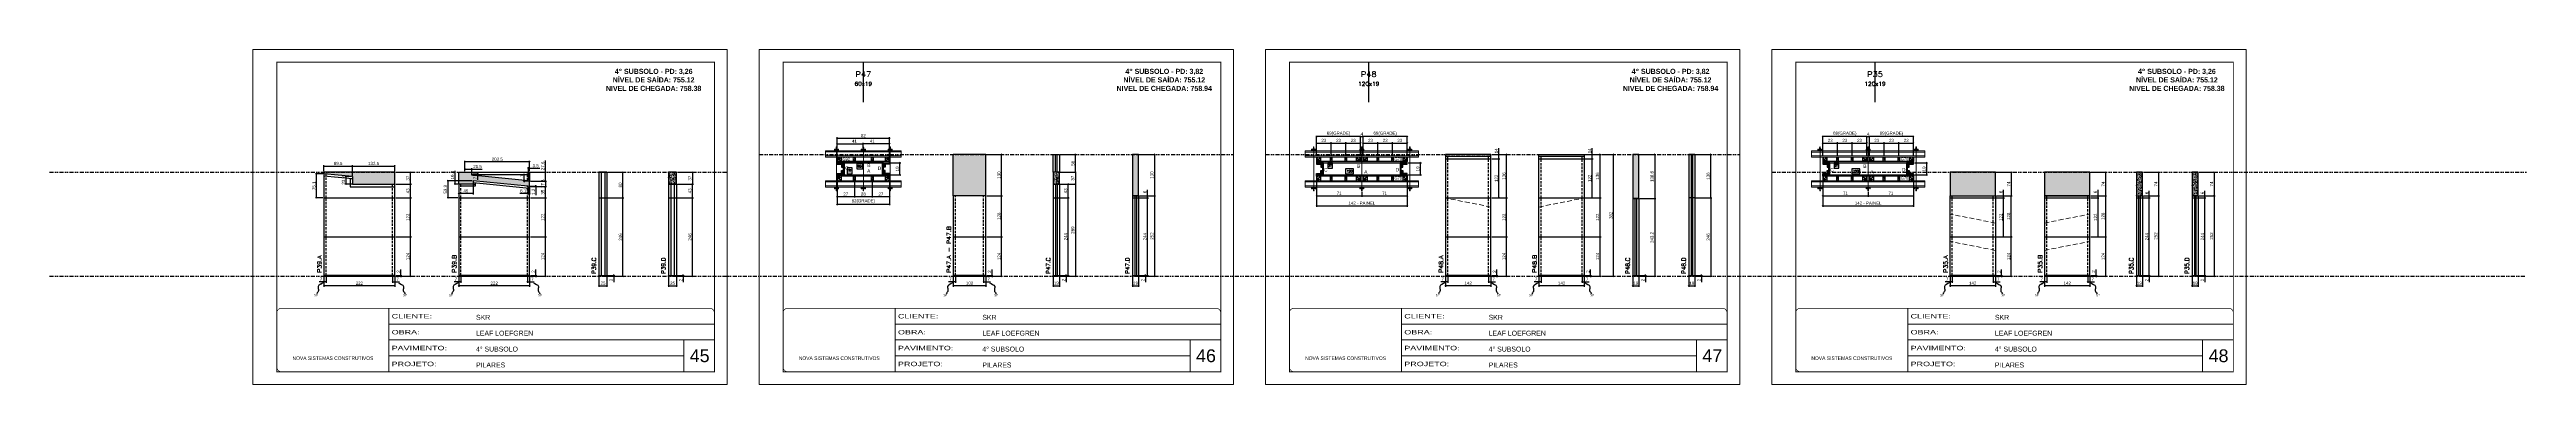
# Model space of a CAD drawing. Header units: millimetres. Extents: x 13777 to 27878, y -21631 to 6985.
# Drawn here: x 13777 to 21531, y -6700 to -5650 of the extents above; entities that cross this region are included whole.
import ezdxf
from ezdxf.enums import TextEntityAlignment as Align

# ---------------------------------------------------------------- set-up
doc = ezdxf.new("R2010")
doc.units = ezdxf.units.MM
for name, pattern in [('CONTINUO', [0]), ('DASHED', [0.75, 0.5, -0.25]), ('DIVIDE2', [0.625, 0.25, -0.125, 0, -0.125, 0, -0.125]), ('HIDDEN', [0.375, 0.25, -0.125])]:
    doc.linetypes.add(name, pattern=pattern)
for name, color, linetype, lineweight in [('CARIMBO', 255, 'Continuous', 9), ('Folhas', 255, 'Continuous', 9), ('Hachura', 251, 'Continuous', 9), ('Madeira', 126, 'Continuous', 18), ('Perfil Metálico', 224, 'Continuous', 18), ('SARRAFO DE PRESSAO', 251, 'DASHED', 9), ('Texto Seção', 7, 'Continuous', 15)]:
    doc.layers.add(name, color=color, linetype=linetype, lineweight=lineweight)
for name, color, linetype in [('CHAPA', 1, 'Continuous'), ('COTA', 241, 'Continuous'), ('MEIO_PONT', 93, 'Continuous'), ('NOMENCLATURA', 7, 'Continuous'), ('Nível', 160, 'Continuous'), ('Painéis', 200, 'Continuous'), ('SARR_2.2x7', 40, 'Continuous'), ('SARRAFO', 251, 'Continuous'), ('Sarrafo de Pressão', 42, 'HIDDEN'), ('texto', 7, 'Continuous'), ('Texto de Titulo', 7, 'Continuous'), ('Texto Qtd Sarr', 242, 'Continuous'), ('TEXTO_GERAL', 7, 'Continuous')]:
    doc.layers.add(name, color=color, linetype=linetype)
doc.styles.add('ARIAL', font='arial.ttf')
doc.styles.add('COTA TECNICA', font='techl___.ttf', dxfattribs={"height": 10})
doc.styles.add('COTA TECNICA 2X', font='techl___.ttf', dxfattribs={"height": 10})
doc.styles.add('COTA TECNICA-50', font='techl___.ttf', dxfattribs={"height": 10})
doc.styles.add('REGUA-120', font='ROMANS.shx', dxfattribs={"height": 15})
doc.styles.add('ROMANC', font='techb___.ttf', dxfattribs={"height": 2.5})
doc.styles.add('ROMANS', font='romans.shx')
doc.styles.add('SANSSERIF', font='sas_____.pfb')
doc.styles.get("Standard").update_dxf_attribs({"font": 'arial.ttf'})
doc.styles.add('Tecnologia', font='')
doc.styles.get('Tecnologia').set_extended_font_data('Forgotten Futurist')
doc.dimstyles.new('COTA PAINEL-50', dxfattribs={"dimtxt": 10, "dimasz": 3, "dimexe": 3, "dimexo": 3, "dimgap": 3, "dimtad": 1, "dimdec": 1, "dimzin": 12, "dimdsep": 46, "dimtxsty": 'COTA TECNICA-50', "dimblk1": 'OBLIQUE', "dimblk2": 'OBLIQUE', "dimsah": 1, "dimcen": 0.9, "dimclrd": 4, "dimclre": 4, "dimclrt": 240, "dimadec": 1, "dimazin": 3, "dimtfac": 1, "dimtdec": 1, "dimtmove": 0, "dimatfit": 3, "dimfxl": 1, "dimtolj": 1, "dimtzin": 12, "dimarcsym": 0})
doc.dimstyles.new('PAINEL', dxfattribs={"dimtxt": 10, "dimasz": 3, "dimexe": 3, "dimexo": 3, "dimgap": 3, "dimtad": 1, "dimdec": 1, "dimzin": 12, "dimdsep": 46, "dimtxsty": 'COTA TECNICA', "dimblk1": 'OBLIQUE', "dimblk2": 'OBLIQUE', "dimsah": 1, "dimcen": 0.9, "dimclrd": 4, "dimclre": 4, "dimclrt": 240, "dimadec": 1, "dimazin": 3, "dimtfac": 1, "dimtdec": 1, "dimtmove": 0, "dimatfit": 3, "dimfxl": 1, "dimtolj": 1, "dimtzin": 12, "dimarcsym": 0})
doc.dimstyles.new('SECAO PILAR', dxfattribs={"dimtxt": 10, "dimasz": 3, "dimexe": 3, "dimexo": 3, "dimgap": 3, "dimtad": 1, "dimdec": 1, "dimlfac": 0.5, "dimzin": 12, "dimdsep": 46, "dimtxsty": 'COTA TECNICA 2X', "dimblk1": 'OBLIQUE', "dimblk2": 'OBLIQUE', "dimsah": 1, "dimcen": 0.9, "dimclrd": 256, "dimclre": 256, "dimclrt": 256, "dimadec": 1, "dimazin": 3, "dimtfac": 1, "dimtdec": 1, "dimtmove": 0, "dimatfit": 3, "dimfxl": 1, "dimtolj": 1, "dimtzin": 12, "dimarcsym": 0})
doc.dimstyles.new('SECÇÃO 2', dxfattribs={"dimtxt": 7, "dimasz": 6, "dimexe": 0.18, "dimexo": 2, "dimgap": -4, "dimtad": 3, "dimdec": 1, "dimlfac": 0.5, "dimzin": 12, "dimdsep": 46, "dimtxsty": 'ROMANS', "dimblk": 'ARCHTICK', "dimcen": 0.09, "dimse1": 1, "dimse2": 1, "dimsd1": 1, "dimsd2": 1, "dimclrd": 180, "dimclre": 5, "dimclrt": 1, "dimadec": 0, "dimazin": 3, "dimtfac": 1, "dimtdec": 1, "dimtofl": 0, "dimtmove": 0, "dimatfit": 3, "dimldrblk": 'ARCHTICK', "dimfxl": 1, "dimtolj": 1, "dimtzin": 0, "dimarcsym": 0})
doc.dimstyles.get("Standard").update_dxf_attribs({"dimtxt": 0.18, "dimasz": 0.18, "dimexe": 0.18, "dimexo": 0.0625, "dimgap": 0.09, "dimtad": 0, "dimtih": 1, "dimtoh": 1, "dimdec": 4, "dimzin": 0, "dimdsep": 46, "dimtxsty": 'Standard', "dimcen": 0.09, "dimadec": 0, "dimazin": 0, "dimtfac": 1, "dimtdec": 4, "dimtofl": 0, "dimtmove": 0, "dimatfit": 3, "dimfxl": 1, "dimtolj": 1, "dimtzin": 0, "dimarcsym": 0})
pattern_1 = [(225, (6903.7616, -28934.2674), (1.12253202, -1.12253202), [])]
pattern_2 = [(225, (7118.7616, -28934.2674), (1.12253202, -1.12253202), [])]
pattern_3 = [(135, (-6503.0947, 3460.0926), (-1.12253202, -1.12253202), [])]
pattern_4 = [(135, (-6523.0947, 3460.0926), (-1.12253202, -1.12253202), [])]
pattern_5 = [(225, (8619.3085, -28934.2674), (1.12253202, -1.12253202), [])]
pattern_6 = [(135, (-5022.5478, 3460.0926), (-1.12253202, -1.12253202), [])]
pattern_7 = [(135, (-4770.9478, 3460.0926), (-1.12253202, -1.12253202), [])]
pattern_8 = [(225, (10204.3085, -28934.2674), (1.12253202, -1.12253202), [])]
pattern_9 = [(135, (-3437.5478, 3460.0926), (-1.12253202, -1.12253202), [])]
pattern_10 = [(135, (-3185.9478, 3460.0926), (-1.12253202, -1.12253202), [])]

# ---------------------------------------------------------------- blocks, each defined once
blk = doc.blocks.new('9999999999')
at = {"color": 30, "linetype": 'CONTINUO'}
for p, q in [((98564.6, 34230.2), (98564.6, 34429.4)), ((98564.6, 34379.6), (99584, 34379.6)), ((98564.6, 34329.8), (99488, 34329.8)), ((98564.6, 34280), (99488, 34280)), ((99584, 34329.8), (99488, 34329.8)), ((99488, 34329.8), (99488, 34230.2))]:
    blk.add_line(p, q, dxfattribs=at)
at = {"color": 30, "linetype": 'CONTINUO', "const_width": 2}
blk.add_lwpolyline([(99584, 34230.2), (99584, 34414.4, 0.414214), (99569, 34429.4), (98229, 34429.4, 0.414214), (98214, 34414.4), (98214, 34245.2, 0.414214), (98229, 34230.2), (99584, 34230.2)], format="xyb", dxfattribs=at)
at = {"layer": 'Folhas'}
blk.add_lwpolyline([(98139, 34190.2), (99624, 34190.2), (99624, 35240.2), (98139, 35240.2)], close=True, dxfattribs=at)
at = {"layer": 'Folhas', "color": 30, "const_width": 3}
blk.add_lwpolyline([(98214, 34230.2), (99584, 34230.2), (99584, 35200.2), (98214, 35200.2)], close=True, dxfattribs=at)
at = {"color": 7, "linetype": 'Continuous', "ltscale": 5, "style": 'ARIAL'}
for s, height, p in [('SKR', 15.48, (98837.7, 34393.1)), ('LEAF LOEFGREN', 15.483, (98837.7, 34343.3)), ('NOVA SISTEMAS CONSTRUTIVOS', 11.059, (98263.2, 34267.2)), ('4° SUBSOLO', 15.48, (98837.7, 34293.5)), ('PILARES', 15.48, (98837.7, 34243.7))]:
    blk.add_text(s, height=height, dxfattribs=at).set_placement(p)
at = {"layer": 'Folhas', "color": 7, "style": 'Tecnologia', "width": 1.5}
for s, p in [('OBRA:', (98573.7, 34347.3)), ('CLIENTE:', (98573.7, 34397.2)), ('PAVIMENTO:', (98573.7, 34297.5)), ('PROJETO:', (98573.7, 34247.7))]:
    blk.add_text(s, height=14, dxfattribs=at).set_placement(p)
blk = doc.blocks.new('_Oblique')
at = {"color": 0, "linetype": 'ByBlock', "lineweight": -2}
blk.add_line((-0.5, -0.5), (0.5, 0.5), dxfattribs=at)
blk = doc.blocks.new('*D1097')
at = {"layer": 'COTA', "color": 4, "lineweight": -2, "transparency": 16777216}
for p, q in [((14635.8, -6361.3), (14635.8, -6393.2)), ((14857.8, -6390.2), (14635.8, -6390.2)), ((14857.8, -6361.3), (14857.8, -6393.2))]:
    blk.add_line(p, q, dxfattribs=at)
at = {"layer": 'Defpoints', "color": 0, "transparency": 16777216}
for p in [(14635.8, -6358.3), (14635.8, -6390.2), (14857.8, -6358.3)]:
    blk.add_point(p, dxfattribs=at)
at = {"layer": 'COTA', "color": 4, "lineweight": -2, "transparency": 16777216, "xscale": 3, "yscale": 3, "zscale": 3, "rotation": 180}
blk.add_blockref('_Oblique', (14635.8, -6390.2), dxfattribs=at)
at = {"layer": 'COTA', "color": 4, "lineweight": -2, "transparency": 16777216, "xscale": 3, "yscale": 3, "zscale": 3}
blk.add_blockref('_Oblique', (14857.8, -6390.2), dxfattribs=at)
at = {"layer": 'COTA', "color": 240, "transparency": 16777216, "insert": (14746.8, -6382.2), "char_height": 10, "attachment_point": 5, "style": 'COTA TECNICA'}
blk.add_mtext('\\A1;222', dxfattribs=at)
blk = doc.blocks.new('*D1098')
at = {"layer": 'COTA', "color": 4, "lineweight": -2, "transparency": 16777216}
for p, q in [((14850.8, -6361.3), (14850.8, -6380.6)), ((14850.8, -6377.6), (14857.8, -6377.6)), ((14857.8, -6363.3), (14857.8, -6380.6)), ((14857.8, -6377.6), (14872.5, -6377.6))]:
    blk.add_line(p, q, dxfattribs=at)
at = {"layer": 'Defpoints', "color": 0, "transparency": 16777216}
for p in [(14850.8, -6358.3), (14857.8, -6360.3), (14857.8, -6377.6)]:
    blk.add_point(p, dxfattribs=at)
at = {"layer": 'COTA', "color": 4, "lineweight": -2, "transparency": 16777216, "xscale": 3, "yscale": 3, "zscale": 3, "rotation": 180}
blk.add_blockref('_Oblique', (14850.8, -6377.6), dxfattribs=at)
at = {"layer": 'COTA', "color": 4, "lineweight": -2, "transparency": 16777216, "xscale": 3, "yscale": 3, "zscale": 3}
blk.add_blockref('_Oblique', (14857.8, -6377.6), dxfattribs=at)
at = {"layer": 'COTA', "color": 240, "transparency": 16777216, "insert": (14866.6, -6369.5), "char_height": 10, "attachment_point": 5, "style": 'COTA TECNICA-50'}
blk.add_mtext('\\A1;7', dxfattribs=at)
blk = doc.blocks.new('*D1099')
at = {"layer": 'COTA', "color": 4, "lineweight": -2, "transparency": 16777216}
for p, q in [((14635.8, -6377.6), (14621, -6377.6)), ((14635.8, -6363.3), (14635.8, -6380.6)), ((14642.8, -6377.6), (14635.8, -6377.6)), ((14642.8, -6361.3), (14642.8, -6380.6))]:
    blk.add_line(p, q, dxfattribs=at)
at = {"layer": 'Defpoints', "color": 0, "transparency": 16777216}
for p in [(14635.8, -6360.3), (14635.8, -6377.6), (14642.8, -6358.3)]:
    blk.add_point(p, dxfattribs=at)
at = {"layer": 'COTA', "color": 4, "lineweight": -2, "transparency": 16777216, "xscale": 3, "yscale": 3, "zscale": 3, "rotation": 180}
blk.add_blockref('_Oblique', (14635.8, -6377.6), dxfattribs=at)
at = {"layer": 'COTA', "color": 4, "lineweight": -2, "transparency": 16777216, "xscale": 3, "yscale": 3, "zscale": 3}
blk.add_blockref('_Oblique', (14642.8, -6377.6), dxfattribs=at)
at = {"layer": 'COTA', "color": 240, "transparency": 16777216, "insert": (14626.9, -6369.5), "char_height": 10, "attachment_point": 5, "style": 'COTA TECNICA-50'}
blk.add_mtext('\\A1;7', dxfattribs=at)
blk = doc.blocks.new('*D1100')
at = {"layer": 'COTA', "color": 4, "lineweight": -2, "transparency": 16777216}
for p, q in [((14877, -6358.3), (14877, -6339.5)), ((14860.8, -6358.3), (14880, -6358.3)), ((14860.8, -6360.3), (14880, -6360.3)), ((14877, -6360.3), (14877, -6358.3)), ((14877, -6360.3), (14877, -6363.3))]:
    blk.add_line(p, q, dxfattribs=at)
at = {"layer": 'Defpoints', "color": 0, "transparency": 16777216}
for p in [(14857.8, -6358.3), (14857.8, -6360.3), (14877, -6360.3)]:
    blk.add_point(p, dxfattribs=at)
at = {"layer": 'COTA', "color": 4, "lineweight": -2, "transparency": 16777216, "xscale": 3, "yscale": 3, "zscale": 3}
for p, rotation in [((14877, -6358.3), 270), ((14877, -6360.3), 90)]:
    blk.add_blockref('_Oblique', p, dxfattribs=dict(at, rotation=rotation))
at = {"layer": 'COTA', "color": 240, "transparency": 16777216, "insert": (14869, -6345.6), "char_height": 10, "attachment_point": 5, "rotation": 90, "style": 'COTA TECNICA-50'}
blk.add_mtext('\\A1;2', dxfattribs=at)
blk = doc.blocks.new('*D1101')
at = {"layer": 'COTA', "color": 4, "lineweight": -2, "transparency": 16777216}
for p, q in [((14860.8, -6114.3), (14910.1, -6114.3)), ((14907.1, -6236.3), (14907.1, -6114.3)), ((14860.8, -6236.3), (14910.1, -6236.3))]:
    blk.add_line(p, q, dxfattribs=at)
at = {"layer": 'Defpoints', "color": 0, "transparency": 16777216}
for p in [(14857.8, -6114.3), (14907.1, -6114.3), (14857.8, -6236.3)]:
    blk.add_point(p, dxfattribs=at)
at = {"layer": 'COTA', "color": 4, "lineweight": -2, "transparency": 16777216, "xscale": 3, "yscale": 3, "zscale": 3}
for p, rotation in [((14907.1, -6114.3), 90), ((14907.1, -6236.3), 270)]:
    blk.add_blockref('_Oblique', p, dxfattribs=dict(at, rotation=rotation))
at = {"layer": 'COTA', "color": 240, "transparency": 16777216, "insert": (14899.1, -6175.3), "char_height": 10, "attachment_point": 5, "rotation": 90, "style": 'COTA TECNICA-50'}
blk.add_mtext('\\A1;122', dxfattribs=at)
blk = doc.blocks.new('*D1102')
at = {"layer": 'COTA', "color": 4, "linetype": 'ByBlock', "lineweight": -2, "transparency": 16777216}
for p, q in [((14860.8, -6236.3), (14910.1, -6236.3)), ((14907.1, -6360.3), (14907.1, -6236.3)), ((14860.8, -6360.3), (14910.1, -6360.3))]:
    blk.add_line(p, q, dxfattribs=at)
at = {"layer": 'Defpoints', "color": 0, "linetype": 'ByBlock', "transparency": 16777216}
for p in [(14857.8, -6236.3), (14907.1, -6236.3), (14857.8, -6360.3)]:
    blk.add_point(p, dxfattribs=at)
at = {"layer": 'COTA', "color": 4, "linetype": 'ByBlock', "lineweight": -2, "transparency": 16777216, "xscale": 3, "yscale": 3, "zscale": 3}
for p, rotation in [((14907.1, -6236.3), 90), ((14907.1, -6360.3), 270)]:
    blk.add_blockref('_Oblique', p, dxfattribs=dict(at, rotation=rotation))
at = {"layer": 'COTA', "color": 240, "linetype": 'ByBlock', "transparency": 16777216, "insert": (14899.1, -6298.3), "char_height": 10, "attachment_point": 5, "rotation": 90, "style": 'COTA TECNICA'}
blk.add_mtext('\\A1;124', dxfattribs=at)
blk = doc.blocks.new('*D1103')
at = {"layer": 'COTA', "color": 4, "linetype": 'ByBlock', "lineweight": -2, "transparency": 16777216}
for p, q in [((14860.8, -6236.3), (14910.1, -6236.3)), ((14907.1, -6360.3), (14907.1, -6236.3)), ((14860.8, -6360.3), (14910.1, -6360.3))]:
    blk.add_line(p, q, dxfattribs=at)
at = {"layer": 'Defpoints', "color": 0, "linetype": 'ByBlock', "transparency": 16777216}
for p in [(14857.8, -6236.3), (14907.1, -6236.3), (14857.8, -6360.3)]:
    blk.add_point(p, dxfattribs=at)
at = {"layer": 'COTA', "color": 4, "linetype": 'ByBlock', "lineweight": -2, "transparency": 16777216, "xscale": 3, "yscale": 3, "zscale": 3}
for p, rotation in [((14907.1, -6236.3), 90), ((14907.1, -6360.3), 270)]:
    blk.add_blockref('_Oblique', p, dxfattribs=dict(at, rotation=rotation))
at = {"layer": 'COTA', "color": 240, "linetype": 'ByBlock', "transparency": 16777216, "insert": (14899.1, -6298.3), "char_height": 10, "attachment_point": 5, "rotation": 90, "style": 'COTA TECNICA'}
blk.add_mtext('\\A1;124', dxfattribs=at)
blk = doc.blocks.new('*D1104')
at = {"layer": 'COTA', "color": 4, "lineweight": -2, "transparency": 16777216}
for p, q in [((14632.8, -6039.2), (14610.1, -6039.2)), ((14613.1, -6114.3), (14613.1, -6039.2)), ((14632.8, -6114.3), (14610.1, -6114.3))]:
    blk.add_line(p, q, dxfattribs=at)
at = {"layer": 'Defpoints', "color": 0, "transparency": 16777216}
for p in [(14613.1, -6039.2), (14635.8, -6039.2), (14635.8, -6114.3)]:
    blk.add_point(p, dxfattribs=at)
at = {"layer": 'COTA', "color": 4, "lineweight": -2, "transparency": 16777216, "xscale": 3, "yscale": 3, "zscale": 3}
for p, rotation in [((14613.1, -6039.2), 90), ((14613.1, -6114.3), 270)]:
    blk.add_blockref('_Oblique', p, dxfattribs=dict(at, rotation=rotation))
at = {"layer": 'COTA', "color": 240, "transparency": 16777216, "insert": (14605, -6076.8), "char_height": 10, "attachment_point": 5, "rotation": 90, "style": 'COTA TECNICA'}
blk.add_mtext('\\A1;75.1', dxfattribs=at)
blk = doc.blocks.new('*D1105')
at = {"layer": 'COTA', "color": 4, "lineweight": -2, "transparency": 16777216}
for p, q in [((14860.8, -6071.3), (14910.1, -6071.3)), ((14860.8, -6114.3), (14910.1, -6114.3)), ((14907.1, -6114.3), (14907.1, -6071.3))]:
    blk.add_line(p, q, dxfattribs=at)
at = {"layer": 'Defpoints', "color": 0, "transparency": 16777216}
for p in [(14857.8, -6071.3), (14857.8, -6114.3), (14907.1, -6071.3)]:
    blk.add_point(p, dxfattribs=at)
at = {"layer": 'COTA', "color": 4, "lineweight": -2, "transparency": 16777216, "xscale": 3, "yscale": 3, "zscale": 3}
for p, rotation in [((14907.1, -6071.3), 90), ((14907.1, -6114.3), 270)]:
    blk.add_blockref('_Oblique', p, dxfattribs=dict(at, rotation=rotation))
at = {"layer": 'COTA', "color": 240, "transparency": 16777216, "insert": (14898.9, -6092.8), "char_height": 10, "attachment_point": 5, "rotation": 90, "style": 'COTA TECNICA'}
blk.add_mtext('\\A1;43', dxfattribs=at)
blk = doc.blocks.new('*D1106')
at = {"layer": 'COTA', "color": 4, "lineweight": -2, "transparency": 16777216}
for p, q in [((14860.8, -6034.3), (14910.1, -6034.3)), ((14907.1, -6071.3), (14907.1, -6034.3)), ((14860.8, -6071.3), (14910.1, -6071.3))]:
    blk.add_line(p, q, dxfattribs=at)
at = {"layer": 'Defpoints', "color": 0, "transparency": 16777216}
for p in [(14857.8, -6034.3), (14907.1, -6034.3), (14857.8, -6071.3)]:
    blk.add_point(p, dxfattribs=at)
at = {"layer": 'COTA', "color": 4, "lineweight": -2, "transparency": 16777216, "xscale": 3, "yscale": 3, "zscale": 3}
for p, rotation in [((14907.1, -6034.3), 90), ((14907.1, -6071.3), 270)]:
    blk.add_blockref('_Oblique', p, dxfattribs=dict(at, rotation=rotation))
at = {"layer": 'COTA', "color": 240, "transparency": 16777216, "insert": (14898.9, -6052.8), "char_height": 10, "attachment_point": 5, "rotation": 90, "style": 'COTA TECNICA'}
blk.add_mtext('\\A1;37', dxfattribs=at)
blk = doc.blocks.new('*D1107')
at = {"layer": 'COTA', "color": 4, "lineweight": -2, "transparency": 16777216}
for p, q in [((14635.8, -6031.3), (14635.8, -6012.1)), ((14635.8, -6015.1), (14725.3, -6015.1)), ((14725.3, -6045.1), (14725.3, -6012.1))]:
    blk.add_line(p, q, dxfattribs=at)
at = {"layer": 'Defpoints', "color": 0, "transparency": 16777216}
for p in [(14635.8, -6034.3), (14725.3, -6015.1), (14725.3, -6048.1)]:
    blk.add_point(p, dxfattribs=at)
at = {"layer": 'COTA', "color": 4, "lineweight": -2, "transparency": 16777216, "xscale": 3, "yscale": 3, "zscale": 3, "rotation": 180}
blk.add_blockref('_Oblique', (14635.8, -6015.1), dxfattribs=at)
at = {"layer": 'COTA', "color": 4, "lineweight": -2, "transparency": 16777216, "xscale": 3, "yscale": 3, "zscale": 3}
blk.add_blockref('_Oblique', (14725.3, -6015.1), dxfattribs=at)
at = {"layer": 'COTA', "color": 240, "transparency": 16777216, "insert": (14680.5, -6006.9), "char_height": 10, "attachment_point": 5, "style": 'COTA TECNICA'}
blk.add_mtext('\\A1;89.5', dxfattribs=at)
blk = doc.blocks.new('*D1108')
at = {"layer": 'COTA', "color": 4, "lineweight": -2, "transparency": 16777216}
for p, q in [((14722.3, -6048.1), (14702.6, -6048.1)), ((14705.6, -6071.3), (14705.6, -6048.1)), ((14722.3, -6071.3), (14702.6, -6071.3))]:
    blk.add_line(p, q, dxfattribs=at)
at = {"layer": 'Defpoints', "color": 0, "transparency": 16777216}
for p in [(14705.6, -6048.1), (14725.3, -6048.1), (14725.3, -6071.3)]:
    blk.add_point(p, dxfattribs=at)
at = {"layer": 'COTA', "color": 4, "lineweight": -2, "transparency": 16777216, "xscale": 3, "yscale": 3, "zscale": 3}
for p, rotation in [((14705.6, -6048.1), 90), ((14705.6, -6071.3), 270)]:
    blk.add_blockref('_Oblique', p, dxfattribs=dict(at, rotation=rotation))
at = {"layer": 'COTA', "color": 240, "transparency": 16777216, "insert": (14697.3, -6059.7), "char_height": 10, "attachment_point": 5, "rotation": 90, "style": 'COTA TECNICA'}
blk.add_mtext('\\A1;23.2', dxfattribs=at)
blk = doc.blocks.new('*D1109')
at = {"layer": 'COTA', "color": 4, "lineweight": -2, "transparency": 16777216}
for p, q in [((15058, -6361.3), (15058, -6393.2)), ((15280, -6390.2), (15058, -6390.2)), ((15280, -6361.3), (15280, -6393.2))]:
    blk.add_line(p, q, dxfattribs=at)
at = {"layer": 'Defpoints', "color": 0, "transparency": 16777216}
for p in [(15058, -6358.3), (15058, -6390.2), (15280, -6358.3)]:
    blk.add_point(p, dxfattribs=at)
at = {"layer": 'COTA', "color": 4, "lineweight": -2, "transparency": 16777216, "xscale": 3, "yscale": 3, "zscale": 3, "rotation": 180}
blk.add_blockref('_Oblique', (15058, -6390.2), dxfattribs=at)
at = {"layer": 'COTA', "color": 4, "lineweight": -2, "transparency": 16777216, "xscale": 3, "yscale": 3, "zscale": 3}
blk.add_blockref('_Oblique', (15280, -6390.2), dxfattribs=at)
at = {"layer": 'COTA', "color": 240, "transparency": 16777216, "insert": (15169, -6382.2), "char_height": 10, "attachment_point": 5, "style": 'COTA TECNICA'}
blk.add_mtext('\\A1;222', dxfattribs=at)
blk = doc.blocks.new('*D1110')
at = {"layer": 'COTA', "color": 4, "lineweight": -2, "transparency": 16777216}
for p, q in [((15273, -6361.3), (15273, -6380.6)), ((15273, -6377.6), (15280, -6377.6)), ((15280, -6363.3), (15280, -6380.6)), ((15280, -6377.6), (15294.7, -6377.6))]:
    blk.add_line(p, q, dxfattribs=at)
at = {"layer": 'Defpoints', "color": 0, "transparency": 16777216}
for p in [(15273, -6358.3), (15280, -6360.3), (15280, -6377.6)]:
    blk.add_point(p, dxfattribs=at)
at = {"layer": 'COTA', "color": 4, "lineweight": -2, "transparency": 16777216, "xscale": 3, "yscale": 3, "zscale": 3, "rotation": 180}
blk.add_blockref('_Oblique', (15273, -6377.6), dxfattribs=at)
at = {"layer": 'COTA', "color": 4, "lineweight": -2, "transparency": 16777216, "xscale": 3, "yscale": 3, "zscale": 3}
blk.add_blockref('_Oblique', (15280, -6377.6), dxfattribs=at)
at = {"layer": 'COTA', "color": 240, "transparency": 16777216, "insert": (15288.9, -6369.5), "char_height": 10, "attachment_point": 5, "style": 'COTA TECNICA-50'}
blk.add_mtext('\\A1;7', dxfattribs=at)
blk = doc.blocks.new('*D1111')
at = {"layer": 'COTA', "color": 4, "lineweight": -2, "transparency": 16777216}
for p, q in [((15058, -6377.6), (15043.3, -6377.6)), ((15058, -6363.3), (15058, -6380.6)), ((15065, -6377.6), (15058, -6377.6)), ((15065, -6361.3), (15065, -6380.6))]:
    blk.add_line(p, q, dxfattribs=at)
at = {"layer": 'Defpoints', "color": 0, "transparency": 16777216}
for p in [(15058, -6360.3), (15058, -6377.6), (15065, -6358.3)]:
    blk.add_point(p, dxfattribs=at)
at = {"layer": 'COTA', "color": 4, "lineweight": -2, "transparency": 16777216, "xscale": 3, "yscale": 3, "zscale": 3, "rotation": 180}
blk.add_blockref('_Oblique', (15058, -6377.6), dxfattribs=at)
at = {"layer": 'COTA', "color": 4, "lineweight": -2, "transparency": 16777216, "xscale": 3, "yscale": 3, "zscale": 3}
blk.add_blockref('_Oblique', (15065, -6377.6), dxfattribs=at)
at = {"layer": 'COTA', "color": 240, "transparency": 16777216, "insert": (15049.1, -6369.5), "char_height": 10, "attachment_point": 5, "style": 'COTA TECNICA-50'}
blk.add_mtext('\\A1;7', dxfattribs=at)
blk = doc.blocks.new('*D1112')
at = {"layer": 'COTA', "color": 4, "lineweight": -2, "transparency": 16777216}
for p, q in [((15299.3, -6358.3), (15299.3, -6339.5)), ((15283, -6358.3), (15302.3, -6358.3)), ((15283, -6360.3), (15302.3, -6360.3)), ((15299.3, -6360.3), (15299.3, -6358.3)), ((15299.3, -6360.3), (15299.3, -6363.3))]:
    blk.add_line(p, q, dxfattribs=at)
at = {"layer": 'Defpoints', "color": 0, "transparency": 16777216}
for p in [(15280, -6358.3), (15280, -6360.3), (15299.3, -6360.3)]:
    blk.add_point(p, dxfattribs=at)
at = {"layer": 'COTA', "color": 4, "lineweight": -2, "transparency": 16777216, "xscale": 3, "yscale": 3, "zscale": 3}
for p, rotation in [((15299.3, -6358.3), 270), ((15299.3, -6360.3), 90)]:
    blk.add_blockref('_Oblique', p, dxfattribs=dict(at, rotation=rotation))
at = {"layer": 'COTA', "color": 240, "transparency": 16777216, "insert": (15291.3, -6345.6), "char_height": 10, "attachment_point": 5, "rotation": 90, "style": 'COTA TECNICA-50'}
blk.add_mtext('\\A1;2', dxfattribs=at)
blk = doc.blocks.new('*D1113')
at = {"layer": 'COTA', "color": 4, "lineweight": -2, "transparency": 16777216}
for p, q in [((15283, -6114.3), (15332.4, -6114.3)), ((15329.4, -6236.3), (15329.4, -6114.3)), ((15283, -6236.3), (15332.4, -6236.3))]:
    blk.add_line(p, q, dxfattribs=at)
at = {"layer": 'Defpoints', "color": 0, "transparency": 16777216}
for p in [(15280, -6114.3), (15329.4, -6114.3), (15280, -6236.3)]:
    blk.add_point(p, dxfattribs=at)
at = {"layer": 'COTA', "color": 4, "lineweight": -2, "transparency": 16777216, "xscale": 3, "yscale": 3, "zscale": 3}
for p, rotation in [((15329.4, -6114.3), 90), ((15329.4, -6236.3), 270)]:
    blk.add_blockref('_Oblique', p, dxfattribs=dict(at, rotation=rotation))
at = {"layer": 'COTA', "color": 240, "transparency": 16777216, "insert": (15321.3, -6175.3), "char_height": 10, "attachment_point": 5, "rotation": 90, "style": 'COTA TECNICA-50'}
blk.add_mtext('\\A1;122', dxfattribs=at)
blk = doc.blocks.new('*D1114')
at = {"layer": 'COTA', "color": 4, "linetype": 'ByBlock', "lineweight": -2, "transparency": 16777216}
for p, q in [((15283, -6236.3), (15332.4, -6236.3)), ((15329.4, -6360.3), (15329.4, -6236.3)), ((15283, -6360.3), (15332.4, -6360.3))]:
    blk.add_line(p, q, dxfattribs=at)
at = {"layer": 'Defpoints', "color": 0, "linetype": 'ByBlock', "transparency": 16777216}
for p in [(15280, -6236.3), (15329.4, -6236.3), (15280, -6360.3)]:
    blk.add_point(p, dxfattribs=at)
at = {"layer": 'COTA', "color": 4, "linetype": 'ByBlock', "lineweight": -2, "transparency": 16777216, "xscale": 3, "yscale": 3, "zscale": 3}
for p, rotation in [((15329.4, -6236.3), 90), ((15329.4, -6360.3), 270)]:
    blk.add_blockref('_Oblique', p, dxfattribs=dict(at, rotation=rotation))
at = {"layer": 'COTA', "color": 240, "linetype": 'ByBlock', "transparency": 16777216, "insert": (15321.3, -6298.3), "char_height": 10, "attachment_point": 5, "rotation": 90, "style": 'COTA TECNICA'}
blk.add_mtext('\\A1;124', dxfattribs=at)
blk = doc.blocks.new('*D1115')
at = {"layer": 'COTA', "color": 4, "linetype": 'ByBlock', "lineweight": -2, "transparency": 16777216}
for p, q in [((15283, -6236.3), (15332.4, -6236.3)), ((15329.4, -6360.3), (15329.4, -6236.3)), ((15283, -6360.3), (15332.4, -6360.3))]:
    blk.add_line(p, q, dxfattribs=at)
at = {"layer": 'Defpoints', "color": 0, "linetype": 'ByBlock', "transparency": 16777216}
for p in [(15280, -6236.3), (15329.4, -6236.3), (15280, -6360.3)]:
    blk.add_point(p, dxfattribs=at)
at = {"layer": 'COTA', "color": 4, "linetype": 'ByBlock', "lineweight": -2, "transparency": 16777216, "xscale": 3, "yscale": 3, "zscale": 3}
for p, rotation in [((15329.4, -6236.3), 90), ((15329.4, -6360.3), 270)]:
    blk.add_blockref('_Oblique', p, dxfattribs=dict(at, rotation=rotation))
at = {"layer": 'COTA', "color": 240, "linetype": 'ByBlock', "transparency": 16777216, "insert": (15321.3, -6298.3), "char_height": 10, "attachment_point": 5, "rotation": 90, "style": 'COTA TECNICA'}
blk.add_mtext('\\A1;124', dxfattribs=at)
blk = doc.blocks.new('*D1116')
at = {"layer": 'COTA', "color": 4, "lineweight": -2, "transparency": 16777216}
for p, q in [((15100, -6061), (15021.5, -6061)), ((15055, -6114.3), (15021.5, -6114.3)), ((15024.5, -6114.3), (15024.5, -6061))]:
    blk.add_line(p, q, dxfattribs=at)
at = {"layer": 'Defpoints', "color": 0, "transparency": 16777216}
for p in [(15024.5, -6061), (15058, -6114.3), (15103, -6061)]:
    blk.add_point(p, dxfattribs=at)
at = {"layer": 'COTA', "color": 4, "lineweight": -2, "transparency": 16777216, "xscale": 3, "yscale": 3, "zscale": 3}
for p, rotation in [((15024.5, -6061), 90), ((15024.5, -6114.3), 270)]:
    blk.add_blockref('_Oblique', p, dxfattribs=dict(at, rotation=rotation))
at = {"layer": 'COTA', "color": 240, "transparency": 16777216, "insert": (15016.3, -6087.7), "char_height": 10, "attachment_point": 5, "rotation": 90, "style": 'COTA TECNICA'}
blk.add_mtext('\\A1;53.3', dxfattribs=at)
blk = doc.blocks.new('*D1117')
at = {"layer": 'COTA', "color": 4, "lineweight": -2, "transparency": 16777216}
for p, q in [((15058, -6074.3), (15058, -6103.6)), ((15103, -6100.6), (15058, -6100.6)), ((15103, -6074.3), (15103, -6103.6))]:
    blk.add_line(p, q, dxfattribs=at)
at = {"layer": 'Defpoints', "color": 0, "transparency": 16777216}
for p in [(15058, -6071.3), (15058, -6100.6), (15103, -6071.3)]:
    blk.add_point(p, dxfattribs=at)
at = {"layer": 'COTA', "color": 4, "lineweight": -2, "transparency": 16777216, "xscale": 3, "yscale": 3, "zscale": 3, "rotation": 180}
blk.add_blockref('_Oblique', (15058, -6100.6), dxfattribs=at)
at = {"layer": 'COTA', "color": 4, "lineweight": -2, "transparency": 16777216, "xscale": 3, "yscale": 3, "zscale": 3}
blk.add_blockref('_Oblique', (15103, -6100.6), dxfattribs=at)
at = {"layer": 'COTA', "color": 240, "transparency": 16777216, "insert": (15080.5, -6092.5), "char_height": 10, "attachment_point": 5, "style": 'COTA TECNICA'}
blk.add_mtext('\\A1;45', dxfattribs=at)
blk = doc.blocks.new('*D1118')
at = {"layer": 'COTA', "color": 4, "lineweight": -2, "transparency": 16777216}
for p, q in [((15274, -6100.6), (15249.3, -6100.6)), ((15274, -6081.1), (15274, -6103.6)), ((15280, -6100.6), (15274, -6100.6)), ((15280, -6082.3), (15280, -6103.6))]:
    blk.add_line(p, q, dxfattribs=at)
at = {"layer": 'Defpoints', "color": 0, "transparency": 16777216}
for p in [(15274, -6078.1), (15274, -6100.6), (15280, -6079.3)]:
    blk.add_point(p, dxfattribs=at)
at = {"layer": 'COTA', "color": 4, "lineweight": -2, "transparency": 16777216, "xscale": 3, "yscale": 3, "zscale": 3, "rotation": 180}
blk.add_blockref('_Oblique', (15274, -6100.6), dxfattribs=at)
at = {"layer": 'COTA', "color": 4, "lineweight": -2, "transparency": 16777216, "xscale": 3, "yscale": 3, "zscale": 3}
blk.add_blockref('_Oblique', (15280, -6100.6), dxfattribs=at)
at = {"layer": 'COTA', "color": 240, "transparency": 16777216, "insert": (15260.1, -6092.5), "char_height": 10, "attachment_point": 5, "style": 'COTA TECNICA'}
blk.add_mtext('\\A1;6.1', dxfattribs=at)
blk = doc.blocks.new('*D1119')
at = {"layer": 'COTA', "color": 4, "lineweight": -2, "transparency": 16777216}
for p, q in [((15277, -6078.1), (15302.8, -6078.1)), ((15283, -6079.3), (15302.8, -6079.3)), ((15299.8, -6078.1), (15299.8, -6075.1)), ((15299.8, -6078.1), (15299.8, -6079.3)), ((15299.8, -6079.3), (15299.8, -6105.7))]:
    blk.add_line(p, q, dxfattribs=at)
at = {"layer": 'Defpoints', "color": 0, "transparency": 16777216}
for p in [(15274, -6078.1), (15280, -6079.3), (15299.8, -6079.3)]:
    blk.add_point(p, dxfattribs=at)
at = {"layer": 'COTA', "color": 4, "lineweight": -2, "transparency": 16777216, "xscale": 3, "yscale": 3, "zscale": 3}
for p, rotation in [((15299.8, -6078.1), 270), ((15299.8, -6079.3), 90)]:
    blk.add_blockref('_Oblique', p, dxfattribs=dict(at, rotation=rotation))
at = {"layer": 'COTA', "color": 240, "transparency": 16777216, "insert": (15291.8, -6095.5), "char_height": 10, "attachment_point": 5, "rotation": 90, "style": 'COTA TECNICA'}
blk.add_mtext('\\A1;1.2', dxfattribs=at)
blk = doc.blocks.new('*D1120')
at = {"layer": 'COTA', "color": 4, "lineweight": -2, "transparency": 16777216}
for p, q in [((15283, -6079.3), (15332.4, -6079.3)), ((15283, -6114.3), (15332.4, -6114.3)), ((15329.4, -6114.3), (15329.4, -6079.3))]:
    blk.add_line(p, q, dxfattribs=at)
at = {"layer": 'Defpoints', "color": 0, "transparency": 16777216}
for p in [(15280, -6079.3), (15280, -6114.3), (15329.4, -6079.3)]:
    blk.add_point(p, dxfattribs=at)
at = {"layer": 'COTA', "color": 4, "lineweight": -2, "transparency": 16777216, "xscale": 3, "yscale": 3, "zscale": 3}
for p, rotation in [((15329.4, -6079.3), 90), ((15329.4, -6114.3), 270)]:
    blk.add_blockref('_Oblique', p, dxfattribs=dict(at, rotation=rotation))
at = {"layer": 'COTA', "color": 240, "transparency": 16777216, "insert": (15321.2, -6096.8), "char_height": 10, "attachment_point": 5, "rotation": 90, "style": 'COTA TECNICA'}
blk.add_mtext('\\A1;35', dxfattribs=at)
blk = doc.blocks.new('*D1121')
at = {"layer": 'COTA', "color": 4, "lineweight": -2, "transparency": 16777216}
for p, q in [((15283, -6062), (15332.4, -6062)), ((15283, -6079.3), (15332.4, -6079.3)), ((15329.4, -6062), (15329.4, -6079.3))]:
    blk.add_line(p, q, dxfattribs=at)
at = {"layer": 'Defpoints', "color": 0, "transparency": 16777216}
for p in [(15280, -6062), (15280, -6079.3), (15329.4, -6079.3)]:
    blk.add_point(p, dxfattribs=at)
at = {"layer": 'COTA', "color": 4, "lineweight": -2, "transparency": 16777216, "xscale": 3, "yscale": 3, "zscale": 3}
for p, rotation in [((15329.4, -6062), 90), ((15329.4, -6079.3), 270)]:
    blk.add_blockref('_Oblique', p, dxfattribs=dict(at, rotation=rotation))
at = {"layer": 'COTA', "color": 240, "transparency": 16777216, "insert": (15321.2, -6070.6), "char_height": 10, "attachment_point": 5, "rotation": 90, "style": 'COTA TECNICA'}
blk.add_mtext('\\A1;17.3', dxfattribs=at)
blk = doc.blocks.new('*D1122')
at = {"layer": 'COTA', "color": 4, "lineweight": -2, "transparency": 16777216}
for p, q in [((15283, -6034.3), (15332.4, -6034.3)), ((15329.4, -6034.3), (15329.4, -5997.4)), ((15329.4, -6062), (15329.4, -6034.3)), ((15283, -6062), (15332.4, -6062))]:
    blk.add_line(p, q, dxfattribs=at)
at = {"layer": 'Defpoints', "color": 0, "transparency": 16777216}
for p in [(15280, -6034.3), (15329.4, -6034.3), (15280, -6062)]:
    blk.add_point(p, dxfattribs=at)
at = {"layer": 'COTA', "color": 4, "lineweight": -2, "transparency": 16777216, "xscale": 3, "yscale": 3, "zscale": 3}
for p, rotation in [((15329.4, -6034.3), 90), ((15329.4, -6062), 270)]:
    blk.add_blockref('_Oblique', p, dxfattribs=dict(at, rotation=rotation))
at = {"layer": 'COTA', "color": 240, "transparency": 16777216, "insert": (15321.3, -6014.4), "char_height": 10, "attachment_point": 5, "rotation": 90, "style": 'COTA TECNICA'}
blk.add_mtext('\\A1;27.6', dxfattribs=at)
blk = doc.blocks.new('*D1123')
at = {"layer": 'COTA', "color": 4, "lineweight": -2, "transparency": 16777216}
for p, q in [((15276.5, -6021.8), (15273.5, -6021.8)), ((15276.5, -6058.2), (15276.5, -6018.8)), ((15276.5, -6021.8), (15280, -6021.8)), ((15280, -6031.3), (15280, -6018.8)), ((15280, -6021.8), (15311.6, -6021.8))]:
    blk.add_line(p, q, dxfattribs=at)
at = {"layer": 'Defpoints', "color": 0, "transparency": 16777216}
for p in [(15280, -6021.8), (15280, -6034.3), (15276.5, -6061.2)]:
    blk.add_point(p, dxfattribs=at)
at = {"layer": 'COTA', "color": 4, "lineweight": -2, "transparency": 16777216, "xscale": 3, "yscale": 3, "zscale": 3}
blk.add_blockref('_Oblique', (15276.5, -6021.8), dxfattribs=at)
at = {"layer": 'COTA', "color": 4, "lineweight": -2, "transparency": 16777216, "xscale": 3, "yscale": 3, "zscale": 3, "rotation": 180}
blk.add_blockref('_Oblique', (15280, -6021.8), dxfattribs=at)
at = {"layer": 'COTA', "color": 240, "transparency": 16777216, "insert": (15298.8, -6013.5), "char_height": 10, "attachment_point": 5, "style": 'COTA TECNICA'}
blk.add_mtext('\\A1;3.5', dxfattribs=at)
blk = doc.blocks.new('*D1124')
at = {"layer": 'COTA', "color": 4, "lineweight": -2, "transparency": 16777216}
for p, q in [((15077.5, -6031.3), (15077.5, -6021.6)), ((15077.5, -6024.6), (15099, -6024.6)), ((15099, -6033.5), (15099, -6021.6)), ((15099, -6024.6), (15131.8, -6024.6))]:
    blk.add_line(p, q, dxfattribs=at)
at = {"layer": 'Defpoints', "color": 0, "transparency": 16777216}
for p in [(15077.5, -6034.3), (15099, -6024.6), (15099, -6036.5)]:
    blk.add_point(p, dxfattribs=at)
at = {"layer": 'COTA', "color": 4, "lineweight": -2, "transparency": 16777216, "xscale": 3, "yscale": 3, "zscale": 3, "rotation": 180}
blk.add_blockref('_Oblique', (15077.5, -6024.6), dxfattribs=at)
at = {"layer": 'COTA', "color": 4, "lineweight": -2, "transparency": 16777216, "xscale": 3, "yscale": 3, "zscale": 3}
blk.add_blockref('_Oblique', (15099, -6024.6), dxfattribs=at)
at = {"layer": 'COTA', "color": 240, "transparency": 16777216, "insert": (15116.9, -6016.5), "char_height": 10, "attachment_point": 5, "style": 'COTA TECNICA'}
blk.add_mtext('\\A1;21.5', dxfattribs=at)
blk = doc.blocks.new('*D1125')
at = {"layer": 'COTA', "color": 4, "lineweight": -2, "transparency": 16777216}
for p, q in [((15102, -6036.5), (15120.1, -6036.5)), ((15102, -6043.5), (15120.1, -6043.5)), ((15117.1, -6036.5), (15117.1, -6043.5)), ((15117.1, -6043.5), (15117.1, -6058.2))]:
    blk.add_line(p, q, dxfattribs=at)
at = {"layer": 'Defpoints', "color": 0, "transparency": 16777216}
for p in [(15099, -6036.5), (15099, -6043.5), (15117.1, -6043.5)]:
    blk.add_point(p, dxfattribs=at)
at = {"layer": 'COTA', "color": 4, "lineweight": -2, "transparency": 16777216, "xscale": 3, "yscale": 3, "zscale": 3}
for p, rotation in [((15117.1, -6036.5), 90), ((15117.1, -6043.5), 270)]:
    blk.add_blockref('_Oblique', p, dxfattribs=dict(at, rotation=rotation))
at = {"layer": 'COTA', "color": 240, "transparency": 16777216, "insert": (15109, -6052.4), "char_height": 10, "attachment_point": 5, "rotation": 90, "style": 'COTA TECNICA'}
blk.add_mtext('\\A1;7', dxfattribs=at)
blk = doc.blocks.new('*D1126')
at = {"layer": 'COTA', "color": 4, "lineweight": -2, "transparency": 16777216}
for p, q in [((15077.5, -6031.3), (15077.5, -5998.6)), ((15280, -6001.6), (15077.5, -6001.6)), ((15280, -6031.3), (15280, -5998.6))]:
    blk.add_line(p, q, dxfattribs=at)
at = {"layer": 'Defpoints', "color": 0, "transparency": 16777216}
for p in [(15077.5, -6001.6), (15077.5, -6034.3), (15280, -6034.3)]:
    blk.add_point(p, dxfattribs=at)
at = {"layer": 'COTA', "color": 4, "lineweight": -2, "transparency": 16777216, "xscale": 3, "yscale": 3, "zscale": 3, "rotation": 180}
blk.add_blockref('_Oblique', (15077.5, -6001.6), dxfattribs=at)
at = {"layer": 'COTA', "color": 4, "lineweight": -2, "transparency": 16777216, "xscale": 3, "yscale": 3, "zscale": 3}
blk.add_blockref('_Oblique', (15280, -6001.6), dxfattribs=at)
at = {"layer": 'COTA', "color": 240, "transparency": 16777216, "insert": (15178.8, -5993.5), "char_height": 10, "attachment_point": 5, "style": 'COTA TECNICA'}
blk.add_mtext('\\A1;202.5', dxfattribs=at)
blk = doc.blocks.new('*D1127')
at = {"layer": 'COTA', "color": 4, "lineweight": -2, "transparency": 16777216}
for p, q in [((15262.7, -6061.2), (15262.7, -6038.9)), ((15273.5, -6061.2), (15259.7, -6061.2)), ((15277, -6062), (15259.7, -6062)), ((15262.7, -6062), (15262.7, -6061.2)), ((15262.7, -6062), (15262.7, -6065))]:
    blk.add_line(p, q, dxfattribs=at)
at = {"layer": 'Defpoints', "color": 0, "transparency": 16777216}
for p in [(15262.7, -6062), (15276.5, -6061.2), (15280, -6062)]:
    blk.add_point(p, dxfattribs=at)
at = {"layer": 'COTA', "color": 4, "lineweight": -2, "transparency": 16777216, "xscale": 3, "yscale": 3, "zscale": 3}
for p, rotation in [((15262.7, -6061.2), 270), ((15262.7, -6062), 90)]:
    blk.add_blockref('_Oblique', p, dxfattribs=dict(at, rotation=rotation))
at = {"layer": 'COTA', "color": 240, "transparency": 16777216, "insert": (15254.6, -6047.1), "char_height": 10, "attachment_point": 5, "rotation": 90, "style": 'COTA TECNICA'}
blk.add_mtext('\\A1;.7', dxfattribs=at)
blk = doc.blocks.new('*D1128')
at = {"layer": 'COTA', "color": 4, "lineweight": -2, "transparency": 16777216}
for p, q in [((15497.2, -6361.3), (15497.2, -6393.2)), ((15497.2, -6390.2), (15522.2, -6390.2)), ((15522.2, -6361.3), (15522.2, -6393.2))]:
    blk.add_line(p, q, dxfattribs=at)
at = {"layer": 'Defpoints', "color": 0, "transparency": 16777216}
for p in [(15497.2, -6358.3), (15522.2, -6358.3), (15522.2, -6390.2)]:
    blk.add_point(p, dxfattribs=at)
at = {"layer": 'COTA', "color": 4, "lineweight": -2, "transparency": 16777216, "xscale": 3, "yscale": 3, "zscale": 3, "rotation": 180}
blk.add_blockref('_Oblique', (15497.2, -6390.2), dxfattribs=at)
at = {"layer": 'COTA', "color": 4, "lineweight": -2, "transparency": 16777216, "xscale": 3, "yscale": 3, "zscale": 3}
blk.add_blockref('_Oblique', (15522.2, -6390.2), dxfattribs=at)
at = {"layer": 'COTA', "color": 240, "transparency": 16777216, "insert": (15509.7, -6382.1), "char_height": 10, "attachment_point": 5, "style": 'COTA TECNICA'}
blk.add_mtext('\\A1;25', dxfattribs=at)
blk = doc.blocks.new('*D1129')
at = {"layer": 'COTA', "color": 4, "lineweight": -2, "transparency": 16777216}
for p, q in [((15543.4, -6358.3), (15543.4, -6355.3)), ((15525.2, -6358.3), (15546.4, -6358.3)), ((15525.2, -6360.3), (15546.4, -6360.3)), ((15543.4, -6358.3), (15543.4, -6360.3)), ((15543.4, -6360.3), (15543.4, -6378.4))]:
    blk.add_line(p, q, dxfattribs=at)
at = {"layer": 'Defpoints', "color": 0, "transparency": 16777216}
for p in [(15522.2, -6358.3), (15522.2, -6360.3), (15543.4, -6358.3)]:
    blk.add_point(p, dxfattribs=at)
at = {"layer": 'COTA', "color": 4, "lineweight": -2, "transparency": 16777216, "xscale": 3, "yscale": 3, "zscale": 3}
for p, rotation in [((15543.4, -6358.3), 270), ((15543.4, -6360.3), 90)]:
    blk.add_blockref('_Oblique', p, dxfattribs=dict(at, rotation=rotation))
at = {"layer": 'COTA', "color": 240, "transparency": 16777216, "insert": (15535.4, -6372.4), "char_height": 10, "attachment_point": 5, "rotation": 90, "style": 'COTA TECNICA-50'}
blk.add_mtext('\\A1;2', dxfattribs=at)
blk = doc.blocks.new('*D1130')
at = {"layer": 'COTA', "color": 4, "lineweight": -2, "transparency": 16777216}
for p, q in [((15525.2, -6114.3), (15575.2, -6114.3)), ((15572.2, -6360.3), (15572.2, -6114.3)), ((15525.2, -6360.3), (15575.2, -6360.3))]:
    blk.add_line(p, q, dxfattribs=at)
at = {"layer": 'Defpoints', "color": 0, "transparency": 16777216}
for p in [(15522.2, -6114.3), (15572.2, -6114.3), (15522.2, -6360.3)]:
    blk.add_point(p, dxfattribs=at)
at = {"layer": 'COTA', "color": 4, "lineweight": -2, "transparency": 16777216, "xscale": 3, "yscale": 3, "zscale": 3}
for p, rotation in [((15572.2, -6114.3), 90), ((15572.2, -6360.3), 270)]:
    blk.add_blockref('_Oblique', p, dxfattribs=dict(at, rotation=rotation))
at = {"layer": 'COTA', "color": 240, "transparency": 16777216, "insert": (15564.1, -6237.3), "char_height": 10, "attachment_point": 5, "rotation": 90, "style": 'COTA TECNICA-50'}
blk.add_mtext('\\A1;246', dxfattribs=at)
blk = doc.blocks.new('*D1131')
at = {"layer": 'COTA', "color": 4, "lineweight": -2, "transparency": 16777216}
for p, q in [((15525.2, -6034.3), (15575.2, -6034.3)), ((15572.2, -6114.3), (15572.2, -6034.3)), ((15525.2, -6114.3), (15575.2, -6114.3))]:
    blk.add_line(p, q, dxfattribs=at)
at = {"layer": 'Defpoints', "color": 0, "transparency": 16777216}
for p in [(15522.2, -6034.3), (15572.2, -6034.3), (15522.2, -6114.3)]:
    blk.add_point(p, dxfattribs=at)
at = {"layer": 'COTA', "color": 4, "lineweight": -2, "transparency": 16777216, "xscale": 3, "yscale": 3, "zscale": 3}
for p, rotation in [((15572.2, -6034.3), 90), ((15572.2, -6114.3), 270)]:
    blk.add_blockref('_Oblique', p, dxfattribs=dict(at, rotation=rotation))
at = {"layer": 'COTA', "color": 240, "transparency": 16777216, "insert": (15564, -6074.3), "char_height": 10, "attachment_point": 5, "rotation": 90, "style": 'COTA TECNICA'}
blk.add_mtext('\\A1;80', dxfattribs=at)
blk = doc.blocks.new('*D1132')
at = {"layer": 'COTA', "color": 4, "lineweight": -2, "transparency": 16777216}
for p, q in [((15714.9, -6361.3), (15714.9, -6393.2)), ((15714.9, -6390.2), (15739.9, -6390.2)), ((15739.9, -6361.3), (15739.9, -6393.2))]:
    blk.add_line(p, q, dxfattribs=at)
at = {"layer": 'Defpoints', "color": 0, "transparency": 16777216}
for p in [(15714.9, -6358.3), (15739.9, -6358.3), (15739.9, -6390.2)]:
    blk.add_point(p, dxfattribs=at)
at = {"layer": 'COTA', "color": 4, "lineweight": -2, "transparency": 16777216, "xscale": 3, "yscale": 3, "zscale": 3, "rotation": 180}
blk.add_blockref('_Oblique', (15714.9, -6390.2), dxfattribs=at)
at = {"layer": 'COTA', "color": 4, "lineweight": -2, "transparency": 16777216, "xscale": 3, "yscale": 3, "zscale": 3}
blk.add_blockref('_Oblique', (15739.9, -6390.2), dxfattribs=at)
at = {"layer": 'COTA', "color": 240, "transparency": 16777216, "insert": (15727.4, -6382.1), "char_height": 10, "attachment_point": 5, "style": 'COTA TECNICA'}
blk.add_mtext('\\A1;25', dxfattribs=at)
blk = doc.blocks.new('*D1133')
at = {"layer": 'COTA', "color": 4, "lineweight": -2, "transparency": 16777216}
for p, q in [((15761.1, -6358.3), (15761.1, -6355.3)), ((15742.9, -6358.3), (15764.1, -6358.3)), ((15742.9, -6360.3), (15764.1, -6360.3)), ((15761.1, -6358.3), (15761.1, -6360.3)), ((15761.1, -6360.3), (15761.1, -6378.4))]:
    blk.add_line(p, q, dxfattribs=at)
at = {"layer": 'Defpoints', "color": 0, "transparency": 16777216}
for p in [(15739.9, -6358.3), (15739.9, -6360.3), (15761.1, -6358.3)]:
    blk.add_point(p, dxfattribs=at)
at = {"layer": 'COTA', "color": 4, "lineweight": -2, "transparency": 16777216, "xscale": 3, "yscale": 3, "zscale": 3}
for p, rotation in [((15761.1, -6358.3), 270), ((15761.1, -6360.3), 90)]:
    blk.add_blockref('_Oblique', p, dxfattribs=dict(at, rotation=rotation))
at = {"layer": 'COTA', "color": 240, "transparency": 16777216, "insert": (15753.1, -6372.4), "char_height": 10, "attachment_point": 5, "rotation": 90, "style": 'COTA TECNICA-50'}
blk.add_mtext('\\A1;2', dxfattribs=at)
blk = doc.blocks.new('*D1135')
at = {"layer": 'COTA', "color": 4, "linetype": 'ByBlock', "lineweight": -2, "transparency": 16777216}
for p, q in [((15742.9, -6034.3), (15792.8, -6034.3)), ((15789.8, -6034.3), (15789.8, -6071.3)), ((15742.9, -6071.3), (15792.8, -6071.3))]:
    blk.add_line(p, q, dxfattribs=at)
at = {"layer": 'Defpoints', "color": 0, "linetype": 'ByBlock', "transparency": 16777216}
for p in [(15739.9, -6034.3), (15739.9, -6071.3), (15789.8, -6071.3)]:
    blk.add_point(p, dxfattribs=at)
at = {"layer": 'COTA', "color": 4, "linetype": 'ByBlock', "lineweight": -2, "transparency": 16777216, "xscale": 3, "yscale": 3, "zscale": 3}
for p, rotation in [((15789.8, -6034.3), 90), ((15789.8, -6071.3), 270)]:
    blk.add_blockref('_Oblique', p, dxfattribs=dict(at, rotation=rotation))
at = {"layer": 'COTA', "color": 240, "linetype": 'ByBlock', "transparency": 16777216, "insert": (15781.6, -6052.8), "char_height": 10, "attachment_point": 5, "rotation": 90, "style": 'COTA TECNICA'}
blk.add_mtext('\\A1;37', dxfattribs=at)
blk = doc.blocks.new('*D1134')
at = {"layer": 'COTA', "color": 4, "lineweight": -2, "transparency": 16777216}
for p, q in [((15742.9, -6114.3), (15792.8, -6114.3)), ((15789.8, -6360.3), (15789.8, -6114.3)), ((15742.9, -6360.3), (15792.8, -6360.3))]:
    blk.add_line(p, q, dxfattribs=at)
at = {"layer": 'Defpoints', "color": 0, "transparency": 16777216}
for p in [(15739.9, -6114.3), (15789.8, -6114.3), (15739.9, -6360.3)]:
    blk.add_point(p, dxfattribs=at)
at = {"layer": 'COTA', "color": 4, "lineweight": -2, "transparency": 16777216, "xscale": 3, "yscale": 3, "zscale": 3}
for p, rotation in [((15789.8, -6114.3), 90), ((15789.8, -6360.3), 270)]:
    blk.add_blockref('_Oblique', p, dxfattribs=dict(at, rotation=rotation))
at = {"layer": 'COTA', "color": 240, "transparency": 16777216, "insert": (15781.7, -6237.3), "char_height": 10, "attachment_point": 5, "rotation": 90, "style": 'COTA TECNICA-50'}
blk.add_mtext('\\A1;246', dxfattribs=at)
blk = doc.blocks.new('*D1136')
at = {"layer": 'COTA', "color": 4, "lineweight": -2, "transparency": 16777216}
for p, q in [((15742.9, -6071.3), (15792.8, -6071.3)), ((15742.9, -6114.3), (15792.8, -6114.3)), ((15789.8, -6114.3), (15789.8, -6071.3))]:
    blk.add_line(p, q, dxfattribs=at)
at = {"layer": 'Defpoints', "color": 0, "transparency": 16777216}
for p in [(15739.9, -6071.3), (15739.9, -6114.3), (15789.8, -6071.3)]:
    blk.add_point(p, dxfattribs=at)
at = {"layer": 'COTA', "color": 4, "lineweight": -2, "transparency": 16777216, "xscale": 3, "yscale": 3, "zscale": 3}
for p, rotation in [((15789.8, -6071.3), 90), ((15789.8, -6114.3), 270)]:
    blk.add_blockref('_Oblique', p, dxfattribs=dict(at, rotation=rotation))
at = {"layer": 'COTA', "color": 240, "transparency": 16777216, "insert": (15781.6, -6092.8), "char_height": 10, "attachment_point": 5, "rotation": 90, "style": 'COTA TECNICA'}
blk.add_mtext('\\A1;43', dxfattribs=at)
blk = doc.blocks.new('*D1137')
at = {"layer": 'COTA', "color": 180, "lineweight": -2, "transparency": 16777216}
for p, q in [((16323, -6008.2), (16304, -6008.2)), ((16304, -6008.2), (16304, -6023.2)), ((16304, -6023.2), (16323, -6023.2)), ((16323, -6023.2), (16323, -6008.2))]:
    blk.add_line(p, q, dxfattribs=at)
at = {"layer": 'Defpoints', "color": 0, "transparency": 16777216}
for p in [(16264.7, -6042.9), (16384.7, -6027.2), (16384.7, -6042.9)]:
    blk.add_point(p, dxfattribs=at)
at = {"layer": 'COTA', "color": 1, "transparency": 16777216, "insert": (16313.5, -6015.7), "char_height": 7, "attachment_point": 5, "style": 'ROMANS'}
blk.add_mtext('\\A1;60', dxfattribs=at)
blk = doc.blocks.new('_ArchTick')
at = {"color": 0, "linetype": 'ByBlock', "const_width": 0.15}
blk.add_lwpolyline([(-0.5, -0.5), (0.5, 0.5)], dxfattribs=at)
blk = doc.blocks.new('*D1138')
at = {"layer": 'COTA', "color": 180, "lineweight": -2, "transparency": 16777216}
for p, q in [((16289.5, -6020.9), (16274.5, -6020.9)), ((16274.5, -6020.9), (16274.5, -6038.9)), ((16274.5, -6038.9), (16289.5, -6038.9)), ((16289.5, -6038.9), (16289.5, -6020.9))]:
    blk.add_line(p, q, dxfattribs=at)
at = {"layer": 'Defpoints', "color": 0, "transparency": 16777216}
for p in [(16264.7, -6004.9), (16264.7, -6042.9), (16293.5, -6004.9)]:
    blk.add_point(p, dxfattribs=at)
at = {"layer": 'COTA', "color": 1, "transparency": 16777216, "insert": (16282, -6029.9), "char_height": 7, "attachment_point": 5, "rotation": 90, "style": 'ROMANS'}
blk.add_mtext('\\A1;19', dxfattribs=at)
blk = doc.blocks.new('*D1146')
at = {"layer": 'COTA', "lineweight": -2, "transparency": 16777216}
for p, q in [((16391.3, -6004.9), (16442.4, -6004.9)), ((16391.3, -6042.9), (16442.4, -6042.9)), ((16439.4, -6042.9), (16439.4, -6004.9))]:
    blk.add_line(p, q, dxfattribs=at)
at = {"layer": 'Defpoints', "color": 0, "transparency": 16777216}
for p in [(16388.3, -6004.9), (16388.3, -6042.9), (16439.4, -6004.9)]:
    blk.add_point(p, dxfattribs=at)
at = {"layer": 'COTA', "lineweight": -2, "transparency": 16777216, "xscale": 3, "yscale": 3, "zscale": 3}
for p, rotation in [((16439.4, -6004.9), 90), ((16439.4, -6042.9), 270)]:
    blk.add_blockref('_Oblique', p, dxfattribs=dict(at, rotation=rotation))
at = {"layer": 'COTA', "transparency": 16777216, "insert": (16431.3, -6023.9), "char_height": 10, "attachment_point": 5, "rotation": 90, "style": 'COTA TECNICA 2X'}
blk.add_mtext('\\A1;19', dxfattribs=at)
blk = doc.blocks.new('*D1139')
at = {"layer": 'COTA', "lineweight": -2, "transparency": 16777216}
for p, q in [((16242.7, -6063.9), (16242.7, -6137.6)), ((16406.7, -6063.9), (16406.7, -6137.6)), ((16242.7, -6134.6), (16406.7, -6134.6))]:
    blk.add_line(p, q, dxfattribs=at)
at = {"layer": 'Defpoints', "color": 0, "transparency": 16777216}
for p in [(16242.7, -6060.9), (16406.7, -6060.9), (16406.7, -6134.6)]:
    blk.add_point(p, dxfattribs=at)
at = {"layer": 'COTA', "lineweight": -2, "transparency": 16777216, "xscale": 3, "yscale": 3, "zscale": 3, "rotation": 180}
blk.add_blockref('_Oblique', (16242.7, -6134.6), dxfattribs=at)
at = {"layer": 'COTA', "lineweight": -2, "transparency": 16777216, "xscale": 3, "yscale": 3, "zscale": 3}
blk.add_blockref('_Oblique', (16406.7, -6134.6), dxfattribs=at)
at = {"layer": 'COTA', "transparency": 16777216, "insert": (16324.7, -6125.4), "char_height": 10, "attachment_point": 5, "style": 'COTA TECNICA 2X'}
blk.add_mtext('\\A1;82(GRADE)', dxfattribs=at)
blk = doc.blocks.new('*D1140')
at = {"layer": 'COTA', "lineweight": -2, "transparency": 16777216}
for p, q in [((16352.7, -6063.9), (16352.7, -6113.8)), ((16352.7, -6110.8), (16406.7, -6110.8)), ((16406.7, -6063.9), (16406.7, -6113.8))]:
    blk.add_line(p, q, dxfattribs=at)
at = {"layer": 'Defpoints', "color": 0, "transparency": 16777216}
for p in [(16352.7, -6060.9), (16406.7, -6060.9), (16406.7, -6110.8)]:
    blk.add_point(p, dxfattribs=at)
at = {"layer": 'COTA', "lineweight": -2, "transparency": 16777216, "xscale": 3, "yscale": 3, "zscale": 3, "rotation": 180}
blk.add_blockref('_Oblique', (16352.7, -6110.8), dxfattribs=at)
at = {"layer": 'COTA', "lineweight": -2, "transparency": 16777216, "xscale": 3, "yscale": 3, "zscale": 3}
blk.add_blockref('_Oblique', (16406.7, -6110.8), dxfattribs=at)
at = {"layer": 'COTA', "transparency": 16777216, "insert": (16379.7, -6102.7), "char_height": 10, "attachment_point": 5, "style": 'COTA TECNICA 2X'}
blk.add_mtext('\\A1;27', dxfattribs=at)
blk = doc.blocks.new('*D1141')
at = {"layer": 'COTA', "lineweight": -2, "transparency": 16777216}
for p, q in [((16242.7, -6063.9), (16242.7, -6113.8)), ((16242.7, -6110.8), (16296.7, -6110.8)), ((16296.7, -6063.9), (16296.7, -6113.8))]:
    blk.add_line(p, q, dxfattribs=at)
at = {"layer": 'Defpoints', "color": 0, "transparency": 16777216}
for p in [(16242.7, -6060.9), (16296.7, -6060.9), (16296.7, -6110.8)]:
    blk.add_point(p, dxfattribs=at)
at = {"layer": 'COTA', "lineweight": -2, "transparency": 16777216, "xscale": 3, "yscale": 3, "zscale": 3, "rotation": 180}
blk.add_blockref('_Oblique', (16242.7, -6110.8), dxfattribs=at)
at = {"layer": 'COTA', "lineweight": -2, "transparency": 16777216, "xscale": 3, "yscale": 3, "zscale": 3}
blk.add_blockref('_Oblique', (16296.7, -6110.8), dxfattribs=at)
at = {"layer": 'COTA', "transparency": 16777216, "insert": (16269.7, -6102.7), "char_height": 10, "attachment_point": 5, "style": 'COTA TECNICA 2X'}
blk.add_mtext('\\A1;27', dxfattribs=at)
blk = doc.blocks.new('*D1142')
at = {"layer": 'COTA', "lineweight": -2, "transparency": 16777216}
for p, q in [((16296.7, -6063.9), (16296.7, -6113.8)), ((16296.7, -6110.8), (16352.7, -6110.8)), ((16352.7, -6063.9), (16352.7, -6113.8))]:
    blk.add_line(p, q, dxfattribs=at)
at = {"layer": 'Defpoints', "color": 0, "transparency": 16777216}
for p in [(16296.7, -6060.9), (16352.7, -6060.9), (16352.7, -6110.8)]:
    blk.add_point(p, dxfattribs=at)
at = {"layer": 'COTA', "lineweight": -2, "transparency": 16777216, "xscale": 3, "yscale": 3, "zscale": 3, "rotation": 180}
blk.add_blockref('_Oblique', (16296.7, -6110.8), dxfattribs=at)
at = {"layer": 'COTA', "lineweight": -2, "transparency": 16777216, "xscale": 3, "yscale": 3, "zscale": 3}
blk.add_blockref('_Oblique', (16352.7, -6110.8), dxfattribs=at)
at = {"layer": 'COTA', "transparency": 16777216, "insert": (16324.7, -6102.7), "char_height": 10, "attachment_point": 5, "style": 'COTA TECNICA 2X'}
blk.add_mtext('\\A1;28', dxfattribs=at)
blk = doc.blocks.new('*D1143')
at = {"layer": 'COTA', "lineweight": -2, "transparency": 16777216}
for p, q in [((16242.7, -5997.9), (16242.7, -5924.8)), ((16242.7, -5927.8), (16406.7, -5927.8)), ((16406.7, -5997.9), (16406.7, -5924.8))]:
    blk.add_line(p, q, dxfattribs=at)
at = {"layer": 'Defpoints', "color": 0, "transparency": 16777216}
for p in [(16406.7, -5927.8), (16242.7, -6000.9), (16406.7, -6000.9)]:
    blk.add_point(p, dxfattribs=at)
at = {"layer": 'COTA', "lineweight": -2, "transparency": 16777216, "xscale": 3, "yscale": 3, "zscale": 3, "rotation": 180}
blk.add_blockref('_Oblique', (16242.7, -5927.8), dxfattribs=at)
at = {"layer": 'COTA', "lineweight": -2, "transparency": 16777216, "xscale": 3, "yscale": 3, "zscale": 3}
blk.add_blockref('_Oblique', (16406.7, -5927.8), dxfattribs=at)
at = {"layer": 'COTA', "transparency": 16777216, "insert": (16324.7, -5919.7), "char_height": 10, "attachment_point": 5, "style": 'COTA TECNICA 2X'}
blk.add_mtext('\\A1;82', dxfattribs=at)
blk = doc.blocks.new('*D1144')
at = {"layer": 'COTA', "lineweight": -2, "transparency": 16777216}
for p, q in [((16242.7, -5963.9), (16242.7, -5942)), ((16242.7, -5945), (16324.7, -5945)), ((16324.7, -5963.9), (16324.7, -5942))]:
    blk.add_line(p, q, dxfattribs=at)
at = {"layer": 'Defpoints', "color": 0, "transparency": 16777216}
for p in [(16242.7, -5966.9), (16324.7, -5945), (16324.7, -5966.9)]:
    blk.add_point(p, dxfattribs=at)
at = {"layer": 'COTA', "lineweight": -2, "transparency": 16777216, "xscale": 3, "yscale": 3, "zscale": 3, "rotation": 180}
blk.add_blockref('_Oblique', (16242.7, -5945), dxfattribs=at)
at = {"layer": 'COTA', "lineweight": -2, "transparency": 16777216, "xscale": 3, "yscale": 3, "zscale": 3}
blk.add_blockref('_Oblique', (16324.7, -5945), dxfattribs=at)
at = {"layer": 'COTA', "transparency": 16777216, "insert": (16296.7, -5936.9), "char_height": 10, "attachment_point": 5, "style": 'COTA TECNICA 2X'}
blk.add_mtext('\\A1;41', dxfattribs=at)
blk = doc.blocks.new('*D1145')
at = {"layer": 'COTA', "lineweight": -2, "transparency": 16777216}
for p, q in [((16324.7, -5963.9), (16324.7, -5942)), ((16406.7, -5945), (16324.7, -5945)), ((16406.7, -5963.9), (16406.7, -5942))]:
    blk.add_line(p, q, dxfattribs=at)
at = {"layer": 'Defpoints', "color": 0, "transparency": 16777216}
for p in [(16324.7, -5945), (16324.7, -5966.9), (16406.7, -5966.9)]:
    blk.add_point(p, dxfattribs=at)
at = {"layer": 'COTA', "lineweight": -2, "transparency": 16777216, "xscale": 3, "yscale": 3, "zscale": 3, "rotation": 180}
blk.add_blockref('_Oblique', (16324.7, -5945), dxfattribs=at)
at = {"layer": 'COTA', "lineweight": -2, "transparency": 16777216, "xscale": 3, "yscale": 3, "zscale": 3}
blk.add_blockref('_Oblique', (16406.7, -5945), dxfattribs=at)
at = {"layer": 'COTA', "transparency": 16777216, "insert": (16352.7, -5936.9), "char_height": 10, "attachment_point": 5, "style": 'COTA TECNICA 2X'}
blk.add_mtext('\\A1;41', dxfattribs=at)
blk = doc.blocks.new('C')
at = {"layer": 'Hachura', "color": 0}
for p, q in [((0, 3.2), (0, -3.2)), ((0.4, 3.2), (0, 3.2)), ((0.5, 3.2), (0, 3.2)), ((0.5, 3), (0, 3)), ((0.5, 2.9), (0, 2.9)), ((0, 2.7), (0, -1.2)), ((0.5, 2.6), (0, 2.6)), ((0.5, 2.2), (0, 2.2)), ((0.5, 1.5), (0, 1.5)), ((0.4, 0.5), (0.2, 0.5)), ((0.4, -3.2), (0.4, 3.2)), ((0.4, 3.2), (2.6, 3.2)), ((1.7, 1), (0.4, 1)), ((1.5, 0.1), (0.4, 0.1)), ((1.4, 1.9), (1.4, 1)), ((2.6, 2.4), (1.5, 2.1)), ((1.7, -1), (1.7, 1)), ((1.7, 1), (1.7, 0.8)), ((1.7, 1), (1.7, 0.8)), ((1.7, 0.8), (3.4, 0.8)), ((3.4, 0.4), (1.7, 0.4)), ((2.6, 3.2), (2.6, 2.4)), ((3.3, 0.8), (3.3, -0.8)), ((3.4, 0.8), (3.4, -0.8)), ((3.7, 0.4), (3.4, 0.4)), ((3.8, -0.5), (3.4, 0.4)), ((3.4, 0.1), (3.7, -0.6)), ((3.7, 0.5), (4.3, -0.6)), ((3.7, 0.4), (4.2, -0.5)), ((4.4, -0.6), (3.8, 0.5)), ((4.2, 0.4), (3.9, 0.4)), ((4.4, -0.5), (3.9, 0.4)), ((4.2, 0.4), (4.3, 0.4)), ((4.3, 0.5), (4.8, -0.6)), ((4.3, 0.4), (4.7, -0.5)), ((5, -0.6), (4.4, 0.5)), ((4.5, 0.4), (4.8, 0.4)), ((5, -0.5), (4.5, 0.4)), ((4.8, 0.4), (5.3, -0.5)), ((4.9, 0.5), (5.4, -0.6)), ((5.5, -0.6), (5, 0.5)), ((5.6, -0.5), (5.1, 0.4)), ((5.4, 0.4), (5.1, 0.4)), ((5.6, -0.5), (5.1, 0.4)), ((5.4, 0.4), (5.7, -0.2)), ((5.5, 0.5), (5.7, -0.1)), ((5.7, 0.2), (5.6, 0.5)), ((5.7, 0.3), (5.7, 0.4)), ((5.7, 0.4), (5.7, 0.4)), ((5.7, 0.4), (5.9, 0.3)), ((5.7, 0.4), (5.7, -0.5)), ((5.9, -0.4), (5.9, 0.3)), ((0.4, 0), (0, 0)), ((0.5, -1.5), (0, -1.5)), ((0.5, -2.2), (0, -2.2)), ((0.5, -2.6), (0, -2.6)), ((0.5, -2.9), (0, -2.9)), ((0.5, -3), (0, -3)), ((0, -3.2), (2.6, -3.2)), ((0.5, -3.2), (0, -3.2)), ((0.1, -0.5), (0.3, -0.5)), ((0.3, -0.5), (0.4, -0.5)), ((0.4, 0), (0.4, -1)), ((0.4, -0.2), (1.5, -0.2)), ((0.4, -0.6), (0.4, -0.3)), ((0.4, -3.2), (0.4, -0.6)), ((0.4, -1), (1.7, -1)), ((1.4, -1.9), (1.4, -1)), ((2.6, -2.4), (1.5, -2.1)), ((3.4, -0.3), (1.7, -0.3)), ((3.4, -0.8), (1.7, -0.8)), ((2.6, -3.2), (2.6, -2.4)), ((3.4, -0.1), (3.6, -0.5)), ((3.4, -0.5), (3.6, -0.5)), ((3.8, -0.5), (4.2, -0.5)), ((4.4, -0.5), (4.7, -0.5)), ((4.6, -0.5), (4.7, -0.5)), ((5, -0.5), (5.3, -0.5)), ((5.6, -0.5), (5.7, -0.5)), ((5.7, -0.5), (5.9, -0.4)), ((5.7, -0.5), (5.7, -0.5))]:
    blk.add_line(p, q, dxfattribs=at)
for centre, radius, start, end in [((1.5, 1.9), 0.161, 104.7436, 180), ((1.4, 0), 0.129, 272.695, 87.305), ((3.8, 0.4), 0.143, 25.5688, 154.4312), ((4.4, 0.4), 0.143, 25.5688, 154.4312), ((5, 0.4), 0.143, 25.5688, 154.4312), ((5.5, 0.4), 0.143, 25.5688, 154.4312), ((0.2, -0.4), 0.174, 221.744, 317.8592), ((1.5, -1.9), 0.161, 180, 255.2564), ((3.7, -0.4), 0.174, 222.1408, 318.256), ((4.3, -0.4), 0.174, 222.1408, 318.256), ((4.9, -0.4), 0.174, 222.1408, 318.256), ((5.4, -0.4), 0.174, 222.1408, 318.256), ((5.6, -0.4), 0.174, 317.8592, 318.256)]:
    blk.add_arc(centre, radius, start, end, dxfattribs=at)
blk = doc.blocks.new('PONTALETE')
at = {"layer": 'Madeira'}
for q in [(2.7, 7), (7, 5.8), (7, 1.7)]:
    blk.add_line((0, 0), q, dxfattribs=at)
blk.add_lwpolyline([(0, 0), (7, 0), (7, 7), (0, 7)], close=True, dxfattribs=at)
for centre, radius, start, end in [((2, 0.1), 6.23, 37.2818, 109.0913), ((1.1, 0.9), 3.19, 343.603, 109.9847), ((-0.2, -0.8), 3.09, 14.6322, 86.0383)]:
    blk.add_arc(centre, radius, start, end, dxfattribs=at)
blk = doc.blocks.new('MEIO PONTALETE')
at = {"layer": 'Madeira'}
for q in [(2.7, 7), (3.5, 2.9), (3.5, 0.9)]:
    blk.add_line((0, 0), q, dxfattribs=at)
blk.add_lwpolyline([(0, 0), (3.5, 0), (3.5, 7), (0, 7)], close=True, dxfattribs=at)
for centre, radius, start, end in [((2, 0.1), 6.23, 76.4499, 109.0913), ((1.1, 0.9), 3.19, 40.9063, 109.9847), ((-0.2, -0.8), 3.09, 14.6322, 86.0383)]:
    blk.add_arc(centre, radius, start, end, dxfattribs=at)
blk = doc.blocks.new('titulo1')
at = {"layer": 'Defpoints', "color": 252, "linetype": 'HIDDEN', "ltscale": 2}
blk.add_line((0, 0), (0, 125), dxfattribs=at)
at = {"layer": 'Defpoints', "style": 'ROMANS', "oblique": 15}
blk.add_attdef('FOLHA', text='', height=10, dxfattribs=at).set_placement((0, 15.6), align=Align.MIDDLE_CENTER)
at = {"layer": 'Texto Qtd Sarr', "color": 3, "style": 'ROMANS', "oblique": 15}
for tag, height, p in [('TITULO', 17, (0, 71.4)), ('SEÇÃO', 12, (0, 41.5))]:
    blk.add_attdef(tag, text='', height=height, dxfattribs=at).set_placement(p, align=Align.MIDDLE_CENTER)
blk = doc.blocks.new('*D1147')
at = {"layer": 'COTA', "color": 4, "lineweight": -2, "transparency": 16777216}
for p, q in [((16606.3, -6361.3), (16606.3, -6393.2)), ((16708.3, -6390.2), (16606.3, -6390.2)), ((16708.3, -6361.3), (16708.3, -6393.2))]:
    blk.add_line(p, q, dxfattribs=at)
at = {"layer": 'Defpoints', "color": 0, "transparency": 16777216}
for p in [(16606.3, -6358.3), (16606.3, -6390.2), (16708.3, -6358.3)]:
    blk.add_point(p, dxfattribs=at)
at = {"layer": 'COTA', "color": 4, "lineweight": -2, "transparency": 16777216, "xscale": 3, "yscale": 3, "zscale": 3, "rotation": 180}
blk.add_blockref('_Oblique', (16606.3, -6390.2), dxfattribs=at)
at = {"layer": 'COTA', "color": 4, "lineweight": -2, "transparency": 16777216, "xscale": 3, "yscale": 3, "zscale": 3}
blk.add_blockref('_Oblique', (16708.3, -6390.2), dxfattribs=at)
at = {"layer": 'COTA', "color": 240, "transparency": 16777216, "insert": (16657.3, -6382.1), "char_height": 10, "attachment_point": 5, "style": 'COTA TECNICA'}
blk.add_mtext('\\A1;102', dxfattribs=at)
blk = doc.blocks.new('*D1148')
at = {"layer": 'COTA', "color": 4, "lineweight": -2, "transparency": 16777216}
for p, q in [((16701.3, -6361.3), (16701.3, -6380.6)), ((16701.3, -6377.6), (16708.3, -6377.6)), ((16708.3, -6363.3), (16708.3, -6380.6)), ((16708.3, -6377.6), (16723, -6377.6))]:
    blk.add_line(p, q, dxfattribs=at)
at = {"layer": 'Defpoints', "color": 0, "transparency": 16777216}
for p in [(16701.3, -6358.3), (16708.3, -6360.3), (16708.3, -6377.6)]:
    blk.add_point(p, dxfattribs=at)
at = {"layer": 'COTA', "color": 4, "lineweight": -2, "transparency": 16777216, "xscale": 3, "yscale": 3, "zscale": 3, "rotation": 180}
blk.add_blockref('_Oblique', (16701.3, -6377.6), dxfattribs=at)
at = {"layer": 'COTA', "color": 4, "lineweight": -2, "transparency": 16777216, "xscale": 3, "yscale": 3, "zscale": 3}
blk.add_blockref('_Oblique', (16708.3, -6377.6), dxfattribs=at)
at = {"layer": 'COTA', "color": 240, "transparency": 16777216, "insert": (16717.1, -6369.5), "char_height": 10, "attachment_point": 5, "style": 'COTA TECNICA-50'}
blk.add_mtext('\\A1;7', dxfattribs=at)
blk = doc.blocks.new('*D1149')
at = {"layer": 'COTA', "color": 4, "lineweight": -2, "transparency": 16777216}
for p, q in [((16606.3, -6377.6), (16591.5, -6377.6)), ((16606.3, -6363.3), (16606.3, -6380.6)), ((16613.3, -6377.6), (16606.3, -6377.6)), ((16613.3, -6361.3), (16613.3, -6380.6))]:
    blk.add_line(p, q, dxfattribs=at)
at = {"layer": 'Defpoints', "color": 0, "transparency": 16777216}
for p in [(16606.3, -6360.3), (16606.3, -6377.6), (16613.3, -6358.3)]:
    blk.add_point(p, dxfattribs=at)
at = {"layer": 'COTA', "color": 4, "lineweight": -2, "transparency": 16777216, "xscale": 3, "yscale": 3, "zscale": 3, "rotation": 180}
blk.add_blockref('_Oblique', (16606.3, -6377.6), dxfattribs=at)
at = {"layer": 'COTA', "color": 4, "lineweight": -2, "transparency": 16777216, "xscale": 3, "yscale": 3, "zscale": 3}
blk.add_blockref('_Oblique', (16613.3, -6377.6), dxfattribs=at)
at = {"layer": 'COTA', "color": 240, "transparency": 16777216, "insert": (16597.4, -6369.5), "char_height": 10, "attachment_point": 5, "style": 'COTA TECNICA-50'}
blk.add_mtext('\\A1;7', dxfattribs=at)
blk = doc.blocks.new('*D1150')
at = {"layer": 'COTA', "color": 4, "lineweight": -2, "transparency": 16777216}
for p, q in [((16727.5, -6358.3), (16727.5, -6339.5)), ((16711.3, -6358.3), (16730.5, -6358.3)), ((16711.3, -6360.3), (16730.5, -6360.3)), ((16727.5, -6360.3), (16727.5, -6358.3)), ((16727.5, -6360.3), (16727.5, -6363.3))]:
    blk.add_line(p, q, dxfattribs=at)
at = {"layer": 'Defpoints', "color": 0, "transparency": 16777216}
for p in [(16708.3, -6358.3), (16708.3, -6360.3), (16727.5, -6360.3)]:
    blk.add_point(p, dxfattribs=at)
at = {"layer": 'COTA', "color": 4, "lineweight": -2, "transparency": 16777216, "xscale": 3, "yscale": 3, "zscale": 3}
for p, rotation in [((16727.5, -6358.3), 270), ((16727.5, -6360.3), 90)]:
    blk.add_blockref('_Oblique', p, dxfattribs=dict(at, rotation=rotation))
at = {"layer": 'COTA', "color": 240, "transparency": 16777216, "insert": (16719.5, -6345.6), "char_height": 10, "attachment_point": 5, "rotation": 90, "style": 'COTA TECNICA-50'}
blk.add_mtext('\\A1;2', dxfattribs=at)
blk = doc.blocks.new('*D1154')
at = {"layer": 'COTA', "color": 4, "lineweight": -2, "transparency": 16777216}
for p, q in [((16711.3, -5978.3), (16760.6, -5978.3)), ((16757.6, -6108.3), (16757.6, -5978.3)), ((16711.3, -6108.3), (16760.6, -6108.3))]:
    blk.add_line(p, q, dxfattribs=at)
at = {"layer": 'Defpoints', "color": 0, "transparency": 16777216}
for p in [(16708.3, -5978.3), (16757.6, -5978.3), (16708.3, -6108.3)]:
    blk.add_point(p, dxfattribs=at)
at = {"layer": 'COTA', "color": 4, "lineweight": -2, "transparency": 16777216, "xscale": 3, "yscale": 3, "zscale": 3}
for p, rotation in [((16757.6, -5978.3), 90), ((16757.6, -6108.3), 270)]:
    blk.add_blockref('_Oblique', p, dxfattribs=dict(at, rotation=rotation))
at = {"layer": 'COTA', "color": 240, "transparency": 16777216, "insert": (16749.4, -6043.3), "char_height": 10, "attachment_point": 5, "rotation": 90, "style": 'COTA TECNICA-50'}
blk.add_mtext('\\A1;130', dxfattribs=at)
blk = doc.blocks.new('*D1151')
at = {"layer": 'COTA', "color": 4, "lineweight": -2, "transparency": 16777216}
for p, q in [((16711.3, -6108.3), (16760.6, -6108.3)), ((16757.6, -6236.3), (16757.6, -6108.3)), ((16711.3, -6236.3), (16760.6, -6236.3))]:
    blk.add_line(p, q, dxfattribs=at)
at = {"layer": 'Defpoints', "color": 0, "transparency": 16777216}
for p in [(16708.3, -6108.3), (16757.6, -6108.3), (16708.3, -6236.3)]:
    blk.add_point(p, dxfattribs=at)
at = {"layer": 'COTA', "color": 4, "lineweight": -2, "transparency": 16777216, "xscale": 3, "yscale": 3, "zscale": 3}
for p, rotation in [((16757.6, -6108.3), 90), ((16757.6, -6236.3), 270)]:
    blk.add_blockref('_Oblique', p, dxfattribs=dict(at, rotation=rotation))
at = {"layer": 'COTA', "color": 240, "transparency": 16777216, "insert": (16749.5, -6172.3), "char_height": 10, "attachment_point": 5, "rotation": 90, "style": 'COTA TECNICA-50'}
blk.add_mtext('\\A1;128', dxfattribs=at)
blk = doc.blocks.new('*D1152')
at = {"layer": 'COTA', "color": 4, "linetype": 'ByBlock', "lineweight": -2, "transparency": 16777216}
for p, q in [((16711.3, -6236.3), (16760.6, -6236.3)), ((16757.6, -6360.3), (16757.6, -6236.3)), ((16711.3, -6360.3), (16760.6, -6360.3))]:
    blk.add_line(p, q, dxfattribs=at)
at = {"layer": 'Defpoints', "color": 0, "linetype": 'ByBlock', "transparency": 16777216}
for p in [(16708.3, -6236.3), (16757.6, -6236.3), (16708.3, -6360.3)]:
    blk.add_point(p, dxfattribs=at)
at = {"layer": 'COTA', "color": 4, "linetype": 'ByBlock', "lineweight": -2, "transparency": 16777216, "xscale": 3, "yscale": 3, "zscale": 3}
for p, rotation in [((16757.6, -6236.3), 90), ((16757.6, -6360.3), 270)]:
    blk.add_blockref('_Oblique', p, dxfattribs=dict(at, rotation=rotation))
at = {"layer": 'COTA', "color": 240, "linetype": 'ByBlock', "transparency": 16777216, "insert": (16749.6, -6298.3), "char_height": 10, "attachment_point": 5, "rotation": 90, "style": 'COTA TECNICA'}
blk.add_mtext('\\A1;124', dxfattribs=at)
blk = doc.blocks.new('*D1153')
at = {"layer": 'COTA', "color": 4, "linetype": 'ByBlock', "lineweight": -2, "transparency": 16777216}
for p, q in [((16711.3, -6236.3), (16760.6, -6236.3)), ((16757.6, -6360.3), (16757.6, -6236.3)), ((16711.3, -6360.3), (16760.6, -6360.3))]:
    blk.add_line(p, q, dxfattribs=at)
at = {"layer": 'Defpoints', "color": 0, "linetype": 'ByBlock', "transparency": 16777216}
for p in [(16708.3, -6236.3), (16757.6, -6236.3), (16708.3, -6360.3)]:
    blk.add_point(p, dxfattribs=at)
at = {"layer": 'COTA', "color": 4, "linetype": 'ByBlock', "lineweight": -2, "transparency": 16777216, "xscale": 3, "yscale": 3, "zscale": 3}
for p, rotation in [((16757.6, -6236.3), 90), ((16757.6, -6360.3), 270)]:
    blk.add_blockref('_Oblique', p, dxfattribs=dict(at, rotation=rotation))
at = {"layer": 'COTA', "color": 240, "linetype": 'ByBlock', "transparency": 16777216, "insert": (16749.6, -6298.3), "char_height": 10, "attachment_point": 5, "rotation": 90, "style": 'COTA TECNICA'}
blk.add_mtext('\\A1;124', dxfattribs=at)
blk = doc.blocks.new('*D1155')
at = {"layer": 'COTA', "color": 4, "lineweight": -2, "transparency": 16777216}
for p, q in [((16919.4, -6361.3), (16919.4, -6393.2)), ((16919.4, -6390.2), (16938.4, -6390.2)), ((16938.4, -6361.3), (16938.4, -6393.2))]:
    blk.add_line(p, q, dxfattribs=at)
at = {"layer": 'Defpoints', "color": 0, "transparency": 16777216}
for p in [(16919.4, -6358.3), (16938.4, -6358.3), (16938.4, -6390.2)]:
    blk.add_point(p, dxfattribs=at)
at = {"layer": 'COTA', "color": 4, "lineweight": -2, "transparency": 16777216, "xscale": 3, "yscale": 3, "zscale": 3, "rotation": 180}
blk.add_blockref('_Oblique', (16919.4, -6390.2), dxfattribs=at)
at = {"layer": 'COTA', "color": 4, "lineweight": -2, "transparency": 16777216, "xscale": 3, "yscale": 3, "zscale": 3}
blk.add_blockref('_Oblique', (16938.4, -6390.2), dxfattribs=at)
at = {"layer": 'COTA', "color": 240, "transparency": 16777216, "insert": (16928.9, -6382.1), "char_height": 10, "attachment_point": 5, "style": 'COTA TECNICA'}
blk.add_mtext('\\A1;19', dxfattribs=at)
blk = doc.blocks.new('*D1156')
at = {"layer": 'COTA', "color": 4, "lineweight": -2, "transparency": 16777216}
for p, q in [((16959.6, -6358.3), (16959.6, -6355.3)), ((16941.4, -6358.3), (16962.6, -6358.3)), ((16941.4, -6360.3), (16962.6, -6360.3)), ((16959.6, -6358.3), (16959.6, -6360.3)), ((16959.6, -6360.3), (16959.6, -6378.4))]:
    blk.add_line(p, q, dxfattribs=at)
at = {"layer": 'Defpoints', "color": 0, "transparency": 16777216}
for p in [(16938.4, -6358.3), (16938.4, -6360.3), (16959.6, -6358.3)]:
    blk.add_point(p, dxfattribs=at)
at = {"layer": 'COTA', "color": 4, "lineweight": -2, "transparency": 16777216, "xscale": 3, "yscale": 3, "zscale": 3}
for p, rotation in [((16959.6, -6358.3), 270), ((16959.6, -6360.3), 90)]:
    blk.add_blockref('_Oblique', p, dxfattribs=dict(at, rotation=rotation))
at = {"layer": 'COTA', "color": 240, "transparency": 16777216, "insert": (16951.6, -6372.4), "char_height": 10, "attachment_point": 5, "rotation": 90, "style": 'COTA TECNICA-50'}
blk.add_mtext('\\A1;2', dxfattribs=at)
blk = doc.blocks.new('*D1158')
at = {"layer": 'COTA', "color": 4, "linetype": 'ByBlock', "lineweight": -2, "transparency": 16777216}
for p, q in [((16941.4, -6034.3), (16991.4, -6034.3)), ((16988.4, -6034.3), (16988.4, -6071.3)), ((16941.4, -6071.3), (16991.4, -6071.3))]:
    blk.add_line(p, q, dxfattribs=at)
at = {"layer": 'Defpoints', "color": 0, "linetype": 'ByBlock', "transparency": 16777216}
for p in [(16938.4, -6034.3), (16938.4, -6071.3), (16988.4, -6071.3)]:
    blk.add_point(p, dxfattribs=at)
at = {"layer": 'COTA', "color": 4, "linetype": 'ByBlock', "lineweight": -2, "transparency": 16777216, "xscale": 3, "yscale": 3, "zscale": 3}
for p, rotation in [((16988.4, -6034.3), 90), ((16988.4, -6071.3), 270)]:
    blk.add_blockref('_Oblique', p, dxfattribs=dict(at, rotation=rotation))
at = {"layer": 'COTA', "color": 240, "linetype": 'ByBlock', "transparency": 16777216, "insert": (16980.2, -6052.8), "char_height": 10, "attachment_point": 5, "rotation": 90, "style": 'COTA TECNICA'}
blk.add_mtext('\\A1;37', dxfattribs=at)
blk = doc.blocks.new('*D1157')
at = {"layer": 'COTA', "color": 4, "lineweight": -2, "transparency": 16777216}
for p, q in [((16941.4, -6114.3), (16969, -6114.3)), ((16966, -6358.3), (16966, -6114.3)), ((16941.4, -6358.3), (16969, -6358.3))]:
    blk.add_line(p, q, dxfattribs=at)
at = {"layer": 'Defpoints', "color": 0, "transparency": 16777216}
for p in [(16938.4, -6114.3), (16966, -6114.3), (16938.4, -6358.3)]:
    blk.add_point(p, dxfattribs=at)
at = {"layer": 'COTA', "color": 4, "lineweight": -2, "transparency": 16777216, "xscale": 3, "yscale": 3, "zscale": 3}
for p, rotation in [((16966, -6114.3), 90), ((16966, -6358.3), 270)]:
    blk.add_blockref('_Oblique', p, dxfattribs=dict(at, rotation=rotation))
at = {"layer": 'COTA', "color": 240, "transparency": 16777216, "insert": (16958, -6236.3), "char_height": 10, "attachment_point": 5, "rotation": 90, "style": 'COTA TECNICA-50'}
blk.add_mtext('\\A1;244', dxfattribs=at)
blk = doc.blocks.new('*D1159')
at = {"layer": 'COTA', "color": 4, "lineweight": -2, "transparency": 16777216}
for p, q in [((16941.4, -6071.3), (16969, -6071.3)), ((16941.4, -6114.3), (16969, -6114.3)), ((16966, -6114.3), (16966, -6071.3))]:
    blk.add_line(p, q, dxfattribs=at)
at = {"layer": 'Defpoints', "color": 0, "transparency": 16777216}
for p in [(16938.4, -6071.3), (16938.4, -6114.3), (16966, -6071.3)]:
    blk.add_point(p, dxfattribs=at)
at = {"layer": 'COTA', "color": 4, "lineweight": -2, "transparency": 16777216, "xscale": 3, "yscale": 3, "zscale": 3}
for p, rotation in [((16966, -6071.3), 90), ((16966, -6114.3), 270)]:
    blk.add_blockref('_Oblique', p, dxfattribs=dict(at, rotation=rotation))
at = {"layer": 'COTA', "color": 240, "transparency": 16777216, "insert": (16957.8, -6092.8), "char_height": 10, "attachment_point": 5, "rotation": 90, "style": 'COTA TECNICA'}
blk.add_mtext('\\A1;43', dxfattribs=at)
blk = doc.blocks.new('*D1160')
at = {"layer": 'COTA', "color": 4, "lineweight": -2, "transparency": 16777216}
for p, q in [((16941.4, -6071.3), (16991.4, -6071.3)), ((16988.4, -6071.3), (16988.4, -6360.3)), ((16941.4, -6360.3), (16991.4, -6360.3))]:
    blk.add_line(p, q, dxfattribs=at)
at = {"layer": 'Defpoints', "color": 0, "transparency": 16777216}
for p in [(16938.4, -6071.3), (16938.4, -6360.3), (16988.4, -6360.3)]:
    blk.add_point(p, dxfattribs=at)
at = {"layer": 'COTA', "color": 4, "lineweight": -2, "transparency": 16777216, "xscale": 3, "yscale": 3, "zscale": 3}
for p, rotation in [((16988.4, -6071.3), 90), ((16988.4, -6360.3), 270)]:
    blk.add_blockref('_Oblique', p, dxfattribs=dict(at, rotation=rotation))
at = {"layer": 'COTA', "color": 240, "transparency": 16777216, "insert": (16980.3, -6215.8), "char_height": 10, "attachment_point": 5, "rotation": 90, "style": 'COTA TECNICA'}
blk.add_mtext('\\A1;289', dxfattribs=at)
blk = doc.blocks.new('*D1161')
at = {"layer": 'COTA', "color": 4, "lineweight": -2, "transparency": 16777216}
for p, q in [((16941.4, -5978.3), (16991.4, -5978.3)), ((16941.4, -6034.3), (16991.4, -6034.3)), ((16988.4, -6034.3), (16988.4, -5978.3))]:
    blk.add_line(p, q, dxfattribs=at)
at = {"layer": 'Defpoints', "color": 0, "transparency": 16777216}
for p in [(16938.4, -5978.3), (16938.4, -6034.3), (16988.4, -5978.3)]:
    blk.add_point(p, dxfattribs=at)
at = {"layer": 'COTA', "color": 4, "lineweight": -2, "transparency": 16777216, "xscale": 3, "yscale": 3, "zscale": 3}
for p, rotation in [((16988.4, -5978.3), 90), ((16988.4, -6034.3), 270)]:
    blk.add_blockref('_Oblique', p, dxfattribs=dict(at, rotation=rotation))
at = {"layer": 'COTA', "color": 240, "transparency": 16777216, "insert": (16980.3, -6006.3), "char_height": 10, "attachment_point": 5, "rotation": 90, "style": 'COTA TECNICA'}
blk.add_mtext('\\A1;56', dxfattribs=at)
blk = doc.blocks.new('*D1163')
at = {"layer": 'COTA', "color": 4, "lineweight": -2, "transparency": 16777216}
for p, q in [((17167.5, -6361.3), (17167.5, -6393.2)), ((17167.5, -6390.2), (17186.5, -6390.2)), ((17186.5, -6361.3), (17186.5, -6393.2))]:
    blk.add_line(p, q, dxfattribs=at)
at = {"layer": 'Defpoints', "color": 0, "transparency": 16777216}
for p in [(17167.5, -6358.3), (17186.5, -6358.3), (17186.5, -6390.2)]:
    blk.add_point(p, dxfattribs=at)
at = {"layer": 'COTA', "color": 4, "lineweight": -2, "transparency": 16777216, "xscale": 3, "yscale": 3, "zscale": 3, "rotation": 180}
blk.add_blockref('_Oblique', (17167.5, -6390.2), dxfattribs=at)
at = {"layer": 'COTA', "color": 4, "lineweight": -2, "transparency": 16777216, "xscale": 3, "yscale": 3, "zscale": 3}
blk.add_blockref('_Oblique', (17186.5, -6390.2), dxfattribs=at)
at = {"layer": 'COTA', "color": 240, "transparency": 16777216, "insert": (17177, -6382.1), "char_height": 10, "attachment_point": 5, "style": 'COTA TECNICA'}
blk.add_mtext('\\A1;19', dxfattribs=at)
blk = doc.blocks.new('*D1164')
at = {"layer": 'COTA', "color": 4, "lineweight": -2, "transparency": 16777216}
for p, q in [((17207.7, -6358.3), (17207.7, -6355.3)), ((17189.5, -6358.3), (17210.7, -6358.3)), ((17189.5, -6360.3), (17210.7, -6360.3)), ((17207.7, -6358.3), (17207.7, -6360.3)), ((17207.7, -6360.3), (17207.7, -6378.4))]:
    blk.add_line(p, q, dxfattribs=at)
at = {"layer": 'Defpoints', "color": 0, "transparency": 16777216}
for p in [(17186.5, -6358.3), (17186.5, -6360.3), (17207.7, -6358.3)]:
    blk.add_point(p, dxfattribs=at)
at = {"layer": 'COTA', "color": 4, "lineweight": -2, "transparency": 16777216, "xscale": 3, "yscale": 3, "zscale": 3}
for p, rotation in [((17207.7, -6358.3), 270), ((17207.7, -6360.3), 90)]:
    blk.add_blockref('_Oblique', p, dxfattribs=dict(at, rotation=rotation))
at = {"layer": 'COTA', "color": 240, "transparency": 16777216, "insert": (17199.7, -6372.4), "char_height": 10, "attachment_point": 5, "rotation": 90, "style": 'COTA TECNICA-50'}
blk.add_mtext('\\A1;2', dxfattribs=at)
blk = doc.blocks.new('*D1167')
at = {"layer": 'COTA', "color": 4, "linetype": 'ByBlock', "lineweight": -2, "transparency": 16777216}
for p, q in [((17189.5, -5978.3), (17239.4, -5978.3)), ((17236.4, -5978.3), (17236.4, -6108.3)), ((17189.5, -6108.3), (17239.4, -6108.3))]:
    blk.add_line(p, q, dxfattribs=at)
at = {"layer": 'Defpoints', "color": 0, "linetype": 'ByBlock', "transparency": 16777216}
for p in [(17186.5, -5978.3), (17186.5, -6108.3), (17236.4, -6108.3)]:
    blk.add_point(p, dxfattribs=at)
at = {"layer": 'COTA', "color": 4, "linetype": 'ByBlock', "lineweight": -2, "transparency": 16777216, "xscale": 3, "yscale": 3, "zscale": 3}
for p, rotation in [((17236.4, -5978.3), 90), ((17236.4, -6108.3), 270)]:
    blk.add_blockref('_Oblique', p, dxfattribs=dict(at, rotation=rotation))
at = {"layer": 'COTA', "color": 240, "linetype": 'ByBlock', "transparency": 16777216, "insert": (17228.2, -6043.3), "char_height": 10, "attachment_point": 5, "rotation": 90, "style": 'COTA TECNICA'}
blk.add_mtext('\\A1;130', dxfattribs=at)
blk = doc.blocks.new('*D1162')
at = {"layer": 'COTA', "color": 4, "lineweight": -2, "transparency": 16777216}
for p, q in [((17189.5, -6114.3), (17217.1, -6114.3)), ((17214.1, -6358.3), (17214.1, -6114.3)), ((17189.5, -6358.3), (17217.1, -6358.3))]:
    blk.add_line(p, q, dxfattribs=at)
at = {"layer": 'Defpoints', "color": 0, "transparency": 16777216}
for p in [(17186.5, -6114.3), (17214.1, -6114.3), (17186.5, -6358.3)]:
    blk.add_point(p, dxfattribs=at)
at = {"layer": 'COTA', "color": 4, "lineweight": -2, "transparency": 16777216, "xscale": 3, "yscale": 3, "zscale": 3}
for p, rotation in [((17214.1, -6114.3), 90), ((17214.1, -6358.3), 270)]:
    blk.add_blockref('_Oblique', p, dxfattribs=dict(at, rotation=rotation))
at = {"layer": 'COTA', "color": 240, "transparency": 16777216, "insert": (17206, -6236.3), "char_height": 10, "attachment_point": 5, "rotation": 90, "style": 'COTA TECNICA-50'}
blk.add_mtext('\\A1;244', dxfattribs=at)
blk = doc.blocks.new('*D1166')
at = {"layer": 'COTA', "color": 4, "lineweight": -2, "transparency": 16777216}
for p, q in [((17189.5, -6108.3), (17217.1, -6108.3)), ((17189.5, -6114.3), (17217.1, -6114.3)), ((17214.1, -6108.3), (17214.1, -6089.6)), ((17214.1, -6114.3), (17214.1, -6108.3)), ((17214.1, -6114.3), (17214.1, -6117.3))]:
    blk.add_line(p, q, dxfattribs=at)
at = {"layer": 'Defpoints', "color": 0, "transparency": 16777216}
for p in [(17186.5, -6108.3), (17186.5, -6114.3), (17214.1, -6108.3)]:
    blk.add_point(p, dxfattribs=at)
at = {"layer": 'COTA', "color": 4, "lineweight": -2, "transparency": 16777216, "xscale": 3, "yscale": 3, "zscale": 3}
for p, rotation in [((17214.1, -6108.3), 270), ((17214.1, -6114.3), 90)]:
    blk.add_blockref('_Oblique', p, dxfattribs=dict(at, rotation=rotation))
at = {"layer": 'COTA', "color": 240, "transparency": 16777216, "insert": (17206, -6096), "char_height": 10, "attachment_point": 5, "rotation": 90, "style": 'COTA TECNICA'}
blk.add_mtext('\\A1;6', dxfattribs=at)
blk = doc.blocks.new('*D1165')
at = {"layer": 'COTA', "color": 4, "lineweight": -2, "transparency": 16777216}
for p, q in [((17189.5, -6108.3), (17239.4, -6108.3)), ((17236.4, -6108.3), (17236.4, -6360.3)), ((17189.5, -6360.3), (17239.4, -6360.3))]:
    blk.add_line(p, q, dxfattribs=at)
at = {"layer": 'Defpoints', "color": 0, "transparency": 16777216}
for p in [(17186.5, -6108.3), (17186.5, -6360.3), (17236.4, -6360.3)]:
    blk.add_point(p, dxfattribs=at)
at = {"layer": 'COTA', "color": 4, "lineweight": -2, "transparency": 16777216, "xscale": 3, "yscale": 3, "zscale": 3}
for p, rotation in [((17236.4, -6108.3), 90), ((17236.4, -6360.3), 270)]:
    blk.add_blockref('_Oblique', p, dxfattribs=dict(at, rotation=rotation))
at = {"layer": 'COTA', "color": 240, "transparency": 16777216, "insert": (17228.3, -6234.3), "char_height": 10, "attachment_point": 5, "rotation": 90, "style": 'COTA TECNICA'}
blk.add_mtext('\\A1;252', dxfattribs=at)
blk = doc.blocks.new('*D1168')
at = {"layer": 'COTA', "color": 180, "lineweight": -2, "transparency": 16777216}
for p, q in [((17793.5, -6003.9), (17778.5, -6003.9)), ((17778.5, -6003.9), (17778.5, -6021.9)), ((17778.5, -6021.9), (17793.5, -6021.9)), ((17793.5, -6021.9), (17793.5, -6003.9))]:
    blk.add_line(p, q, dxfattribs=at)
at = {"layer": 'Defpoints', "color": 0, "transparency": 16777216}
for p in [(17782.6, -6004.9), (17782.6, -6042.9), (17797.5, -6042.9)]:
    blk.add_point(p, dxfattribs=at)
at = {"layer": 'COTA', "color": 1, "transparency": 16777216, "insert": (17786, -6012.9), "char_height": 7, "attachment_point": 5, "rotation": 90, "style": 'ROMANS'}
blk.add_mtext('\\A1;19', dxfattribs=at)
blk = doc.blocks.new('*D1169')
at = {"layer": 'COTA', "color": 180, "lineweight": -2, "transparency": 16777216}
for p, q in [((17859.3, -6023.9), (17834.3, -6023.9)), ((17834.3, -6023.9), (17834.3, -6038.9)), ((17834.3, -6038.9), (17859.3, -6038.9)), ((17859.3, -6038.9), (17859.3, -6023.9))]:
    blk.add_line(p, q, dxfattribs=at)
at = {"layer": 'Defpoints', "color": 0, "transparency": 16777216}
for p in [(17765.3, -6042.9), (18005.3, -6042.9), (18005.3, -6042.9)]:
    blk.add_point(p, dxfattribs=at)
at = {"layer": 'COTA', "color": 1, "transparency": 16777216, "insert": (17846.8, -6031.4), "char_height": 7, "attachment_point": 5, "style": 'ROMANS'}
blk.add_mtext('\\A1;120', dxfattribs=at)
blk = doc.blocks.new('*D1170')
at = {"layer": 'COTA', "lineweight": -2, "transparency": 16777216}
for p, q in [((17743.3, -6063.8), (17743.3, -6142.3)), ((18027.3, -6063.8), (18027.3, -6142.3)), ((17743.3, -6139.3), (18027.3, -6139.3))]:
    blk.add_line(p, q, dxfattribs=at)
at = {"layer": 'Defpoints', "color": 0, "transparency": 16777216}
for p in [(17743.3, -6060.8), (18027.3, -6060.8), (18027.3, -6139.3)]:
    blk.add_point(p, dxfattribs=at)
at = {"layer": 'COTA', "lineweight": -2, "transparency": 16777216, "xscale": 3, "yscale": 3, "zscale": 3, "rotation": 180}
blk.add_blockref('_Oblique', (17743.3, -6139.3), dxfattribs=at)
at = {"layer": 'COTA', "lineweight": -2, "transparency": 16777216, "xscale": 3, "yscale": 3, "zscale": 3}
blk.add_blockref('_Oblique', (18027.3, -6139.3), dxfattribs=at)
at = {"layer": 'COTA', "transparency": 16777216, "insert": (17885.3, -6131.2), "char_height": 10, "attachment_point": 5, "style": 'COTA TECNICA 2X'}
blk.add_mtext('\\A1;142 - PAINEL', dxfattribs=at)
blk = doc.blocks.new('*D1171')
at = {"layer": 'COTA', "lineweight": -2, "transparency": 16777216}
for p, q in [((17885.3, -6095.6), (17885.3, -6111.3)), ((17885.3, -6108.3), (18027.3, -6108.3)), ((18027.3, -6063.9), (18027.3, -6111.3))]:
    blk.add_line(p, q, dxfattribs=at)
at = {"layer": 'Defpoints', "color": 0, "transparency": 16777216}
for p in [(17885.3, -6092.6), (18027.3, -6060.9), (18027.3, -6108.3)]:
    blk.add_point(p, dxfattribs=at)
at = {"layer": 'COTA', "lineweight": -2, "transparency": 16777216, "xscale": 3, "yscale": 3, "zscale": 3, "rotation": 180}
blk.add_blockref('_Oblique', (17885.3, -6108.3), dxfattribs=at)
at = {"layer": 'COTA', "lineweight": -2, "transparency": 16777216, "xscale": 3, "yscale": 3, "zscale": 3}
blk.add_blockref('_Oblique', (18027.3, -6108.3), dxfattribs=at)
at = {"layer": 'COTA', "transparency": 16777216, "insert": (17956.3, -6100.2), "char_height": 10, "attachment_point": 5, "style": 'COTA TECNICA 2X'}
blk.add_mtext('\\A1;71', dxfattribs=at)
blk = doc.blocks.new('*D1172')
at = {"layer": 'COTA', "lineweight": -2, "transparency": 16777216}
for p, q in [((17889.3, -5983.9), (17889.3, -5939.9)), ((17889.3, -5942.9), (17935.3, -5942.9)), ((17935.3, -5983.9), (17935.3, -5939.9))]:
    blk.add_line(p, q, dxfattribs=at)
at = {"layer": 'Defpoints', "color": 0, "transparency": 16777216}
for p in [(17935.3, -5942.9), (17889.3, -5986.9), (17935.3, -5986.9)]:
    blk.add_point(p, dxfattribs=at)
at = {"layer": 'COTA', "lineweight": -2, "transparency": 16777216, "xscale": 3, "yscale": 3, "zscale": 3, "rotation": 180}
blk.add_blockref('_Oblique', (17889.3, -5942.9), dxfattribs=at)
at = {"layer": 'COTA', "lineweight": -2, "transparency": 16777216, "xscale": 3, "yscale": 3, "zscale": 3}
blk.add_blockref('_Oblique', (17935.3, -5942.9), dxfattribs=at)
at = {"layer": 'COTA', "transparency": 16777216, "insert": (17912.3, -5934.7), "char_height": 10, "attachment_point": 5, "style": 'COTA TECNICA 2X'}
blk.add_mtext('\\A1;23', dxfattribs=at)
blk = doc.blocks.new('*D1173')
at = {"layer": 'COTA', "lineweight": -2, "transparency": 16777216}
for p, q in [((17935.3, -5983.9), (17935.3, -5939.9)), ((17935.3, -5942.9), (17981.3, -5942.9)), ((17981.3, -5983.9), (17981.3, -5939.9))]:
    blk.add_line(p, q, dxfattribs=at)
at = {"layer": 'Defpoints', "color": 0, "transparency": 16777216}
for p in [(17981.3, -5942.9), (17935.3, -5986.9), (17981.3, -5986.9)]:
    blk.add_point(p, dxfattribs=at)
at = {"layer": 'COTA', "lineweight": -2, "transparency": 16777216, "xscale": 3, "yscale": 3, "zscale": 3, "rotation": 180}
blk.add_blockref('_Oblique', (17935.3, -5942.9), dxfattribs=at)
at = {"layer": 'COTA', "lineweight": -2, "transparency": 16777216, "xscale": 3, "yscale": 3, "zscale": 3}
blk.add_blockref('_Oblique', (17981.3, -5942.9), dxfattribs=at)
at = {"layer": 'COTA', "transparency": 16777216, "insert": (17958.3, -5934.7), "char_height": 10, "attachment_point": 5, "style": 'COTA TECNICA 2X'}
blk.add_mtext('\\A1;23', dxfattribs=at)
blk = doc.blocks.new('*D1174')
at = {"layer": 'COTA', "lineweight": -2, "transparency": 16777216}
for p, q in [((17981.3, -5983.9), (17981.3, -5939.9)), ((17981.3, -5942.9), (18027.3, -5942.9)), ((18027.3, -5983.9), (18027.3, -5939.9))]:
    blk.add_line(p, q, dxfattribs=at)
at = {"layer": 'Defpoints', "color": 0, "transparency": 16777216}
for p in [(18027.3, -5942.9), (17981.3, -5986.9), (18027.3, -5986.9)]:
    blk.add_point(p, dxfattribs=at)
at = {"layer": 'COTA', "lineweight": -2, "transparency": 16777216, "xscale": 3, "yscale": 3, "zscale": 3, "rotation": 180}
blk.add_blockref('_Oblique', (17981.3, -5942.9), dxfattribs=at)
at = {"layer": 'COTA', "lineweight": -2, "transparency": 16777216, "xscale": 3, "yscale": 3, "zscale": 3}
blk.add_blockref('_Oblique', (18027.3, -5942.9), dxfattribs=at)
at = {"layer": 'COTA', "transparency": 16777216, "insert": (18004.3, -5934.7), "char_height": 10, "attachment_point": 5, "style": 'COTA TECNICA 2X'}
blk.add_mtext('\\A1;23', dxfattribs=at)
blk = doc.blocks.new('*D1175')
at = {"layer": 'COTA', "lineweight": -2, "transparency": 16777216}
for p, q in [((17889.3, -5983.9), (17889.3, -5919.7)), ((18027.3, -5922.7), (17889.3, -5922.7)), ((18027.3, -5983.9), (18027.3, -5919.7))]:
    blk.add_line(p, q, dxfattribs=at)
at = {"layer": 'Defpoints', "color": 0, "transparency": 16777216}
for p in [(17889.3, -5922.7), (17889.3, -5986.9), (18027.3, -5986.9)]:
    blk.add_point(p, dxfattribs=at)
at = {"layer": 'COTA', "lineweight": -2, "transparency": 16777216, "xscale": 3, "yscale": 3, "zscale": 3, "rotation": 180}
blk.add_blockref('_Oblique', (17889.3, -5922.7), dxfattribs=at)
at = {"layer": 'COTA', "lineweight": -2, "transparency": 16777216, "xscale": 3, "yscale": 3, "zscale": 3}
blk.add_blockref('_Oblique', (18027.3, -5922.7), dxfattribs=at)
at = {"layer": 'COTA', "transparency": 16777216, "insert": (17958.3, -5913.5), "char_height": 10, "attachment_point": 5, "style": 'COTA TECNICA 2X'}
blk.add_mtext('\\A1;69(GRADE)', dxfattribs=at)
blk = doc.blocks.new('*D1176')
at = {"layer": 'COTA', "lineweight": -2, "transparency": 16777216}
for p, q in [((18030.3, -6004.9), (18071.6, -6004.9)), ((18030.3, -6042.9), (18071.6, -6042.9)), ((18068.6, -6042.9), (18068.6, -6004.9))]:
    blk.add_line(p, q, dxfattribs=at)
at = {"layer": 'Defpoints', "color": 0, "transparency": 16777216}
for p in [(18027.3, -6004.9), (18027.3, -6042.9), (18068.6, -6004.9)]:
    blk.add_point(p, dxfattribs=at)
at = {"layer": 'COTA', "lineweight": -2, "transparency": 16777216, "xscale": 3, "yscale": 3, "zscale": 3}
for p, rotation in [((18068.6, -6004.9), 90), ((18068.6, -6042.9), 270)]:
    blk.add_blockref('_Oblique', p, dxfattribs=dict(at, rotation=rotation))
at = {"layer": 'COTA', "transparency": 16777216, "insert": (18060.5, -6023.9), "char_height": 10, "attachment_point": 5, "rotation": 90, "style": 'COTA TECNICA 2X'}
blk.add_mtext('\\A1;19', dxfattribs=at)
blk = doc.blocks.new('*D1177')
at = {"layer": 'COTA', "lineweight": -2, "transparency": 16777216}
for p, q in [((17743.3, -5983.9), (17743.3, -5940)), ((17743.3, -5943), (17789.3, -5943)), ((17789.3, -5983.9), (17789.3, -5940))]:
    blk.add_line(p, q, dxfattribs=at)
at = {"layer": 'Defpoints', "color": 0, "transparency": 16777216}
for p in [(17789.3, -5943), (17743.3, -5986.9), (17789.3, -5986.9)]:
    blk.add_point(p, dxfattribs=at)
at = {"layer": 'COTA', "lineweight": -2, "transparency": 16777216, "xscale": 3, "yscale": 3, "zscale": 3, "rotation": 180}
blk.add_blockref('_Oblique', (17743.3, -5943), dxfattribs=at)
at = {"layer": 'COTA', "lineweight": -2, "transparency": 16777216, "xscale": 3, "yscale": 3, "zscale": 3}
blk.add_blockref('_Oblique', (17789.3, -5943), dxfattribs=at)
at = {"layer": 'COTA', "transparency": 16777216, "insert": (17766.3, -5934.7), "char_height": 10, "attachment_point": 5, "style": 'COTA TECNICA 2X'}
blk.add_mtext('\\A1;23', dxfattribs=at)
blk = doc.blocks.new('*D1178')
at = {"layer": 'COTA', "lineweight": -2, "transparency": 16777216}
for p, q in [((17789.3, -5983.9), (17789.3, -5940)), ((17789.3, -5943), (17835.3, -5943)), ((17835.3, -5983.9), (17835.3, -5940))]:
    blk.add_line(p, q, dxfattribs=at)
at = {"layer": 'Defpoints', "color": 0, "transparency": 16777216}
for p in [(17835.3, -5943), (17789.3, -5986.9), (17835.3, -5986.9)]:
    blk.add_point(p, dxfattribs=at)
at = {"layer": 'COTA', "lineweight": -2, "transparency": 16777216, "xscale": 3, "yscale": 3, "zscale": 3, "rotation": 180}
blk.add_blockref('_Oblique', (17789.3, -5943), dxfattribs=at)
at = {"layer": 'COTA', "lineweight": -2, "transparency": 16777216, "xscale": 3, "yscale": 3, "zscale": 3}
blk.add_blockref('_Oblique', (17835.3, -5943), dxfattribs=at)
at = {"layer": 'COTA', "transparency": 16777216, "insert": (17812.3, -5934.7), "char_height": 10, "attachment_point": 5, "style": 'COTA TECNICA 2X'}
blk.add_mtext('\\A1;23', dxfattribs=at)
blk = doc.blocks.new('*D1179')
at = {"layer": 'COTA', "lineweight": -2, "transparency": 16777216}
for p, q in [((17835.3, -5983.9), (17835.3, -5940)), ((17835.3, -5943), (17881.3, -5943)), ((17881.3, -5983.9), (17881.3, -5940))]:
    blk.add_line(p, q, dxfattribs=at)
at = {"layer": 'Defpoints', "color": 0, "transparency": 16777216}
for p in [(17881.3, -5943), (17835.3, -5986.9), (17881.3, -5986.9)]:
    blk.add_point(p, dxfattribs=at)
at = {"layer": 'COTA', "lineweight": -2, "transparency": 16777216, "xscale": 3, "yscale": 3, "zscale": 3, "rotation": 180}
blk.add_blockref('_Oblique', (17835.3, -5943), dxfattribs=at)
at = {"layer": 'COTA', "lineweight": -2, "transparency": 16777216, "xscale": 3, "yscale": 3, "zscale": 3}
blk.add_blockref('_Oblique', (17881.3, -5943), dxfattribs=at)
at = {"layer": 'COTA', "transparency": 16777216, "insert": (17858.3, -5934.7), "char_height": 10, "attachment_point": 5, "style": 'COTA TECNICA 2X'}
blk.add_mtext('\\A1;23', dxfattribs=at)
blk = doc.blocks.new('*D1180')
at = {"layer": 'COTA', "lineweight": -2, "transparency": 16777216}
for p, q in [((17743.3, -5983.9), (17743.3, -5919.8)), ((17881.3, -5922.8), (17743.3, -5922.8)), ((17881.3, -5983.9), (17881.3, -5919.8))]:
    blk.add_line(p, q, dxfattribs=at)
at = {"layer": 'Defpoints', "color": 0, "transparency": 16777216}
for p in [(17743.3, -5922.8), (17743.3, -5986.9), (17881.3, -5986.9)]:
    blk.add_point(p, dxfattribs=at)
at = {"layer": 'COTA', "lineweight": -2, "transparency": 16777216, "xscale": 3, "yscale": 3, "zscale": 3, "rotation": 180}
blk.add_blockref('_Oblique', (17743.3, -5922.8), dxfattribs=at)
at = {"layer": 'COTA', "lineweight": -2, "transparency": 16777216, "xscale": 3, "yscale": 3, "zscale": 3}
blk.add_blockref('_Oblique', (17881.3, -5922.8), dxfattribs=at)
at = {"layer": 'COTA', "transparency": 16777216, "insert": (17812.3, -5913.5), "char_height": 10, "attachment_point": 5, "style": 'COTA TECNICA 2X'}
blk.add_mtext('\\A1;69(GRADE)', dxfattribs=at)
blk = doc.blocks.new('*D1181')
at = {"layer": 'COTA', "lineweight": -2, "transparency": 16777216}
for p, q in [((17881.3, -5983.9), (17881.3, -5919.7)), ((17881.3, -5922.7), (17889.3, -5922.7)), ((17889.3, -5983.9), (17889.3, -5919.7))]:
    blk.add_line(p, q, dxfattribs=at)
at = {"layer": 'Defpoints', "color": 0, "transparency": 16777216}
for p in [(17889.3, -5922.7), (17881.3, -5986.9), (17889.3, -5986.9)]:
    blk.add_point(p, dxfattribs=at)
at = {"layer": 'COTA', "lineweight": -2, "transparency": 16777216, "xscale": 3, "yscale": 3, "zscale": 3, "rotation": 180}
blk.add_blockref('_Oblique', (17881.3, -5922.7), dxfattribs=at)
at = {"layer": 'COTA', "lineweight": -2, "transparency": 16777216, "xscale": 3, "yscale": 3, "zscale": 3}
blk.add_blockref('_Oblique', (17889.3, -5922.7), dxfattribs=at)
at = {"layer": 'COTA', "transparency": 16777216, "insert": (17885.3, -5914.7), "char_height": 10, "attachment_point": 5, "style": 'COTA TECNICA 2X'}
blk.add_mtext('\\A1;4', dxfattribs=at)
blk = doc.blocks.new('*D1182')
at = {"layer": 'COTA', "lineweight": -2, "transparency": 16777216}
for p, q in [((17743.3, -6063.9), (17743.3, -6111.3)), ((17743.3, -6108.3), (17885.3, -6108.3)), ((17885.3, -6095.6), (17885.3, -6111.3))]:
    blk.add_line(p, q, dxfattribs=at)
at = {"layer": 'Defpoints', "color": 0, "transparency": 16777216}
for p in [(17743.3, -6060.9), (17885.3, -6092.6), (17885.3, -6108.3)]:
    blk.add_point(p, dxfattribs=at)
at = {"layer": 'COTA', "lineweight": -2, "transparency": 16777216, "xscale": 3, "yscale": 3, "zscale": 3, "rotation": 180}
blk.add_blockref('_Oblique', (17743.3, -6108.3), dxfattribs=at)
at = {"layer": 'COTA', "lineweight": -2, "transparency": 16777216, "xscale": 3, "yscale": 3, "zscale": 3}
blk.add_blockref('_Oblique', (17885.3, -6108.3), dxfattribs=at)
at = {"layer": 'COTA', "transparency": 16777216, "insert": (17814.3, -6100.2), "char_height": 10, "attachment_point": 5, "style": 'COTA TECNICA 2X'}
blk.add_mtext('\\A1;71', dxfattribs=at)
blk = doc.blocks.new('*D1183')
at = {"layer": 'COTA', "color": 4, "lineweight": -2, "transparency": 16777216}
for p, q in [((18147, -6361.3), (18147, -6393.2)), ((18289, -6390.2), (18147, -6390.2)), ((18289, -6361.3), (18289, -6393.2))]:
    blk.add_line(p, q, dxfattribs=at)
at = {"layer": 'Defpoints', "color": 0, "transparency": 16777216}
for p in [(18147, -6358.3), (18147, -6390.2), (18289, -6358.3)]:
    blk.add_point(p, dxfattribs=at)
at = {"layer": 'COTA', "color": 4, "lineweight": -2, "transparency": 16777216, "xscale": 3, "yscale": 3, "zscale": 3, "rotation": 180}
blk.add_blockref('_Oblique', (18147, -6390.2), dxfattribs=at)
at = {"layer": 'COTA', "color": 4, "lineweight": -2, "transparency": 16777216, "xscale": 3, "yscale": 3, "zscale": 3}
blk.add_blockref('_Oblique', (18289, -6390.2), dxfattribs=at)
at = {"layer": 'COTA', "color": 240, "transparency": 16777216, "insert": (18218, -6382.1), "char_height": 10, "attachment_point": 5, "style": 'COTA TECNICA'}
blk.add_mtext('\\A1;142', dxfattribs=at)
blk = doc.blocks.new('*D1184')
at = {"layer": 'COTA', "color": 4, "lineweight": -2, "transparency": 16777216}
for p, q in [((18147, -6377.6), (18132.3, -6377.6)), ((18147, -6363.3), (18147, -6380.6)), ((18154, -6377.6), (18147, -6377.6)), ((18154, -6361.3), (18154, -6380.6))]:
    blk.add_line(p, q, dxfattribs=at)
at = {"layer": 'Defpoints', "color": 0, "transparency": 16777216}
for p in [(18147, -6360.3), (18147, -6377.6), (18154, -6358.3)]:
    blk.add_point(p, dxfattribs=at)
at = {"layer": 'COTA', "color": 4, "lineweight": -2, "transparency": 16777216, "xscale": 3, "yscale": 3, "zscale": 3, "rotation": 180}
blk.add_blockref('_Oblique', (18147, -6377.6), dxfattribs=at)
at = {"layer": 'COTA', "color": 4, "lineweight": -2, "transparency": 16777216, "xscale": 3, "yscale": 3, "zscale": 3}
blk.add_blockref('_Oblique', (18154, -6377.6), dxfattribs=at)
at = {"layer": 'COTA', "color": 240, "transparency": 16777216, "insert": (18138.2, -6369.5), "char_height": 10, "attachment_point": 5, "style": 'COTA TECNICA-50'}
blk.add_mtext('\\A1;7', dxfattribs=at)
blk = doc.blocks.new('*D1185')
at = {"layer": 'COTA', "color": 4, "lineweight": -2, "transparency": 16777216}
for p, q in [((18282, -6361.3), (18282, -6380.6)), ((18282, -6377.6), (18289, -6377.6)), ((18289, -6363.3), (18289, -6380.6)), ((18289, -6377.6), (18303.8, -6377.6))]:
    blk.add_line(p, q, dxfattribs=at)
at = {"layer": 'Defpoints', "color": 0, "transparency": 16777216}
for p in [(18282, -6358.3), (18289, -6360.3), (18289, -6377.6)]:
    blk.add_point(p, dxfattribs=at)
at = {"layer": 'COTA', "color": 4, "lineweight": -2, "transparency": 16777216, "xscale": 3, "yscale": 3, "zscale": 3, "rotation": 180}
blk.add_blockref('_Oblique', (18282, -6377.6), dxfattribs=at)
at = {"layer": 'COTA', "color": 4, "lineweight": -2, "transparency": 16777216, "xscale": 3, "yscale": 3, "zscale": 3}
blk.add_blockref('_Oblique', (18289, -6377.6), dxfattribs=at)
at = {"layer": 'COTA', "color": 240, "transparency": 16777216, "insert": (18297.9, -6369.5), "char_height": 10, "attachment_point": 5, "style": 'COTA TECNICA-50'}
blk.add_mtext('\\A1;7', dxfattribs=at)
blk = doc.blocks.new('*D1187')
at = {"layer": 'COTA', "color": 4, "lineweight": -2, "transparency": 16777216}
for p, q in [((18439.7, -6361.3), (18439.7, -6393.2)), ((18581.7, -6390.2), (18439.7, -6390.2)), ((18581.7, -6361.3), (18581.7, -6393.2))]:
    blk.add_line(p, q, dxfattribs=at)
at = {"layer": 'Defpoints', "color": 0, "transparency": 16777216}
for p in [(18439.7, -6358.3), (18439.7, -6390.2), (18581.7, -6358.3)]:
    blk.add_point(p, dxfattribs=at)
at = {"layer": 'COTA', "color": 4, "lineweight": -2, "transparency": 16777216, "xscale": 3, "yscale": 3, "zscale": 3, "rotation": 180}
blk.add_blockref('_Oblique', (18439.7, -6390.2), dxfattribs=at)
at = {"layer": 'COTA', "color": 4, "lineweight": -2, "transparency": 16777216, "xscale": 3, "yscale": 3, "zscale": 3}
blk.add_blockref('_Oblique', (18581.7, -6390.2), dxfattribs=at)
at = {"layer": 'COTA', "color": 240, "transparency": 16777216, "insert": (18510.7, -6382.1), "char_height": 10, "attachment_point": 5, "style": 'COTA TECNICA'}
blk.add_mtext('\\A1;142', dxfattribs=at)
blk = doc.blocks.new('*D1188')
at = {"layer": 'COTA', "color": 4, "lineweight": -2, "transparency": 16777216}
for p, q in [((18439.7, -6377.6), (18425, -6377.6)), ((18439.7, -6363.3), (18439.7, -6380.6)), ((18446.7, -6377.6), (18439.7, -6377.6)), ((18446.7, -6361.3), (18446.7, -6380.6))]:
    blk.add_line(p, q, dxfattribs=at)
at = {"layer": 'Defpoints', "color": 0, "transparency": 16777216}
for p in [(18439.7, -6360.3), (18439.7, -6377.6), (18446.7, -6358.3)]:
    blk.add_point(p, dxfattribs=at)
at = {"layer": 'COTA', "color": 4, "lineweight": -2, "transparency": 16777216, "xscale": 3, "yscale": 3, "zscale": 3, "rotation": 180}
blk.add_blockref('_Oblique', (18439.7, -6377.6), dxfattribs=at)
at = {"layer": 'COTA', "color": 4, "lineweight": -2, "transparency": 16777216, "xscale": 3, "yscale": 3, "zscale": 3}
blk.add_blockref('_Oblique', (18446.7, -6377.6), dxfattribs=at)
at = {"layer": 'COTA', "color": 240, "transparency": 16777216, "insert": (18430.9, -6369.5), "char_height": 10, "attachment_point": 5, "style": 'COTA TECNICA-50'}
blk.add_mtext('\\A1;7', dxfattribs=at)
blk = doc.blocks.new('*D1186')
at = {"layer": 'COTA', "color": 4, "lineweight": -2, "transparency": 16777216}
for p, q in [((18574.7, -6361.3), (18574.7, -6380.6)), ((18574.7, -6377.6), (18581.7, -6377.6)), ((18581.7, -6363.3), (18581.7, -6380.6)), ((18581.7, -6377.6), (18596.5, -6377.6))]:
    blk.add_line(p, q, dxfattribs=at)
at = {"layer": 'Defpoints', "color": 0, "transparency": 16777216}
for p in [(18574.7, -6358.3), (18581.7, -6360.3), (18581.7, -6377.6)]:
    blk.add_point(p, dxfattribs=at)
at = {"layer": 'COTA', "color": 4, "lineweight": -2, "transparency": 16777216, "xscale": 3, "yscale": 3, "zscale": 3, "rotation": 180}
blk.add_blockref('_Oblique', (18574.7, -6377.6), dxfattribs=at)
at = {"layer": 'COTA', "color": 4, "lineweight": -2, "transparency": 16777216, "xscale": 3, "yscale": 3, "zscale": 3}
blk.add_blockref('_Oblique', (18581.7, -6377.6), dxfattribs=at)
at = {"layer": 'COTA', "color": 240, "transparency": 16777216, "insert": (18590.6, -6369.5), "char_height": 10, "attachment_point": 5, "style": 'COTA TECNICA-50'}
blk.add_mtext('\\A1;7', dxfattribs=at)
blk = doc.blocks.new('*D1189')
at = {"layer": 'COTA', "color": 4, "lineweight": -2, "transparency": 16777216}
for p, q in [((18308.3, -6358.3), (18308.3, -6339.5)), ((18292, -6358.3), (18311.3, -6358.3)), ((18292, -6360.3), (18311.3, -6360.3)), ((18308.3, -6360.3), (18308.3, -6358.3)), ((18308.3, -6360.3), (18308.3, -6363.3))]:
    blk.add_line(p, q, dxfattribs=at)
at = {"layer": 'Defpoints', "color": 0, "transparency": 16777216}
for p in [(18289, -6358.3), (18289, -6360.3), (18308.3, -6360.3)]:
    blk.add_point(p, dxfattribs=at)
at = {"layer": 'COTA', "color": 4, "lineweight": -2, "transparency": 16777216, "xscale": 3, "yscale": 3, "zscale": 3}
for p, rotation in [((18308.3, -6358.3), 270), ((18308.3, -6360.3), 90)]:
    blk.add_blockref('_Oblique', p, dxfattribs=dict(at, rotation=rotation))
at = {"layer": 'COTA', "color": 240, "transparency": 16777216, "insert": (18300.3, -6345.6), "char_height": 10, "attachment_point": 5, "rotation": 90, "style": 'COTA TECNICA-50'}
blk.add_mtext('\\A1;2', dxfattribs=at)
blk = doc.blocks.new('*D1190')
at = {"layer": 'COTA', "color": 4, "lineweight": -2, "transparency": 16777216}
for p, q in [((18292, -6114.3), (18341.4, -6114.3)), ((18338.4, -6236.3), (18338.4, -6114.3)), ((18292, -6236.3), (18341.4, -6236.3))]:
    blk.add_line(p, q, dxfattribs=at)
at = {"layer": 'Defpoints', "color": 0, "transparency": 16777216}
for p in [(18289, -6114.3), (18338.4, -6114.3), (18289, -6236.3)]:
    blk.add_point(p, dxfattribs=at)
at = {"layer": 'COTA', "color": 4, "lineweight": -2, "transparency": 16777216, "xscale": 3, "yscale": 3, "zscale": 3}
for p, rotation in [((18338.4, -6114.3), 90), ((18338.4, -6236.3), 270)]:
    blk.add_blockref('_Oblique', p, dxfattribs=dict(at, rotation=rotation))
at = {"layer": 'COTA', "color": 240, "transparency": 16777216, "insert": (18330.3, -6175.3), "char_height": 10, "attachment_point": 5, "rotation": 90, "style": 'COTA TECNICA-50'}
blk.add_mtext('\\A1;122', dxfattribs=at)
blk = doc.blocks.new('*D1191')
at = {"layer": 'COTA', "color": 4, "linetype": 'ByBlock', "lineweight": -2, "transparency": 16777216}
for p, q in [((18292, -6236.3), (18341.4, -6236.3)), ((18338.4, -6360.3), (18338.4, -6236.3)), ((18292, -6360.3), (18341.4, -6360.3))]:
    blk.add_line(p, q, dxfattribs=at)
at = {"layer": 'Defpoints', "color": 0, "linetype": 'ByBlock', "transparency": 16777216}
for p in [(18289, -6236.3), (18338.4, -6236.3), (18289, -6360.3)]:
    blk.add_point(p, dxfattribs=at)
at = {"layer": 'COTA', "color": 4, "linetype": 'ByBlock', "lineweight": -2, "transparency": 16777216, "xscale": 3, "yscale": 3, "zscale": 3}
for p, rotation in [((18338.4, -6236.3), 90), ((18338.4, -6360.3), 270)]:
    blk.add_blockref('_Oblique', p, dxfattribs=dict(at, rotation=rotation))
at = {"layer": 'COTA', "color": 240, "linetype": 'ByBlock', "transparency": 16777216, "insert": (18330.3, -6298.3), "char_height": 10, "attachment_point": 5, "rotation": 90, "style": 'COTA TECNICA'}
blk.add_mtext('\\A1;124', dxfattribs=at)
blk = doc.blocks.new('*D1192')
at = {"layer": 'COTA', "color": 4, "linetype": 'ByBlock', "lineweight": -2, "transparency": 16777216}
for p, q in [((18292, -6236.3), (18341.4, -6236.3)), ((18338.4, -6360.3), (18338.4, -6236.3)), ((18292, -6360.3), (18341.4, -6360.3))]:
    blk.add_line(p, q, dxfattribs=at)
at = {"layer": 'Defpoints', "color": 0, "linetype": 'ByBlock', "transparency": 16777216}
for p in [(18289, -6236.3), (18338.4, -6236.3), (18289, -6360.3)]:
    blk.add_point(p, dxfattribs=at)
at = {"layer": 'COTA', "color": 4, "linetype": 'ByBlock', "lineweight": -2, "transparency": 16777216, "xscale": 3, "yscale": 3, "zscale": 3}
for p, rotation in [((18338.4, -6236.3), 90), ((18338.4, -6360.3), 270)]:
    blk.add_blockref('_Oblique', p, dxfattribs=dict(at, rotation=rotation))
at = {"layer": 'COTA', "color": 240, "linetype": 'ByBlock', "transparency": 16777216, "insert": (18330.3, -6298.3), "char_height": 10, "attachment_point": 5, "rotation": 90, "style": 'COTA TECNICA'}
blk.add_mtext('\\A1;124', dxfattribs=at)
blk = doc.blocks.new('*D1193')
at = {"layer": 'COTA', "color": 4, "lineweight": -2, "transparency": 16777216}
for p, q in [((18292, -5978.3), (18341.4, -5978.3)), ((18338.4, -6114.3), (18338.4, -5978.3)), ((18292, -6114.3), (18341.4, -6114.3))]:
    blk.add_line(p, q, dxfattribs=at)
at = {"layer": 'Defpoints', "color": 0, "transparency": 16777216}
for p in [(18289, -5978.3), (18338.4, -5978.3), (18289, -6114.3)]:
    blk.add_point(p, dxfattribs=at)
at = {"layer": 'COTA', "color": 4, "lineweight": -2, "transparency": 16777216, "xscale": 3, "yscale": 3, "zscale": 3}
for p, rotation in [((18338.4, -5978.3), 90), ((18338.4, -6114.3), 270)]:
    blk.add_blockref('_Oblique', p, dxfattribs=dict(at, rotation=rotation))
at = {"layer": 'COTA', "color": 240, "transparency": 16777216, "insert": (18330.2, -6046.3), "char_height": 10, "attachment_point": 5, "rotation": 90, "style": 'COTA TECNICA'}
blk.add_mtext('\\A1;136', dxfattribs=at)
blk = doc.blocks.new('*D1194')
at = {"layer": 'COTA', "color": 4, "lineweight": -2, "transparency": 16777216}
for p, q in [((18601, -6358.3), (18601, -6339.5)), ((18584.7, -6358.3), (18604, -6358.3)), ((18584.7, -6360.3), (18604, -6360.3)), ((18601, -6360.3), (18601, -6358.3)), ((18601, -6360.3), (18601, -6363.3))]:
    blk.add_line(p, q, dxfattribs=at)
at = {"layer": 'Defpoints', "color": 0, "transparency": 16777216}
for p in [(18581.7, -6358.3), (18581.7, -6360.3), (18601, -6360.3)]:
    blk.add_point(p, dxfattribs=at)
at = {"layer": 'COTA', "color": 4, "lineweight": -2, "transparency": 16777216, "xscale": 3, "yscale": 3, "zscale": 3}
for p, rotation in [((18601, -6358.3), 270), ((18601, -6360.3), 90)]:
    blk.add_blockref('_Oblique', p, dxfattribs=dict(at, rotation=rotation))
at = {"layer": 'COTA', "color": 240, "transparency": 16777216, "insert": (18593, -6345.6), "char_height": 10, "attachment_point": 5, "rotation": 90, "style": 'COTA TECNICA-50'}
blk.add_mtext('\\A1;2', dxfattribs=at)
blk = doc.blocks.new('*D1195')
at = {"layer": 'COTA', "color": 4, "linetype": 'ByBlock', "lineweight": -2, "transparency": 16777216}
for p, q in [((18584.7, -6236.3), (18634.1, -6236.3)), ((18631.1, -6360.3), (18631.1, -6236.3)), ((18584.7, -6360.3), (18634.1, -6360.3))]:
    blk.add_line(p, q, dxfattribs=at)
at = {"layer": 'Defpoints', "color": 0, "linetype": 'ByBlock', "transparency": 16777216}
for p in [(18581.7, -6236.3), (18631.1, -6236.3), (18581.7, -6360.3)]:
    blk.add_point(p, dxfattribs=at)
at = {"layer": 'COTA', "color": 4, "linetype": 'ByBlock', "lineweight": -2, "transparency": 16777216, "xscale": 3, "yscale": 3, "zscale": 3}
for p, rotation in [((18631.1, -6236.3), 90), ((18631.1, -6360.3), 270)]:
    blk.add_blockref('_Oblique', p, dxfattribs=dict(at, rotation=rotation))
at = {"layer": 'COTA', "color": 240, "linetype": 'ByBlock', "transparency": 16777216, "insert": (18623, -6298.3), "char_height": 10, "attachment_point": 5, "rotation": 90, "style": 'COTA TECNICA'}
blk.add_mtext('\\A1;124', dxfattribs=at)
blk = doc.blocks.new('*D1196')
at = {"layer": 'COTA', "color": 4, "linetype": 'ByBlock', "lineweight": -2, "transparency": 16777216}
for p, q in [((18584.7, -6236.3), (18634.1, -6236.3)), ((18631.1, -6360.3), (18631.1, -6236.3)), ((18584.7, -6360.3), (18634.1, -6360.3))]:
    blk.add_line(p, q, dxfattribs=at)
at = {"layer": 'Defpoints', "color": 0, "linetype": 'ByBlock', "transparency": 16777216}
for p in [(18581.7, -6236.3), (18631.1, -6236.3), (18581.7, -6360.3)]:
    blk.add_point(p, dxfattribs=at)
at = {"layer": 'COTA', "color": 4, "linetype": 'ByBlock', "lineweight": -2, "transparency": 16777216, "xscale": 3, "yscale": 3, "zscale": 3}
for p, rotation in [((18631.1, -6236.3), 90), ((18631.1, -6360.3), 270)]:
    blk.add_blockref('_Oblique', p, dxfattribs=dict(at, rotation=rotation))
at = {"layer": 'COTA', "color": 240, "linetype": 'ByBlock', "transparency": 16777216, "insert": (18623, -6298.3), "char_height": 10, "attachment_point": 5, "rotation": 90, "style": 'COTA TECNICA'}
blk.add_mtext('\\A1;124', dxfattribs=at)
blk = doc.blocks.new('*D1197')
at = {"layer": 'COTA', "color": 4, "lineweight": -2, "transparency": 16777216}
for p, q in [((18733.2, -6361.3), (18733.2, -6393.2)), ((18733.2, -6390.2), (18752.2, -6390.2)), ((18752.2, -6361.3), (18752.2, -6393.2))]:
    blk.add_line(p, q, dxfattribs=at)
at = {"layer": 'Defpoints', "color": 0, "transparency": 16777216}
for p in [(18733.2, -6358.3), (18752.2, -6358.3), (18752.2, -6390.2)]:
    blk.add_point(p, dxfattribs=at)
at = {"layer": 'COTA', "color": 4, "lineweight": -2, "transparency": 16777216, "xscale": 3, "yscale": 3, "zscale": 3, "rotation": 180}
blk.add_blockref('_Oblique', (18733.2, -6390.2), dxfattribs=at)
at = {"layer": 'COTA', "color": 4, "lineweight": -2, "transparency": 16777216, "xscale": 3, "yscale": 3, "zscale": 3}
blk.add_blockref('_Oblique', (18752.2, -6390.2), dxfattribs=at)
at = {"layer": 'COTA', "color": 240, "transparency": 16777216, "insert": (18742.7, -6382.1), "char_height": 10, "attachment_point": 5, "style": 'COTA TECNICA'}
blk.add_mtext('\\A1;19', dxfattribs=at)
blk = doc.blocks.new('*D1198')
at = {"layer": 'COTA', "color": 4, "lineweight": -2, "transparency": 16777216}
for p, q in [((18773.4, -6358.3), (18773.4, -6355.3)), ((18755.2, -6358.3), (18776.4, -6358.3)), ((18755.2, -6360.3), (18776.4, -6360.3)), ((18773.4, -6358.3), (18773.4, -6360.3)), ((18773.4, -6360.3), (18773.4, -6378.4))]:
    blk.add_line(p, q, dxfattribs=at)
at = {"layer": 'Defpoints', "color": 0, "transparency": 16777216}
for p in [(18752.2, -6358.3), (18752.2, -6360.3), (18773.4, -6358.3)]:
    blk.add_point(p, dxfattribs=at)
at = {"layer": 'COTA', "color": 4, "lineweight": -2, "transparency": 16777216, "xscale": 3, "yscale": 3, "zscale": 3}
for p, rotation in [((18773.4, -6358.3), 270), ((18773.4, -6360.3), 90)]:
    blk.add_blockref('_Oblique', p, dxfattribs=dict(at, rotation=rotation))
at = {"layer": 'COTA', "color": 240, "transparency": 16777216, "insert": (18765.4, -6372.4), "char_height": 10, "attachment_point": 5, "rotation": 90, "style": 'COTA TECNICA-50'}
blk.add_mtext('\\A1;2', dxfattribs=at)
blk = doc.blocks.new('*D1199')
at = {"layer": 'COTA', "color": 4, "linetype": 'ByBlock', "lineweight": -2, "transparency": 16777216}
for p, q in [((18755.2, -5978.3), (18805.2, -5978.3)), ((18802.2, -5978.3), (18802.2, -6117.1)), ((18755.2, -6117.1), (18805.2, -6117.1))]:
    blk.add_line(p, q, dxfattribs=at)
at = {"layer": 'Defpoints', "color": 0, "linetype": 'ByBlock', "transparency": 16777216}
for p in [(18752.2, -5978.3), (18752.2, -6117.1), (18802.2, -6117.1)]:
    blk.add_point(p, dxfattribs=at)
at = {"layer": 'COTA', "color": 4, "linetype": 'ByBlock', "lineweight": -2, "transparency": 16777216, "xscale": 3, "yscale": 3, "zscale": 3}
for p, rotation in [((18802.2, -5978.3), 90), ((18802.2, -6117.1), 270)]:
    blk.add_blockref('_Oblique', p, dxfattribs=dict(at, rotation=rotation))
at = {"layer": 'COTA', "color": 240, "linetype": 'ByBlock', "transparency": 16777216, "insert": (18793.9, -6047.7), "char_height": 10, "attachment_point": 5, "rotation": 90, "style": 'COTA TECNICA'}
blk.add_mtext('\\A1;138.8', dxfattribs=at)
blk = doc.blocks.new('*D1200')
at = {"layer": 'COTA', "color": 4, "lineweight": -2, "transparency": 16777216}
for p, q in [((18755.2, -6117.1), (18805.2, -6117.1)), ((18802.2, -6117.1), (18802.2, -6360.3)), ((18755.2, -6360.3), (18805.2, -6360.3))]:
    blk.add_line(p, q, dxfattribs=at)
at = {"layer": 'Defpoints', "color": 0, "transparency": 16777216}
for p in [(18752.2, -6117.1), (18752.2, -6360.3), (18802.2, -6360.3)]:
    blk.add_point(p, dxfattribs=at)
at = {"layer": 'COTA', "color": 4, "lineweight": -2, "transparency": 16777216, "xscale": 3, "yscale": 3, "zscale": 3}
for p, rotation in [((18802.2, -6117.1), 90), ((18802.2, -6360.3), 270)]:
    blk.add_blockref('_Oblique', p, dxfattribs=dict(at, rotation=rotation))
at = {"layer": 'COTA', "color": 240, "transparency": 16777216, "insert": (18794, -6238.7), "char_height": 10, "attachment_point": 5, "rotation": 90, "style": 'COTA TECNICA'}
blk.add_mtext('\\A1;243.2', dxfattribs=at)
blk = doc.blocks.new('*D1201')
at = {"layer": 'COTA', "color": 4, "lineweight": -2, "transparency": 16777216}
for p, q in [((18908.8, -6361.3), (18908.8, -6393.2)), ((18908.8, -6390.2), (18927.8, -6390.2)), ((18927.8, -6361.3), (18927.8, -6393.2))]:
    blk.add_line(p, q, dxfattribs=at)
at = {"layer": 'Defpoints', "color": 0, "transparency": 16777216}
for p in [(18908.8, -6358.3), (18927.8, -6358.3), (18927.8, -6390.2)]:
    blk.add_point(p, dxfattribs=at)
at = {"layer": 'COTA', "color": 4, "lineweight": -2, "transparency": 16777216, "xscale": 3, "yscale": 3, "zscale": 3, "rotation": 180}
blk.add_blockref('_Oblique', (18908.8, -6390.2), dxfattribs=at)
at = {"layer": 'COTA', "color": 4, "lineweight": -2, "transparency": 16777216, "xscale": 3, "yscale": 3, "zscale": 3}
blk.add_blockref('_Oblique', (18927.8, -6390.2), dxfattribs=at)
at = {"layer": 'COTA', "color": 240, "transparency": 16777216, "insert": (18918.3, -6382.1), "char_height": 10, "attachment_point": 5, "style": 'COTA TECNICA'}
blk.add_mtext('\\A1;19', dxfattribs=at)
blk = doc.blocks.new('*D1202')
at = {"layer": 'COTA', "color": 4, "lineweight": -2, "transparency": 16777216}
for p, q in [((18948.9, -6358.3), (18948.9, -6355.3)), ((18930.8, -6358.3), (18951.9, -6358.3)), ((18930.8, -6360.3), (18951.9, -6360.3)), ((18948.9, -6358.3), (18948.9, -6360.3)), ((18948.9, -6360.3), (18948.9, -6378.4))]:
    blk.add_line(p, q, dxfattribs=at)
at = {"layer": 'Defpoints', "color": 0, "transparency": 16777216}
for p in [(18927.8, -6358.3), (18927.8, -6360.3), (18948.9, -6358.3)]:
    blk.add_point(p, dxfattribs=at)
at = {"layer": 'COTA', "color": 4, "lineweight": -2, "transparency": 16777216, "xscale": 3, "yscale": 3, "zscale": 3}
for p, rotation in [((18948.9, -6358.3), 270), ((18948.9, -6360.3), 90)]:
    blk.add_blockref('_Oblique', p, dxfattribs=dict(at, rotation=rotation))
at = {"layer": 'COTA', "color": 240, "transparency": 16777216, "insert": (18940.9, -6372.4), "char_height": 10, "attachment_point": 5, "rotation": 90, "style": 'COTA TECNICA-50'}
blk.add_mtext('\\A1;2', dxfattribs=at)
blk = doc.blocks.new('*D1203')
at = {"layer": 'COTA', "color": 4, "lineweight": -2, "transparency": 16777216}
for p, q in [((18930.8, -6114.3), (18980.7, -6114.3)), ((18977.7, -6114.3), (18977.7, -6360.3)), ((18930.8, -6360.3), (18980.7, -6360.3))]:
    blk.add_line(p, q, dxfattribs=at)
at = {"layer": 'Defpoints', "color": 0, "transparency": 16777216}
for p in [(18927.8, -6114.3), (18927.8, -6360.3), (18977.7, -6360.3)]:
    blk.add_point(p, dxfattribs=at)
at = {"layer": 'COTA', "color": 4, "lineweight": -2, "transparency": 16777216, "xscale": 3, "yscale": 3, "zscale": 3}
for p, rotation in [((18977.7, -6114.3), 90), ((18977.7, -6360.3), 270)]:
    blk.add_blockref('_Oblique', p, dxfattribs=dict(at, rotation=rotation))
at = {"layer": 'COTA', "color": 240, "transparency": 16777216, "insert": (18969.6, -6237.3), "char_height": 10, "attachment_point": 5, "rotation": 90, "style": 'COTA TECNICA'}
blk.add_mtext('\\A1;246', dxfattribs=at)
blk = doc.blocks.new('*D1204')
at = {"layer": 'COTA', "color": 180, "lineweight": -2, "transparency": 16777216}
for p, q in [((19378.5, -6003.9), (19363.5, -6003.9)), ((19363.5, -6003.9), (19363.5, -6021.9)), ((19363.5, -6021.9), (19378.5, -6021.9)), ((19378.5, -6021.9), (19378.5, -6003.9))]:
    blk.add_line(p, q, dxfattribs=at)
at = {"layer": 'Defpoints', "color": 0, "transparency": 16777216}
for p in [(19367.6, -6004.9), (19367.6, -6042.9), (19382.5, -6042.9)]:
    blk.add_point(p, dxfattribs=at)
at = {"layer": 'COTA', "color": 1, "transparency": 16777216, "insert": (19371, -6012.9), "char_height": 7, "attachment_point": 5, "rotation": 90, "style": 'ROMANS'}
blk.add_mtext('\\A1;19', dxfattribs=at)
blk = doc.blocks.new('*D1205')
at = {"layer": 'COTA', "color": 180, "lineweight": -2, "transparency": 16777216}
for p, q in [((19444.3, -6023.9), (19419.3, -6023.9)), ((19419.3, -6023.9), (19419.3, -6038.9)), ((19419.3, -6038.9), (19444.3, -6038.9)), ((19444.3, -6038.9), (19444.3, -6023.9))]:
    blk.add_line(p, q, dxfattribs=at)
at = {"layer": 'Defpoints', "color": 0, "transparency": 16777216}
for p in [(19350.3, -6042.9), (19590.3, -6042.9), (19590.3, -6042.9)]:
    blk.add_point(p, dxfattribs=at)
at = {"layer": 'COTA', "color": 1, "transparency": 16777216, "insert": (19431.8, -6031.4), "char_height": 7, "attachment_point": 5, "style": 'ROMANS'}
blk.add_mtext('\\A1;120', dxfattribs=at)
blk = doc.blocks.new('*D1206')
at = {"layer": 'COTA', "lineweight": -2, "transparency": 16777216}
for p, q in [((19328.3, -6063.8), (19328.3, -6142.3)), ((19612.3, -6063.8), (19612.3, -6142.3)), ((19328.3, -6139.3), (19612.3, -6139.3))]:
    blk.add_line(p, q, dxfattribs=at)
at = {"layer": 'Defpoints', "color": 0, "transparency": 16777216}
for p in [(19328.3, -6060.8), (19612.3, -6060.8), (19612.3, -6139.3)]:
    blk.add_point(p, dxfattribs=at)
at = {"layer": 'COTA', "lineweight": -2, "transparency": 16777216, "xscale": 3, "yscale": 3, "zscale": 3, "rotation": 180}
blk.add_blockref('_Oblique', (19328.3, -6139.3), dxfattribs=at)
at = {"layer": 'COTA', "lineweight": -2, "transparency": 16777216, "xscale": 3, "yscale": 3, "zscale": 3}
blk.add_blockref('_Oblique', (19612.3, -6139.3), dxfattribs=at)
at = {"layer": 'COTA', "transparency": 16777216, "insert": (19470.3, -6131.2), "char_height": 10, "attachment_point": 5, "style": 'COTA TECNICA 2X'}
blk.add_mtext('\\A1;142 - PAINEL', dxfattribs=at)
blk = doc.blocks.new('*D1207')
at = {"layer": 'COTA', "lineweight": -2, "transparency": 16777216}
for p, q in [((19470.3, -6095.6), (19470.3, -6111.3)), ((19470.3, -6108.3), (19612.3, -6108.3)), ((19612.3, -6063.9), (19612.3, -6111.3))]:
    blk.add_line(p, q, dxfattribs=at)
at = {"layer": 'Defpoints', "color": 0, "transparency": 16777216}
for p in [(19470.3, -6092.6), (19612.3, -6060.9), (19612.3, -6108.3)]:
    blk.add_point(p, dxfattribs=at)
at = {"layer": 'COTA', "lineweight": -2, "transparency": 16777216, "xscale": 3, "yscale": 3, "zscale": 3, "rotation": 180}
blk.add_blockref('_Oblique', (19470.3, -6108.3), dxfattribs=at)
at = {"layer": 'COTA', "lineweight": -2, "transparency": 16777216, "xscale": 3, "yscale": 3, "zscale": 3}
blk.add_blockref('_Oblique', (19612.3, -6108.3), dxfattribs=at)
at = {"layer": 'COTA', "transparency": 16777216, "insert": (19541.3, -6100.2), "char_height": 10, "attachment_point": 5, "style": 'COTA TECNICA 2X'}
blk.add_mtext('\\A1;71', dxfattribs=at)
blk = doc.blocks.new('*D1214')
at = {"layer": 'COTA', "lineweight": -2, "transparency": 16777216}
for p, q in [((19474.3, -5983.9), (19474.3, -5939.9)), ((19474.3, -5942.9), (19520.3, -5942.9)), ((19520.3, -5983.9), (19520.3, -5939.9))]:
    blk.add_line(p, q, dxfattribs=at)
at = {"layer": 'Defpoints', "color": 0, "transparency": 16777216}
for p in [(19520.3, -5942.9), (19474.3, -5986.9), (19520.3, -5986.9)]:
    blk.add_point(p, dxfattribs=at)
at = {"layer": 'COTA', "lineweight": -2, "transparency": 16777216, "xscale": 3, "yscale": 3, "zscale": 3, "rotation": 180}
blk.add_blockref('_Oblique', (19474.3, -5942.9), dxfattribs=at)
at = {"layer": 'COTA', "lineweight": -2, "transparency": 16777216, "xscale": 3, "yscale": 3, "zscale": 3}
blk.add_blockref('_Oblique', (19520.3, -5942.9), dxfattribs=at)
at = {"layer": 'COTA', "transparency": 16777216, "insert": (19497.3, -5934.7), "char_height": 10, "attachment_point": 5, "style": 'COTA TECNICA 2X'}
blk.add_mtext('\\A1;23', dxfattribs=at)
blk = doc.blocks.new('*D1215')
at = {"layer": 'COTA', "lineweight": -2, "transparency": 16777216}
for p, q in [((19520.3, -5983.9), (19520.3, -5939.9)), ((19520.3, -5942.9), (19566.3, -5942.9)), ((19566.3, -5983.9), (19566.3, -5939.9))]:
    blk.add_line(p, q, dxfattribs=at)
at = {"layer": 'Defpoints', "color": 0, "transparency": 16777216}
for p in [(19566.3, -5942.9), (19520.3, -5986.9), (19566.3, -5986.9)]:
    blk.add_point(p, dxfattribs=at)
at = {"layer": 'COTA', "lineweight": -2, "transparency": 16777216, "xscale": 3, "yscale": 3, "zscale": 3, "rotation": 180}
blk.add_blockref('_Oblique', (19520.3, -5942.9), dxfattribs=at)
at = {"layer": 'COTA', "lineweight": -2, "transparency": 16777216, "xscale": 3, "yscale": 3, "zscale": 3}
blk.add_blockref('_Oblique', (19566.3, -5942.9), dxfattribs=at)
at = {"layer": 'COTA', "transparency": 16777216, "insert": (19543.3, -5934.7), "char_height": 10, "attachment_point": 5, "style": 'COTA TECNICA 2X'}
blk.add_mtext('\\A1;23', dxfattribs=at)
blk = doc.blocks.new('*D1216')
at = {"layer": 'COTA', "lineweight": -2, "transparency": 16777216}
for p, q in [((19566.3, -5983.9), (19566.3, -5939.9)), ((19566.3, -5942.9), (19612.3, -5942.9)), ((19612.3, -5983.9), (19612.3, -5939.9))]:
    blk.add_line(p, q, dxfattribs=at)
at = {"layer": 'Defpoints', "color": 0, "transparency": 16777216}
for p in [(19612.3, -5942.9), (19566.3, -5986.9), (19612.3, -5986.9)]:
    blk.add_point(p, dxfattribs=at)
at = {"layer": 'COTA', "lineweight": -2, "transparency": 16777216, "xscale": 3, "yscale": 3, "zscale": 3, "rotation": 180}
blk.add_blockref('_Oblique', (19566.3, -5942.9), dxfattribs=at)
at = {"layer": 'COTA', "lineweight": -2, "transparency": 16777216, "xscale": 3, "yscale": 3, "zscale": 3}
blk.add_blockref('_Oblique', (19612.3, -5942.9), dxfattribs=at)
at = {"layer": 'COTA', "transparency": 16777216, "insert": (19589.3, -5934.7), "char_height": 10, "attachment_point": 5, "style": 'COTA TECNICA 2X'}
blk.add_mtext('\\A1;23', dxfattribs=at)
blk = doc.blocks.new('*D1217')
at = {"layer": 'COTA', "lineweight": -2, "transparency": 16777216}
for p, q in [((19474.3, -5983.9), (19474.3, -5919.7)), ((19612.3, -5922.7), (19474.3, -5922.7)), ((19612.3, -5983.9), (19612.3, -5919.7))]:
    blk.add_line(p, q, dxfattribs=at)
at = {"layer": 'Defpoints', "color": 0, "transparency": 16777216}
for p in [(19474.3, -5922.7), (19474.3, -5986.9), (19612.3, -5986.9)]:
    blk.add_point(p, dxfattribs=at)
at = {"layer": 'COTA', "lineweight": -2, "transparency": 16777216, "xscale": 3, "yscale": 3, "zscale": 3, "rotation": 180}
blk.add_blockref('_Oblique', (19474.3, -5922.7), dxfattribs=at)
at = {"layer": 'COTA', "lineweight": -2, "transparency": 16777216, "xscale": 3, "yscale": 3, "zscale": 3}
blk.add_blockref('_Oblique', (19612.3, -5922.7), dxfattribs=at)
at = {"layer": 'COTA', "transparency": 16777216, "insert": (19543.3, -5913.5), "char_height": 10, "attachment_point": 5, "style": 'COTA TECNICA 2X'}
blk.add_mtext('\\A1;69(GRADE)', dxfattribs=at)
blk = doc.blocks.new('*D1218')
at = {"layer": 'COTA', "lineweight": -2, "transparency": 16777216}
for p, q in [((19615.3, -6004.9), (19656.6, -6004.9)), ((19615.3, -6042.9), (19656.6, -6042.9)), ((19653.6, -6042.9), (19653.6, -6004.9))]:
    blk.add_line(p, q, dxfattribs=at)
at = {"layer": 'Defpoints', "color": 0, "transparency": 16777216}
for p in [(19612.3, -6004.9), (19612.3, -6042.9), (19653.6, -6004.9)]:
    blk.add_point(p, dxfattribs=at)
at = {"layer": 'COTA', "lineweight": -2, "transparency": 16777216, "xscale": 3, "yscale": 3, "zscale": 3}
for p, rotation in [((19653.6, -6004.9), 90), ((19653.6, -6042.9), 270)]:
    blk.add_blockref('_Oblique', p, dxfattribs=dict(at, rotation=rotation))
at = {"layer": 'COTA', "transparency": 16777216, "insert": (19645.5, -6023.9), "char_height": 10, "attachment_point": 5, "rotation": 90, "style": 'COTA TECNICA 2X'}
blk.add_mtext('\\A1;19', dxfattribs=at)
blk = doc.blocks.new('*D1208')
at = {"layer": 'COTA', "lineweight": -2, "transparency": 16777216}
for p, q in [((19328.3, -5983.9), (19328.3, -5940)), ((19328.3, -5943), (19374.3, -5943)), ((19374.3, -5983.9), (19374.3, -5940))]:
    blk.add_line(p, q, dxfattribs=at)
at = {"layer": 'Defpoints', "color": 0, "transparency": 16777216}
for p in [(19374.3, -5943), (19328.3, -5986.9), (19374.3, -5986.9)]:
    blk.add_point(p, dxfattribs=at)
at = {"layer": 'COTA', "lineweight": -2, "transparency": 16777216, "xscale": 3, "yscale": 3, "zscale": 3, "rotation": 180}
blk.add_blockref('_Oblique', (19328.3, -5943), dxfattribs=at)
at = {"layer": 'COTA', "lineweight": -2, "transparency": 16777216, "xscale": 3, "yscale": 3, "zscale": 3}
blk.add_blockref('_Oblique', (19374.3, -5943), dxfattribs=at)
at = {"layer": 'COTA', "transparency": 16777216, "insert": (19351.3, -5934.7), "char_height": 10, "attachment_point": 5, "style": 'COTA TECNICA 2X'}
blk.add_mtext('\\A1;23', dxfattribs=at)
blk = doc.blocks.new('*D1209')
at = {"layer": 'COTA', "lineweight": -2, "transparency": 16777216}
for p, q in [((19374.3, -5983.9), (19374.3, -5940)), ((19374.3, -5943), (19420.3, -5943)), ((19420.3, -5983.9), (19420.3, -5940))]:
    blk.add_line(p, q, dxfattribs=at)
at = {"layer": 'Defpoints', "color": 0, "transparency": 16777216}
for p in [(19420.3, -5943), (19374.3, -5986.9), (19420.3, -5986.9)]:
    blk.add_point(p, dxfattribs=at)
at = {"layer": 'COTA', "lineweight": -2, "transparency": 16777216, "xscale": 3, "yscale": 3, "zscale": 3, "rotation": 180}
blk.add_blockref('_Oblique', (19374.3, -5943), dxfattribs=at)
at = {"layer": 'COTA', "lineweight": -2, "transparency": 16777216, "xscale": 3, "yscale": 3, "zscale": 3}
blk.add_blockref('_Oblique', (19420.3, -5943), dxfattribs=at)
at = {"layer": 'COTA', "transparency": 16777216, "insert": (19397.3, -5934.7), "char_height": 10, "attachment_point": 5, "style": 'COTA TECNICA 2X'}
blk.add_mtext('\\A1;23', dxfattribs=at)
blk = doc.blocks.new('*D1210')
at = {"layer": 'COTA', "lineweight": -2, "transparency": 16777216}
for p, q in [((19420.3, -5983.9), (19420.3, -5940)), ((19420.3, -5943), (19466.3, -5943)), ((19466.3, -5983.9), (19466.3, -5940))]:
    blk.add_line(p, q, dxfattribs=at)
at = {"layer": 'Defpoints', "color": 0, "transparency": 16777216}
for p in [(19466.3, -5943), (19420.3, -5986.9), (19466.3, -5986.9)]:
    blk.add_point(p, dxfattribs=at)
at = {"layer": 'COTA', "lineweight": -2, "transparency": 16777216, "xscale": 3, "yscale": 3, "zscale": 3, "rotation": 180}
blk.add_blockref('_Oblique', (19420.3, -5943), dxfattribs=at)
at = {"layer": 'COTA', "lineweight": -2, "transparency": 16777216, "xscale": 3, "yscale": 3, "zscale": 3}
blk.add_blockref('_Oblique', (19466.3, -5943), dxfattribs=at)
at = {"layer": 'COTA', "transparency": 16777216, "insert": (19443.3, -5934.7), "char_height": 10, "attachment_point": 5, "style": 'COTA TECNICA 2X'}
blk.add_mtext('\\A1;23', dxfattribs=at)
blk = doc.blocks.new('*D1211')
at = {"layer": 'COTA', "lineweight": -2, "transparency": 16777216}
for p, q in [((19328.3, -5983.9), (19328.3, -5919.8)), ((19466.3, -5922.8), (19328.3, -5922.8)), ((19466.3, -5983.9), (19466.3, -5919.8))]:
    blk.add_line(p, q, dxfattribs=at)
at = {"layer": 'Defpoints', "color": 0, "transparency": 16777216}
for p in [(19328.3, -5922.8), (19328.3, -5986.9), (19466.3, -5986.9)]:
    blk.add_point(p, dxfattribs=at)
at = {"layer": 'COTA', "lineweight": -2, "transparency": 16777216, "xscale": 3, "yscale": 3, "zscale": 3, "rotation": 180}
blk.add_blockref('_Oblique', (19328.3, -5922.8), dxfattribs=at)
at = {"layer": 'COTA', "lineweight": -2, "transparency": 16777216, "xscale": 3, "yscale": 3, "zscale": 3}
blk.add_blockref('_Oblique', (19466.3, -5922.8), dxfattribs=at)
at = {"layer": 'COTA', "transparency": 16777216, "insert": (19397.3, -5913.5), "char_height": 10, "attachment_point": 5, "style": 'COTA TECNICA 2X'}
blk.add_mtext('\\A1;69(GRADE)', dxfattribs=at)
blk = doc.blocks.new('*D1212')
at = {"layer": 'COTA', "lineweight": -2, "transparency": 16777216}
for p, q in [((19466.3, -5983.9), (19466.3, -5919.7)), ((19466.3, -5922.7), (19474.3, -5922.7)), ((19474.3, -5983.9), (19474.3, -5919.7))]:
    blk.add_line(p, q, dxfattribs=at)
at = {"layer": 'Defpoints', "color": 0, "transparency": 16777216}
for p in [(19474.3, -5922.7), (19466.3, -5986.9), (19474.3, -5986.9)]:
    blk.add_point(p, dxfattribs=at)
at = {"layer": 'COTA', "lineweight": -2, "transparency": 16777216, "xscale": 3, "yscale": 3, "zscale": 3, "rotation": 180}
blk.add_blockref('_Oblique', (19466.3, -5922.7), dxfattribs=at)
at = {"layer": 'COTA', "lineweight": -2, "transparency": 16777216, "xscale": 3, "yscale": 3, "zscale": 3}
blk.add_blockref('_Oblique', (19474.3, -5922.7), dxfattribs=at)
at = {"layer": 'COTA', "transparency": 16777216, "insert": (19470.3, -5914.7), "char_height": 10, "attachment_point": 5, "style": 'COTA TECNICA 2X'}
blk.add_mtext('\\A1;4', dxfattribs=at)
blk = doc.blocks.new('*D1213')
at = {"layer": 'COTA', "lineweight": -2, "transparency": 16777216}
for p, q in [((19328.3, -6063.9), (19328.3, -6111.3)), ((19328.3, -6108.3), (19470.3, -6108.3)), ((19470.3, -6095.6), (19470.3, -6111.3))]:
    blk.add_line(p, q, dxfattribs=at)
at = {"layer": 'Defpoints', "color": 0, "transparency": 16777216}
for p in [(19328.3, -6060.9), (19470.3, -6092.6), (19470.3, -6108.3)]:
    blk.add_point(p, dxfattribs=at)
at = {"layer": 'COTA', "lineweight": -2, "transparency": 16777216, "xscale": 3, "yscale": 3, "zscale": 3, "rotation": 180}
blk.add_blockref('_Oblique', (19328.3, -6108.3), dxfattribs=at)
at = {"layer": 'COTA', "lineweight": -2, "transparency": 16777216, "xscale": 3, "yscale": 3, "zscale": 3}
blk.add_blockref('_Oblique', (19470.3, -6108.3), dxfattribs=at)
at = {"layer": 'COTA', "transparency": 16777216, "insert": (19399.3, -6100.2), "char_height": 10, "attachment_point": 5, "style": 'COTA TECNICA 2X'}
blk.add_mtext('\\A1;71', dxfattribs=at)
blk = doc.blocks.new('*D1221')
at = {"layer": 'COTA', "color": 4, "lineweight": -2, "transparency": 16777216}
for p, q in [((19726.6, -6361.3), (19726.6, -6393.2)), ((19868.6, -6390.2), (19726.6, -6390.2)), ((19868.6, -6361.3), (19868.6, -6393.2))]:
    blk.add_line(p, q, dxfattribs=at)
at = {"layer": 'Defpoints', "color": 0, "transparency": 16777216}
for p in [(19726.6, -6358.3), (19726.6, -6390.2), (19868.6, -6358.3)]:
    blk.add_point(p, dxfattribs=at)
at = {"layer": 'COTA', "color": 4, "lineweight": -2, "transparency": 16777216, "xscale": 3, "yscale": 3, "zscale": 3, "rotation": 180}
blk.add_blockref('_Oblique', (19726.6, -6390.2), dxfattribs=at)
at = {"layer": 'COTA', "color": 4, "lineweight": -2, "transparency": 16777216, "xscale": 3, "yscale": 3, "zscale": 3}
blk.add_blockref('_Oblique', (19868.6, -6390.2), dxfattribs=at)
at = {"layer": 'COTA', "color": 240, "transparency": 16777216, "insert": (19797.6, -6382.1), "char_height": 10, "attachment_point": 5, "style": 'COTA TECNICA'}
blk.add_mtext('\\A1;142', dxfattribs=at)
blk = doc.blocks.new('*D1222')
at = {"layer": 'COTA', "color": 4, "lineweight": -2, "transparency": 16777216}
for p, q in [((19726.6, -6377.6), (19711.9, -6377.6)), ((19726.6, -6363.3), (19726.6, -6380.6)), ((19733.6, -6377.6), (19726.6, -6377.6)), ((19733.6, -6361.3), (19733.6, -6380.6))]:
    blk.add_line(p, q, dxfattribs=at)
at = {"layer": 'Defpoints', "color": 0, "transparency": 16777216}
for p in [(19726.6, -6360.3), (19726.6, -6377.6), (19733.6, -6358.3)]:
    blk.add_point(p, dxfattribs=at)
at = {"layer": 'COTA', "color": 4, "lineweight": -2, "transparency": 16777216, "xscale": 3, "yscale": 3, "zscale": 3, "rotation": 180}
blk.add_blockref('_Oblique', (19726.6, -6377.6), dxfattribs=at)
at = {"layer": 'COTA', "color": 4, "lineweight": -2, "transparency": 16777216, "xscale": 3, "yscale": 3, "zscale": 3}
blk.add_blockref('_Oblique', (19733.6, -6377.6), dxfattribs=at)
at = {"layer": 'COTA', "color": 240, "transparency": 16777216, "insert": (19717.7, -6369.5), "char_height": 10, "attachment_point": 5, "style": 'COTA TECNICA-50'}
blk.add_mtext('\\A1;7', dxfattribs=at)
blk = doc.blocks.new('*D1220')
at = {"layer": 'COTA', "color": 4, "lineweight": -2, "transparency": 16777216}
for p, q in [((19861.6, -6361.3), (19861.6, -6380.6)), ((19861.6, -6377.6), (19868.6, -6377.6)), ((19868.6, -6363.3), (19868.6, -6380.6)), ((19868.6, -6377.6), (19883.3, -6377.6))]:
    blk.add_line(p, q, dxfattribs=at)
at = {"layer": 'Defpoints', "color": 0, "transparency": 16777216}
for p in [(19861.6, -6358.3), (19868.6, -6360.3), (19868.6, -6377.6)]:
    blk.add_point(p, dxfattribs=at)
at = {"layer": 'COTA', "color": 4, "lineweight": -2, "transparency": 16777216, "xscale": 3, "yscale": 3, "zscale": 3, "rotation": 180}
blk.add_blockref('_Oblique', (19861.6, -6377.6), dxfattribs=at)
at = {"layer": 'COTA', "color": 4, "lineweight": -2, "transparency": 16777216, "xscale": 3, "yscale": 3, "zscale": 3}
blk.add_blockref('_Oblique', (19868.6, -6377.6), dxfattribs=at)
at = {"layer": 'COTA', "color": 240, "transparency": 16777216, "insert": (19877.5, -6369.5), "char_height": 10, "attachment_point": 5, "style": 'COTA TECNICA-50'}
blk.add_mtext('\\A1;7', dxfattribs=at)
blk = doc.blocks.new('*D1219')
at = {"layer": 'COTA', "color": 4, "lineweight": -2, "transparency": 16777216}
for p, q in [((19887.8, -6358.3), (19887.8, -6339.5)), ((19871.6, -6358.3), (19890.8, -6358.3)), ((19871.6, -6360.3), (19890.8, -6360.3)), ((19887.8, -6360.3), (19887.8, -6358.3)), ((19887.8, -6360.3), (19887.8, -6363.3))]:
    blk.add_line(p, q, dxfattribs=at)
at = {"layer": 'Defpoints', "color": 0, "transparency": 16777216}
for p in [(19868.6, -6358.3), (19868.6, -6360.3), (19887.8, -6360.3)]:
    blk.add_point(p, dxfattribs=at)
at = {"layer": 'COTA', "color": 4, "lineweight": -2, "transparency": 16777216, "xscale": 3, "yscale": 3, "zscale": 3}
for p, rotation in [((19887.8, -6358.3), 270), ((19887.8, -6360.3), 90)]:
    blk.add_blockref('_Oblique', p, dxfattribs=dict(at, rotation=rotation))
at = {"layer": 'COTA', "color": 240, "transparency": 16777216, "insert": (19879.8, -6345.6), "char_height": 10, "attachment_point": 5, "rotation": 90, "style": 'COTA TECNICA-50'}
blk.add_mtext('\\A1;2', dxfattribs=at)
blk = doc.blocks.new('*D1225')
at = {"layer": 'COTA', "color": 4, "lineweight": -2, "transparency": 16777216}
for p, q in [((20022.5, -6361.3), (20022.5, -6393.2)), ((20164.5, -6390.2), (20022.5, -6390.2)), ((20164.5, -6361.3), (20164.5, -6393.2))]:
    blk.add_line(p, q, dxfattribs=at)
at = {"layer": 'Defpoints', "color": 0, "transparency": 16777216}
for p in [(20022.5, -6358.3), (20022.5, -6390.2), (20164.5, -6358.3)]:
    blk.add_point(p, dxfattribs=at)
at = {"layer": 'COTA', "color": 4, "lineweight": -2, "transparency": 16777216, "xscale": 3, "yscale": 3, "zscale": 3, "rotation": 180}
blk.add_blockref('_Oblique', (20022.5, -6390.2), dxfattribs=at)
at = {"layer": 'COTA', "color": 4, "lineweight": -2, "transparency": 16777216, "xscale": 3, "yscale": 3, "zscale": 3}
blk.add_blockref('_Oblique', (20164.5, -6390.2), dxfattribs=at)
at = {"layer": 'COTA', "color": 240, "transparency": 16777216, "insert": (20093.5, -6382.1), "char_height": 10, "attachment_point": 5, "style": 'COTA TECNICA'}
blk.add_mtext('\\A1;142', dxfattribs=at)
blk = doc.blocks.new('*D1226')
at = {"layer": 'COTA', "color": 4, "lineweight": -2, "transparency": 16777216}
for p, q in [((20022.5, -6377.6), (20007.8, -6377.6)), ((20022.5, -6363.3), (20022.5, -6380.6)), ((20029.5, -6377.6), (20022.5, -6377.6)), ((20029.5, -6361.3), (20029.5, -6380.6))]:
    blk.add_line(p, q, dxfattribs=at)
at = {"layer": 'Defpoints', "color": 0, "transparency": 16777216}
for p in [(20022.5, -6360.3), (20022.5, -6377.6), (20029.5, -6358.3)]:
    blk.add_point(p, dxfattribs=at)
at = {"layer": 'COTA', "color": 4, "lineweight": -2, "transparency": 16777216, "xscale": 3, "yscale": 3, "zscale": 3, "rotation": 180}
blk.add_blockref('_Oblique', (20022.5, -6377.6), dxfattribs=at)
at = {"layer": 'COTA', "color": 4, "lineweight": -2, "transparency": 16777216, "xscale": 3, "yscale": 3, "zscale": 3}
blk.add_blockref('_Oblique', (20029.5, -6377.6), dxfattribs=at)
at = {"layer": 'COTA', "color": 240, "transparency": 16777216, "insert": (20013.7, -6369.5), "char_height": 10, "attachment_point": 5, "style": 'COTA TECNICA-50'}
blk.add_mtext('\\A1;7', dxfattribs=at)
blk = doc.blocks.new('*D1224')
at = {"layer": 'COTA', "color": 4, "lineweight": -2, "transparency": 16777216}
for p, q in [((20157.5, -6361.3), (20157.5, -6380.6)), ((20157.5, -6377.6), (20164.5, -6377.6)), ((20164.5, -6363.3), (20164.5, -6380.6)), ((20164.5, -6377.6), (20179.3, -6377.6))]:
    blk.add_line(p, q, dxfattribs=at)
at = {"layer": 'Defpoints', "color": 0, "transparency": 16777216}
for p in [(20157.5, -6358.3), (20164.5, -6360.3), (20164.5, -6377.6)]:
    blk.add_point(p, dxfattribs=at)
at = {"layer": 'COTA', "color": 4, "lineweight": -2, "transparency": 16777216, "xscale": 3, "yscale": 3, "zscale": 3, "rotation": 180}
blk.add_blockref('_Oblique', (20157.5, -6377.6), dxfattribs=at)
at = {"layer": 'COTA', "color": 4, "lineweight": -2, "transparency": 16777216, "xscale": 3, "yscale": 3, "zscale": 3}
blk.add_blockref('_Oblique', (20164.5, -6377.6), dxfattribs=at)
at = {"layer": 'COTA', "color": 240, "transparency": 16777216, "insert": (20173.4, -6369.5), "char_height": 10, "attachment_point": 5, "style": 'COTA TECNICA-50'}
blk.add_mtext('\\A1;7', dxfattribs=at)
blk = doc.blocks.new('*D1223')
at = {"layer": 'COTA', "color": 4, "lineweight": -2, "transparency": 16777216}
for p, q in [((20183.8, -6358.3), (20183.8, -6339.5)), ((20167.5, -6358.3), (20186.8, -6358.3)), ((20167.5, -6360.3), (20186.8, -6360.3)), ((20183.8, -6360.3), (20183.8, -6358.3)), ((20183.8, -6360.3), (20183.8, -6363.3))]:
    blk.add_line(p, q, dxfattribs=at)
at = {"layer": 'Defpoints', "color": 0, "transparency": 16777216}
for p in [(20164.5, -6358.3), (20164.5, -6360.3), (20183.8, -6360.3)]:
    blk.add_point(p, dxfattribs=at)
at = {"layer": 'COTA', "color": 4, "lineweight": -2, "transparency": 16777216, "xscale": 3, "yscale": 3, "zscale": 3}
for p, rotation in [((20183.8, -6358.3), 270), ((20183.8, -6360.3), 90)]:
    blk.add_blockref('_Oblique', p, dxfattribs=dict(at, rotation=rotation))
at = {"layer": 'COTA', "color": 240, "transparency": 16777216, "insert": (20175.8, -6345.6), "char_height": 10, "attachment_point": 5, "rotation": 90, "style": 'COTA TECNICA-50'}
blk.add_mtext('\\A1;2', dxfattribs=at)
blk = doc.blocks.new('*D1227')
at = {"layer": 'COTA', "color": 4, "lineweight": -2, "transparency": 16777216}
for p, q in [((20167.5, -6034.3), (20216.9, -6034.3)), ((20213.9, -6108.3), (20213.9, -6034.3)), ((20167.5, -6108.3), (20216.9, -6108.3))]:
    blk.add_line(p, q, dxfattribs=at)
at = {"layer": 'Defpoints', "color": 0, "transparency": 16777216}
for p in [(20164.5, -6034.3), (20213.9, -6034.3), (20164.5, -6108.3)]:
    blk.add_point(p, dxfattribs=at)
at = {"layer": 'COTA', "color": 4, "lineweight": -2, "transparency": 16777216, "xscale": 3, "yscale": 3, "zscale": 3}
for p, rotation in [((20213.9, -6034.3), 90), ((20213.9, -6108.3), 270)]:
    blk.add_blockref('_Oblique', p, dxfattribs=dict(at, rotation=rotation))
at = {"layer": 'COTA', "color": 240, "transparency": 16777216, "insert": (20205.8, -6071.3), "char_height": 10, "attachment_point": 5, "rotation": 90, "style": 'COTA TECNICA'}
blk.add_mtext('\\A1;74', dxfattribs=at)
blk = doc.blocks.new('*D1228')
at = {"layer": 'COTA', "color": 4, "lineweight": -2, "transparency": 16777216}
for p, q in [((19871.6, -6034.3), (19921, -6034.3)), ((19918, -6034.3), (19918, -6108.3)), ((19871.6, -6108.3), (19921, -6108.3))]:
    blk.add_line(p, q, dxfattribs=at)
at = {"layer": 'Defpoints', "color": 0, "transparency": 16777216}
for p in [(19868.6, -6034.3), (19868.6, -6108.3), (19918, -6108.3)]:
    blk.add_point(p, dxfattribs=at)
at = {"layer": 'COTA', "color": 4, "lineweight": -2, "transparency": 16777216, "xscale": 3, "yscale": 3, "zscale": 3}
for p, rotation in [((19918, -6034.3), 90), ((19918, -6108.3), 270)]:
    blk.add_blockref('_Oblique', p, dxfattribs=dict(at, rotation=rotation))
at = {"layer": 'COTA', "color": 240, "transparency": 16777216, "insert": (19909.9, -6071.3), "char_height": 10, "attachment_point": 5, "rotation": 90, "style": 'COTA TECNICA'}
blk.add_mtext('\\A1;74', dxfattribs=at)
blk = doc.blocks.new('*D1229')
at = {"layer": 'COTA', "color": 4, "lineweight": -2, "transparency": 16777216}
for p, q in [((20310, -6361.3), (20310, -6393.2)), ((20310, -6390.2), (20329, -6390.2)), ((20329, -6361.3), (20329, -6393.2))]:
    blk.add_line(p, q, dxfattribs=at)
at = {"layer": 'Defpoints', "color": 0, "transparency": 16777216}
for p in [(20310, -6358.3), (20329, -6358.3), (20329, -6390.2)]:
    blk.add_point(p, dxfattribs=at)
at = {"layer": 'COTA', "color": 4, "lineweight": -2, "transparency": 16777216, "xscale": 3, "yscale": 3, "zscale": 3, "rotation": 180}
blk.add_blockref('_Oblique', (20310, -6390.2), dxfattribs=at)
at = {"layer": 'COTA', "color": 4, "lineweight": -2, "transparency": 16777216, "xscale": 3, "yscale": 3, "zscale": 3}
blk.add_blockref('_Oblique', (20329, -6390.2), dxfattribs=at)
at = {"layer": 'COTA', "color": 240, "transparency": 16777216, "insert": (20319.5, -6382.1), "char_height": 10, "attachment_point": 5, "style": 'COTA TECNICA'}
blk.add_mtext('\\A1;19', dxfattribs=at)
blk = doc.blocks.new('*D1230')
at = {"layer": 'COTA', "color": 4, "lineweight": -2, "transparency": 16777216}
for p, q in [((20350.2, -6358.3), (20350.2, -6355.3)), ((20332, -6358.3), (20353.2, -6358.3)), ((20332, -6360.3), (20353.2, -6360.3)), ((20350.2, -6358.3), (20350.2, -6360.3)), ((20350.2, -6360.3), (20350.2, -6378.4))]:
    blk.add_line(p, q, dxfattribs=at)
at = {"layer": 'Defpoints', "color": 0, "transparency": 16777216}
for p in [(20329, -6358.3), (20329, -6360.3), (20350.2, -6358.3)]:
    blk.add_point(p, dxfattribs=at)
at = {"layer": 'COTA', "color": 4, "lineweight": -2, "transparency": 16777216, "xscale": 3, "yscale": 3, "zscale": 3}
for p, rotation in [((20350.2, -6358.3), 270), ((20350.2, -6360.3), 90)]:
    blk.add_blockref('_Oblique', p, dxfattribs=dict(at, rotation=rotation))
at = {"layer": 'COTA', "color": 240, "transparency": 16777216, "insert": (20342.2, -6372.4), "char_height": 10, "attachment_point": 5, "rotation": 90, "style": 'COTA TECNICA-50'}
blk.add_mtext('\\A1;2', dxfattribs=at)
blk = doc.blocks.new('*D1231')
at = {"layer": 'COTA', "color": 4, "linetype": 'ByBlock', "lineweight": -2, "transparency": 16777216}
for p, q in [((20332, -6034.3), (20382, -6034.3)), ((20379, -6034.3), (20379, -6108.3)), ((20332, -6108.3), (20382, -6108.3))]:
    blk.add_line(p, q, dxfattribs=at)
at = {"layer": 'Defpoints', "color": 0, "linetype": 'ByBlock', "transparency": 16777216}
for p in [(20329, -6034.3), (20329, -6108.3), (20379, -6108.3)]:
    blk.add_point(p, dxfattribs=at)
at = {"layer": 'COTA', "color": 4, "linetype": 'ByBlock', "lineweight": -2, "transparency": 16777216, "xscale": 3, "yscale": 3, "zscale": 3}
for p, rotation in [((20379, -6034.3), 90), ((20379, -6108.3), 270)]:
    blk.add_blockref('_Oblique', p, dxfattribs=dict(at, rotation=rotation))
at = {"layer": 'COTA', "color": 240, "linetype": 'ByBlock', "transparency": 16777216, "insert": (20371, -6071.3), "char_height": 10, "attachment_point": 5, "rotation": 90, "style": 'COTA TECNICA'}
blk.add_mtext('\\A1;74', dxfattribs=at)
blk = doc.blocks.new('*D1232')
at = {"layer": 'COTA', "color": 4, "lineweight": -2, "transparency": 16777216}
for p, q in [((20332, -6108.3), (20382, -6108.3)), ((20379, -6108.3), (20379, -6360.3)), ((20332, -6360.3), (20382, -6360.3))]:
    blk.add_line(p, q, dxfattribs=at)
at = {"layer": 'Defpoints', "color": 0, "transparency": 16777216}
for p in [(20329, -6108.3), (20329, -6360.3), (20379, -6360.3)]:
    blk.add_point(p, dxfattribs=at)
at = {"layer": 'COTA', "color": 4, "lineweight": -2, "transparency": 16777216, "xscale": 3, "yscale": 3, "zscale": 3}
for p, rotation in [((20379, -6108.3), 90), ((20379, -6360.3), 270)]:
    blk.add_blockref('_Oblique', p, dxfattribs=dict(at, rotation=rotation))
at = {"layer": 'COTA', "color": 240, "transparency": 16777216, "insert": (20370.9, -6234.3), "char_height": 10, "attachment_point": 5, "rotation": 90, "style": 'COTA TECNICA'}
blk.add_mtext('\\A1;252', dxfattribs=at)
blk = doc.blocks.new('*D1233')
at = {"layer": 'COTA', "color": 4, "lineweight": -2, "transparency": 16777216}
for p, q in [((20484.4, -6361.3), (20484.4, -6393.2)), ((20484.4, -6390.2), (20503.4, -6390.2)), ((20503.4, -6361.3), (20503.4, -6393.2))]:
    blk.add_line(p, q, dxfattribs=at)
at = {"layer": 'Defpoints', "color": 0, "transparency": 16777216}
for p in [(20484.4, -6358.3), (20503.4, -6358.3), (20503.4, -6390.2)]:
    blk.add_point(p, dxfattribs=at)
at = {"layer": 'COTA', "color": 4, "lineweight": -2, "transparency": 16777216, "xscale": 3, "yscale": 3, "zscale": 3, "rotation": 180}
blk.add_blockref('_Oblique', (20484.4, -6390.2), dxfattribs=at)
at = {"layer": 'COTA', "color": 4, "lineweight": -2, "transparency": 16777216, "xscale": 3, "yscale": 3, "zscale": 3}
blk.add_blockref('_Oblique', (20503.4, -6390.2), dxfattribs=at)
at = {"layer": 'COTA', "color": 240, "transparency": 16777216, "insert": (20493.9, -6382.1), "char_height": 10, "attachment_point": 5, "style": 'COTA TECNICA'}
blk.add_mtext('\\A1;19', dxfattribs=at)
blk = doc.blocks.new('*D1234')
at = {"layer": 'COTA', "color": 4, "lineweight": -2, "transparency": 16777216}
for p, q in [((20524.6, -6358.3), (20524.6, -6355.3)), ((20506.4, -6358.3), (20527.6, -6358.3)), ((20506.4, -6360.3), (20527.6, -6360.3)), ((20524.6, -6358.3), (20524.6, -6360.3)), ((20524.6, -6360.3), (20524.6, -6378.4))]:
    blk.add_line(p, q, dxfattribs=at)
at = {"layer": 'Defpoints', "color": 0, "transparency": 16777216}
for p in [(20503.4, -6358.3), (20503.4, -6360.3), (20524.6, -6358.3)]:
    blk.add_point(p, dxfattribs=at)
at = {"layer": 'COTA', "color": 4, "lineweight": -2, "transparency": 16777216, "xscale": 3, "yscale": 3, "zscale": 3}
for p, rotation in [((20524.6, -6358.3), 270), ((20524.6, -6360.3), 90)]:
    blk.add_blockref('_Oblique', p, dxfattribs=dict(at, rotation=rotation))
at = {"layer": 'COTA', "color": 240, "transparency": 16777216, "insert": (20516.6, -6372.4), "char_height": 10, "attachment_point": 5, "rotation": 90, "style": 'COTA TECNICA-50'}
blk.add_mtext('\\A1;2', dxfattribs=at)
blk = doc.blocks.new('*D1235')
at = {"layer": 'COTA', "color": 4, "linetype": 'ByBlock', "lineweight": -2, "transparency": 16777216}
for p, q in [((20506.4, -6034.3), (20556.4, -6034.3)), ((20553.4, -6034.3), (20553.4, -6108.3)), ((20506.4, -6108.3), (20556.4, -6108.3))]:
    blk.add_line(p, q, dxfattribs=at)
at = {"layer": 'Defpoints', "color": 0, "linetype": 'ByBlock', "transparency": 16777216}
for p in [(20503.4, -6034.3), (20503.4, -6108.3), (20553.4, -6108.3)]:
    blk.add_point(p, dxfattribs=at)
at = {"layer": 'COTA', "color": 4, "linetype": 'ByBlock', "lineweight": -2, "transparency": 16777216, "xscale": 3, "yscale": 3, "zscale": 3}
for p, rotation in [((20553.4, -6034.3), 90), ((20553.4, -6108.3), 270)]:
    blk.add_blockref('_Oblique', p, dxfattribs=dict(at, rotation=rotation))
at = {"layer": 'COTA', "color": 240, "linetype": 'ByBlock', "transparency": 16777216, "insert": (20545.3, -6071.3), "char_height": 10, "attachment_point": 5, "rotation": 90, "style": 'COTA TECNICA'}
blk.add_mtext('\\A1;74', dxfattribs=at)
blk = doc.blocks.new('*D2146')
at = {"layer": 'COTA', "color": 4, "lineweight": -2, "transparency": 16777216}
for p, q in [((14725.3, -6045.1), (14725.3, -6012.1)), ((14725.3, -6015.1), (14857.8, -6015.1)), ((14857.8, -6031.3), (14857.8, -6012.1))]:
    blk.add_line(p, q, dxfattribs=at)
at = {"layer": 'Defpoints', "color": 0, "transparency": 16777216}
for p in [(14725.3, -6048.1), (14857.8, -6015.1), (14857.8, -6034.3)]:
    blk.add_point(p, dxfattribs=at)
at = {"layer": 'COTA', "color": 4, "lineweight": -2, "transparency": 16777216, "xscale": 3, "yscale": 3, "zscale": 3, "rotation": 180}
blk.add_blockref('_Oblique', (14725.3, -6015.1), dxfattribs=at)
at = {"layer": 'COTA', "color": 4, "lineweight": -2, "transparency": 16777216, "xscale": 3, "yscale": 3, "zscale": 3}
blk.add_blockref('_Oblique', (14857.8, -6015.1), dxfattribs=at)
at = {"layer": 'COTA', "color": 240, "transparency": 16777216, "insert": (14791.5, -6006.8), "char_height": 10, "attachment_point": 5, "style": 'COTA TECNICA'}
blk.add_mtext('\\A1;132.5', dxfattribs=at)
blk = doc.blocks.new('*D2147')
at = {"layer": 'COTA', "color": 4, "lineweight": -2, "transparency": 16777216}
for p, q in [((15046.7, -6061), (15046.7, -6029.4)), ((15100, -6061), (15043.7, -6061)), ((15055, -6071.3), (15043.7, -6071.3)), ((15046.7, -6071.3), (15046.7, -6061))]:
    blk.add_line(p, q, dxfattribs=at)
at = {"layer": 'Defpoints', "color": 0, "transparency": 16777216}
for p in [(15046.7, -6061), (15058, -6071.3), (15103, -6061)]:
    blk.add_point(p, dxfattribs=at)
at = {"layer": 'COTA', "color": 4, "lineweight": -2, "transparency": 16777216, "xscale": 3, "yscale": 3, "zscale": 3}
for p, rotation in [((15046.7, -6061), 90), ((15046.7, -6071.3), 270)]:
    blk.add_blockref('_Oblique', p, dxfattribs=dict(at, rotation=rotation))
at = {"layer": 'COTA', "color": 240, "transparency": 16777216, "insert": (15038.5, -6043.7), "char_height": 10, "attachment_point": 5, "rotation": 90, "style": 'COTA TECNICA'}
blk.add_mtext('\\A1;10.3', dxfattribs=at)
blk = doc.blocks.new('*D2148')
at = {"layer": 'COTA', "color": 4, "linetype": 'ByBlock', "lineweight": -2, "transparency": 16777216}
for p, q in [((19871.6, -6236.3), (19921, -6236.3)), ((19918, -6360.3), (19918, -6236.3)), ((19871.6, -6360.3), (19921, -6360.3))]:
    blk.add_line(p, q, dxfattribs=at)
at = {"layer": 'Defpoints', "color": 0, "linetype": 'ByBlock', "transparency": 16777216}
for p in [(19868.6, -6236.3), (19918, -6236.3), (19868.6, -6360.3)]:
    blk.add_point(p, dxfattribs=at)
at = {"layer": 'COTA', "color": 4, "linetype": 'ByBlock', "lineweight": -2, "transparency": 16777216, "xscale": 3, "yscale": 3, "zscale": 3}
for p, rotation in [((19918, -6236.3), 90), ((19918, -6360.3), 270)]:
    blk.add_blockref('_Oblique', p, dxfattribs=dict(at, rotation=rotation))
at = {"layer": 'COTA', "color": 240, "linetype": 'ByBlock', "transparency": 16777216, "insert": (19909.9, -6298.3), "char_height": 10, "attachment_point": 5, "rotation": 90, "style": 'COTA TECNICA'}
blk.add_mtext('\\A1;124', dxfattribs=at)
blk = doc.blocks.new('*D2149')
at = {"layer": 'COTA', "color": 4, "linetype": 'ByBlock', "lineweight": -2, "transparency": 16777216}
for p, q in [((19871.6, -6236.3), (19921, -6236.3)), ((19918, -6360.3), (19918, -6236.3)), ((19871.6, -6360.3), (19921, -6360.3))]:
    blk.add_line(p, q, dxfattribs=at)
at = {"layer": 'Defpoints', "color": 0, "linetype": 'ByBlock', "transparency": 16777216}
for p in [(19868.6, -6236.3), (19918, -6236.3), (19868.6, -6360.3)]:
    blk.add_point(p, dxfattribs=at)
at = {"layer": 'COTA', "color": 4, "linetype": 'ByBlock', "lineweight": -2, "transparency": 16777216, "xscale": 3, "yscale": 3, "zscale": 3}
for p, rotation in [((19918, -6236.3), 90), ((19918, -6360.3), 270)]:
    blk.add_blockref('_Oblique', p, dxfattribs=dict(at, rotation=rotation))
at = {"layer": 'COTA', "color": 240, "linetype": 'ByBlock', "transparency": 16777216, "insert": (19909.9, -6298.3), "char_height": 10, "attachment_point": 5, "rotation": 90, "style": 'COTA TECNICA'}
blk.add_mtext('\\A1;124', dxfattribs=at)
blk = doc.blocks.new('*D2150')
at = {"layer": 'COTA', "color": 4, "lineweight": -2, "transparency": 16777216}
for p, q in [((19871.6, -6108.3), (19921, -6108.3)), ((19918, -6236.3), (19918, -6108.3)), ((19871.6, -6236.3), (19921, -6236.3))]:
    blk.add_line(p, q, dxfattribs=at)
at = {"layer": 'Defpoints', "color": 0, "transparency": 16777216}
for p in [(19868.6, -6108.3), (19918, -6108.3), (19868.6, -6236.3)]:
    blk.add_point(p, dxfattribs=at)
at = {"layer": 'COTA', "color": 4, "lineweight": -2, "transparency": 16777216, "xscale": 3, "yscale": 3, "zscale": 3}
for p, rotation in [((19918, -6108.3), 90), ((19918, -6236.3), 270)]:
    blk.add_blockref('_Oblique', p, dxfattribs=dict(at, rotation=rotation))
at = {"layer": 'COTA', "color": 240, "transparency": 16777216, "insert": (19909.9, -6172.3), "char_height": 10, "attachment_point": 5, "rotation": 90, "style": 'COTA TECNICA'}
blk.add_mtext('\\A1;128', dxfattribs=at)
blk = doc.blocks.new('*D2151')
at = {"layer": 'COTA', "color": 4, "lineweight": -2, "transparency": 16777216}
for p, q in [((19871.6, -6114.3), (19896.9, -6114.3)), ((19893.9, -6236.3), (19893.9, -6114.3)), ((19871.6, -6236.3), (19896.9, -6236.3))]:
    blk.add_line(p, q, dxfattribs=at)
at = {"layer": 'Defpoints', "color": 0, "transparency": 16777216}
for p in [(19868.6, -6114.3), (19893.9, -6114.3), (19868.6, -6236.3)]:
    blk.add_point(p, dxfattribs=at)
at = {"layer": 'COTA', "color": 4, "lineweight": -2, "transparency": 16777216, "xscale": 3, "yscale": 3, "zscale": 3}
for p, rotation in [((19893.9, -6114.3), 90), ((19893.9, -6236.3), 270)]:
    blk.add_blockref('_Oblique', p, dxfattribs=dict(at, rotation=rotation))
at = {"layer": 'COTA', "color": 240, "transparency": 16777216, "insert": (19885.9, -6175.3), "char_height": 10, "attachment_point": 5, "rotation": 90, "style": 'COTA TECNICA'}
blk.add_mtext('\\A1;122', dxfattribs=at)
blk = doc.blocks.new('*D2152')
at = {"layer": 'COTA', "color": 4, "lineweight": -2, "transparency": 16777216}
for p, q in [((19871.6, -6108.3), (19896.9, -6108.3)), ((19871.6, -6114.3), (19896.9, -6114.3)), ((19893.9, -6108.3), (19893.9, -6089.6)), ((19893.9, -6114.3), (19893.9, -6108.3)), ((19893.9, -6114.3), (19893.9, -6117.3))]:
    blk.add_line(p, q, dxfattribs=at)
at = {"layer": 'Defpoints', "color": 0, "transparency": 16777216}
for p in [(19868.6, -6108.3), (19868.6, -6114.3), (19893.9, -6108.3)]:
    blk.add_point(p, dxfattribs=at)
at = {"layer": 'COTA', "color": 4, "lineweight": -2, "transparency": 16777216, "xscale": 3, "yscale": 3, "zscale": 3}
for p, rotation in [((19893.9, -6108.3), 270), ((19893.9, -6114.3), 90)]:
    blk.add_blockref('_Oblique', p, dxfattribs=dict(at, rotation=rotation))
at = {"layer": 'COTA', "color": 240, "transparency": 16777216, "insert": (19885.8, -6096), "char_height": 10, "attachment_point": 5, "rotation": 90, "style": 'COTA TECNICA'}
blk.add_mtext('\\A1;6', dxfattribs=at)
blk = doc.blocks.new('*D2153')
at = {"layer": 'COTA', "color": 4, "linetype": 'ByBlock', "lineweight": -2, "transparency": 16777216}
for p, q in [((20167.5, -6236.3), (20216.9, -6236.3)), ((20213.9, -6360.3), (20213.9, -6236.3)), ((20167.5, -6360.3), (20216.9, -6360.3))]:
    blk.add_line(p, q, dxfattribs=at)
at = {"layer": 'Defpoints', "color": 0, "linetype": 'ByBlock', "transparency": 16777216}
for p in [(20164.5, -6236.3), (20213.9, -6236.3), (20164.5, -6360.3)]:
    blk.add_point(p, dxfattribs=at)
at = {"layer": 'COTA', "color": 4, "linetype": 'ByBlock', "lineweight": -2, "transparency": 16777216, "xscale": 3, "yscale": 3, "zscale": 3}
for p, rotation in [((20213.9, -6236.3), 90), ((20213.9, -6360.3), 270)]:
    blk.add_blockref('_Oblique', p, dxfattribs=dict(at, rotation=rotation))
at = {"layer": 'COTA', "color": 240, "linetype": 'ByBlock', "transparency": 16777216, "insert": (20205.8, -6298.3), "char_height": 10, "attachment_point": 5, "rotation": 90, "style": 'COTA TECNICA'}
blk.add_mtext('\\A1;124', dxfattribs=at)
blk = doc.blocks.new('*D2154')
at = {"layer": 'COTA', "color": 4, "linetype": 'ByBlock', "lineweight": -2, "transparency": 16777216}
for p, q in [((20167.5, -6236.3), (20216.9, -6236.3)), ((20213.9, -6360.3), (20213.9, -6236.3)), ((20167.5, -6360.3), (20216.9, -6360.3))]:
    blk.add_line(p, q, dxfattribs=at)
at = {"layer": 'Defpoints', "color": 0, "linetype": 'ByBlock', "transparency": 16777216}
for p in [(20164.5, -6236.3), (20213.9, -6236.3), (20164.5, -6360.3)]:
    blk.add_point(p, dxfattribs=at)
at = {"layer": 'COTA', "color": 4, "linetype": 'ByBlock', "lineweight": -2, "transparency": 16777216, "xscale": 3, "yscale": 3, "zscale": 3}
for p, rotation in [((20213.9, -6236.3), 90), ((20213.9, -6360.3), 270)]:
    blk.add_blockref('_Oblique', p, dxfattribs=dict(at, rotation=rotation))
at = {"layer": 'COTA', "color": 240, "linetype": 'ByBlock', "transparency": 16777216, "insert": (20205.8, -6298.3), "char_height": 10, "attachment_point": 5, "rotation": 90, "style": 'COTA TECNICA'}
blk.add_mtext('\\A1;124', dxfattribs=at)
blk = doc.blocks.new('*D2155')
at = {"layer": 'COTA', "color": 4, "lineweight": -2, "transparency": 16777216}
for p, q in [((20167.5, -6108.3), (20216.9, -6108.3)), ((20213.9, -6236.3), (20213.9, -6108.3)), ((20167.5, -6236.3), (20216.9, -6236.3))]:
    blk.add_line(p, q, dxfattribs=at)
at = {"layer": 'Defpoints', "color": 0, "transparency": 16777216}
for p in [(20164.5, -6108.3), (20213.9, -6108.3), (20164.5, -6236.3)]:
    blk.add_point(p, dxfattribs=at)
at = {"layer": 'COTA', "color": 4, "lineweight": -2, "transparency": 16777216, "xscale": 3, "yscale": 3, "zscale": 3}
for p, rotation in [((20213.9, -6108.3), 90), ((20213.9, -6236.3), 270)]:
    blk.add_blockref('_Oblique', p, dxfattribs=dict(at, rotation=rotation))
at = {"layer": 'COTA', "color": 240, "transparency": 16777216, "insert": (20205.8, -6172.3), "char_height": 10, "attachment_point": 5, "rotation": 90, "style": 'COTA TECNICA'}
blk.add_mtext('\\A1;128', dxfattribs=at)
blk = doc.blocks.new('*D2156')
at = {"layer": 'COTA', "color": 4, "lineweight": -2, "transparency": 16777216}
for p, q in [((20167.5, -6114.3), (20192.9, -6114.3)), ((20189.9, -6236.3), (20189.9, -6114.3)), ((20167.5, -6236.3), (20192.9, -6236.3))]:
    blk.add_line(p, q, dxfattribs=at)
at = {"layer": 'Defpoints', "color": 0, "transparency": 16777216}
for p in [(20164.5, -6114.3), (20189.9, -6114.3), (20164.5, -6236.3)]:
    blk.add_point(p, dxfattribs=at)
at = {"layer": 'COTA', "color": 4, "lineweight": -2, "transparency": 16777216, "xscale": 3, "yscale": 3, "zscale": 3}
for p, rotation in [((20189.9, -6114.3), 90), ((20189.9, -6236.3), 270)]:
    blk.add_blockref('_Oblique', p, dxfattribs=dict(at, rotation=rotation))
at = {"layer": 'COTA', "color": 240, "transparency": 16777216, "insert": (20181.8, -6175.3), "char_height": 10, "attachment_point": 5, "rotation": 90, "style": 'COTA TECNICA'}
blk.add_mtext('\\A1;122', dxfattribs=at)
blk = doc.blocks.new('*D2157')
at = {"layer": 'COTA', "color": 4, "lineweight": -2, "transparency": 16777216}
for p, q in [((20167.5, -6108.3), (20192.9, -6108.3)), ((20167.5, -6114.3), (20192.9, -6114.3)), ((20189.9, -6108.3), (20189.9, -6089.6)), ((20189.9, -6114.3), (20189.9, -6108.3)), ((20189.9, -6114.3), (20189.9, -6117.3))]:
    blk.add_line(p, q, dxfattribs=at)
at = {"layer": 'Defpoints', "color": 0, "transparency": 16777216}
for p in [(20164.5, -6108.3), (20164.5, -6114.3), (20189.9, -6108.3)]:
    blk.add_point(p, dxfattribs=at)
at = {"layer": 'COTA', "color": 4, "lineweight": -2, "transparency": 16777216, "xscale": 3, "yscale": 3, "zscale": 3}
for p, rotation in [((20189.9, -6108.3), 270), ((20189.9, -6114.3), 90)]:
    blk.add_blockref('_Oblique', p, dxfattribs=dict(at, rotation=rotation))
at = {"layer": 'COTA', "color": 240, "transparency": 16777216, "insert": (20181.8, -6096), "char_height": 10, "attachment_point": 5, "rotation": 90, "style": 'COTA TECNICA'}
blk.add_mtext('\\A1;6', dxfattribs=at)
blk = doc.blocks.new('*D2158')
at = {"layer": 'COTA', "color": 4, "lineweight": -2, "transparency": 16777216}
for p, q in [((20332, -6114.3), (20353.2, -6114.3)), ((20350.2, -6358.3), (20350.2, -6114.3)), ((20332, -6358.3), (20353.2, -6358.3))]:
    blk.add_line(p, q, dxfattribs=at)
at = {"layer": 'Defpoints', "color": 0, "transparency": 16777216}
for p in [(20329, -6114.3), (20350.2, -6114.3), (20329, -6358.3)]:
    blk.add_point(p, dxfattribs=at)
at = {"layer": 'COTA', "color": 4, "lineweight": -2, "transparency": 16777216, "xscale": 3, "yscale": 3, "zscale": 3}
for p, rotation in [((20350.2, -6114.3), 90), ((20350.2, -6358.3), 270)]:
    blk.add_blockref('_Oblique', p, dxfattribs=dict(at, rotation=rotation))
at = {"layer": 'COTA', "color": 240, "transparency": 16777216, "insert": (20342.2, -6236.3), "char_height": 10, "attachment_point": 5, "rotation": 90, "style": 'COTA TECNICA'}
blk.add_mtext('\\A1;244', dxfattribs=at)
blk = doc.blocks.new('*D2159')
at = {"layer": 'COTA', "color": 4, "lineweight": -2, "transparency": 16777216}
for p, q in [((20332, -6108.3), (20353.2, -6108.3)), ((20332, -6114.3), (20353.2, -6114.3)), ((20350.2, -6108.3), (20350.2, -6092.6)), ((20350.2, -6114.3), (20350.2, -6108.3))]:
    blk.add_line(p, q, dxfattribs=at)
at = {"layer": 'Defpoints', "color": 0, "transparency": 16777216}
for p in [(20329, -6108.3), (20329, -6114.3), (20350.2, -6108.3)]:
    blk.add_point(p, dxfattribs=at)
at = {"layer": 'COTA', "color": 4, "lineweight": -2, "transparency": 16777216, "xscale": 3, "yscale": 3, "zscale": 3}
for p, rotation in [((20350.2, -6108.3), 90), ((20350.2, -6114.3), 270)]:
    blk.add_blockref('_Oblique', p, dxfattribs=dict(at, rotation=rotation))
at = {"layer": 'COTA', "color": 240, "transparency": 16777216, "insert": (20342.1, -6099), "char_height": 10, "attachment_point": 5, "rotation": 90, "style": 'COTA TECNICA'}
blk.add_mtext('\\A1;6', dxfattribs=at)
blk = doc.blocks.new('*D2160')
at = {"layer": 'COTA', "color": 4, "lineweight": -2, "transparency": 16777216}
for p, q in [((20506.4, -6108.3), (20556.4, -6108.3)), ((20553.4, -6108.3), (20553.4, -6360.3)), ((20506.4, -6360.3), (20556.4, -6360.3))]:
    blk.add_line(p, q, dxfattribs=at)
at = {"layer": 'Defpoints', "color": 0, "transparency": 16777216}
for p in [(20503.4, -6108.3), (20503.4, -6360.3), (20553.4, -6360.3)]:
    blk.add_point(p, dxfattribs=at)
at = {"layer": 'COTA', "color": 4, "lineweight": -2, "transparency": 16777216, "xscale": 3, "yscale": 3, "zscale": 3}
for p, rotation in [((20553.4, -6108.3), 90), ((20553.4, -6360.3), 270)]:
    blk.add_blockref('_Oblique', p, dxfattribs=dict(at, rotation=rotation))
at = {"layer": 'COTA', "color": 240, "transparency": 16777216, "insert": (20545.3, -6234.3), "char_height": 10, "attachment_point": 5, "rotation": 90, "style": 'COTA TECNICA'}
blk.add_mtext('\\A1;252', dxfattribs=at)
blk = doc.blocks.new('*D2161')
at = {"layer": 'COTA', "color": 4, "lineweight": -2, "transparency": 16777216}
for p, q in [((20506.4, -6114.3), (20527.6, -6114.3)), ((20524.6, -6358.3), (20524.6, -6114.3)), ((20506.4, -6358.3), (20527.6, -6358.3))]:
    blk.add_line(p, q, dxfattribs=at)
at = {"layer": 'Defpoints', "color": 0, "transparency": 16777216}
for p in [(20503.4, -6114.3), (20524.6, -6114.3), (20503.4, -6358.3)]:
    blk.add_point(p, dxfattribs=at)
at = {"layer": 'COTA', "color": 4, "lineweight": -2, "transparency": 16777216, "xscale": 3, "yscale": 3, "zscale": 3}
for p, rotation in [((20524.6, -6114.3), 90), ((20524.6, -6358.3), 270)]:
    blk.add_blockref('_Oblique', p, dxfattribs=dict(at, rotation=rotation))
at = {"layer": 'COTA', "color": 240, "transparency": 16777216, "insert": (20516.5, -6236.3), "char_height": 10, "attachment_point": 5, "rotation": 90, "style": 'COTA TECNICA'}
blk.add_mtext('\\A1;244', dxfattribs=at)
blk = doc.blocks.new('*D2162')
at = {"layer": 'COTA', "color": 4, "lineweight": -2, "transparency": 16777216}
for p, q in [((20506.4, -6108.3), (20527.6, -6108.3)), ((20506.4, -6114.3), (20527.6, -6114.3)), ((20524.6, -6108.3), (20524.6, -6092.6)), ((20524.6, -6114.3), (20524.6, -6108.3))]:
    blk.add_line(p, q, dxfattribs=at)
at = {"layer": 'Defpoints', "color": 0, "transparency": 16777216}
for p in [(20503.4, -6108.3), (20503.4, -6114.3), (20524.6, -6108.3)]:
    blk.add_point(p, dxfattribs=at)
at = {"layer": 'COTA', "color": 4, "lineweight": -2, "transparency": 16777216, "xscale": 3, "yscale": 3, "zscale": 3}
for p, rotation in [((20524.6, -6108.3), 90), ((20524.6, -6114.3), 270)]:
    blk.add_blockref('_Oblique', p, dxfattribs=dict(at, rotation=rotation))
at = {"layer": 'COTA', "color": 240, "transparency": 16777216, "insert": (20516.5, -6099), "char_height": 10, "attachment_point": 5, "rotation": 90, "style": 'COTA TECNICA'}
blk.add_mtext('\\A1;6', dxfattribs=at)
blk = doc.blocks.new('*D3105')
at = {"layer": 'COTA', "color": 4, "lineweight": -2, "transparency": 16777216}
for p, q in [((18584.7, -6114.3), (18634.1, -6114.3)), ((18631.1, -6236.3), (18631.1, -6114.3)), ((18584.7, -6236.3), (18634.1, -6236.3))]:
    blk.add_line(p, q, dxfattribs=at)
at = {"layer": 'Defpoints', "color": 0, "transparency": 16777216}
for p in [(18581.7, -6114.3), (18631.1, -6114.3), (18581.7, -6236.3)]:
    blk.add_point(p, dxfattribs=at)
at = {"layer": 'COTA', "color": 4, "lineweight": -2, "transparency": 16777216, "xscale": 3, "yscale": 3, "zscale": 3}
for p, rotation in [((18631.1, -6114.3), 90), ((18631.1, -6236.3), 270)]:
    blk.add_blockref('_Oblique', p, dxfattribs=dict(at, rotation=rotation))
at = {"layer": 'COTA', "color": 240, "transparency": 16777216, "insert": (18623, -6175.3), "char_height": 10, "attachment_point": 5, "rotation": 90, "style": 'COTA TECNICA'}
blk.add_mtext('\\A1;122', dxfattribs=at)
blk = doc.blocks.new('*D3106')
at = {"layer": 'COTA', "color": 4, "lineweight": -2, "transparency": 16777216}
for p, q in [((18584.7, -5978.3), (18634.1, -5978.3)), ((18631.1, -6114.3), (18631.1, -5978.3)), ((18584.7, -6114.3), (18634.1, -6114.3))]:
    blk.add_line(p, q, dxfattribs=at)
at = {"layer": 'Defpoints', "color": 0, "transparency": 16777216}
for p in [(18581.7, -5978.3), (18631.1, -5978.3), (18581.7, -6114.3)]:
    blk.add_point(p, dxfattribs=at)
at = {"layer": 'COTA', "color": 4, "lineweight": -2, "transparency": 16777216, "xscale": 3, "yscale": 3, "zscale": 3}
for p, rotation in [((18631.1, -5978.3), 90), ((18631.1, -6114.3), 270)]:
    blk.add_blockref('_Oblique', p, dxfattribs=dict(at, rotation=rotation))
at = {"layer": 'COTA', "color": 240, "transparency": 16777216, "insert": (18622.9, -6046.3), "char_height": 10, "attachment_point": 5, "rotation": 90, "style": 'COTA TECNICA'}
blk.add_mtext('\\A1;136', dxfattribs=at)
blk = doc.blocks.new('*D3107')
at = {"layer": 'COTA', "color": 4, "lineweight": -2, "transparency": 16777216}
for p, q in [((18292, -5992.3), (18317.1, -5992.3)), ((18314.1, -6114.3), (18314.1, -5992.3)), ((18292, -6114.3), (18317.1, -6114.3))]:
    blk.add_line(p, q, dxfattribs=at)
at = {"layer": 'Defpoints', "color": 0, "transparency": 16777216}
for p in [(18289, -5992.3), (18314.1, -5992.3), (18289, -6114.3)]:
    blk.add_point(p, dxfattribs=at)
at = {"layer": 'COTA', "color": 4, "lineweight": -2, "transparency": 16777216, "xscale": 3, "yscale": 3, "zscale": 3}
for p, rotation in [((18314.1, -5992.3), 90), ((18314.1, -6114.3), 270)]:
    blk.add_blockref('_Oblique', p, dxfattribs=dict(at, rotation=rotation))
at = {"layer": 'COTA', "color": 240, "transparency": 16777216, "insert": (18306.1, -6053.3), "char_height": 10, "attachment_point": 5, "rotation": 90, "style": 'COTA TECNICA'}
blk.add_mtext('\\A1;122', dxfattribs=at)
blk = doc.blocks.new('*D3108')
at = {"layer": 'COTA', "color": 4, "lineweight": -2, "transparency": 16777216}
for p, q in [((18314.1, -5978.3), (18314.1, -5959.2)), ((18292, -5978.3), (18317.1, -5978.3)), ((18292, -5992.3), (18317.1, -5992.3)), ((18314.1, -5992.3), (18314.1, -5978.3))]:
    blk.add_line(p, q, dxfattribs=at)
at = {"layer": 'Defpoints', "color": 0, "transparency": 16777216}
for p in [(18289, -5978.3), (18289, -5992.3), (18314.1, -5978.3)]:
    blk.add_point(p, dxfattribs=at)
at = {"layer": 'COTA', "color": 4, "lineweight": -2, "transparency": 16777216, "xscale": 3, "yscale": 3, "zscale": 3}
for p, rotation in [((18314.1, -5978.3), 90), ((18314.1, -5992.3), 270)]:
    blk.add_blockref('_Oblique', p, dxfattribs=dict(at, rotation=rotation))
at = {"layer": 'COTA', "color": 240, "transparency": 16777216, "insert": (18306.1, -5967.3), "char_height": 10, "attachment_point": 5, "rotation": 90, "style": 'COTA TECNICA'}
blk.add_mtext('\\A1;14', dxfattribs=at)
blk = doc.blocks.new('*D3109')
at = {"layer": 'COTA', "color": 4, "lineweight": -2, "transparency": 16777216}
for p, q in [((18584.7, -5992.3), (18609.8, -5992.3)), ((18606.8, -6114.3), (18606.8, -5992.3)), ((18584.7, -6114.3), (18609.8, -6114.3))]:
    blk.add_line(p, q, dxfattribs=at)
at = {"layer": 'Defpoints', "color": 0, "transparency": 16777216}
for p in [(18581.7, -5992.3), (18606.8, -5992.3), (18581.7, -6114.3)]:
    blk.add_point(p, dxfattribs=at)
at = {"layer": 'COTA', "color": 4, "lineweight": -2, "transparency": 16777216, "xscale": 3, "yscale": 3, "zscale": 3}
for p, rotation in [((18606.8, -5992.3), 90), ((18606.8, -6114.3), 270)]:
    blk.add_blockref('_Oblique', p, dxfattribs=dict(at, rotation=rotation))
at = {"layer": 'COTA', "color": 240, "transparency": 16777216, "insert": (18598.8, -6053.3), "char_height": 10, "attachment_point": 5, "rotation": 90, "style": 'COTA TECNICA'}
blk.add_mtext('\\A1;122', dxfattribs=at)
blk = doc.blocks.new('*D3110')
at = {"layer": 'COTA', "color": 4, "lineweight": -2, "transparency": 16777216}
for p, q in [((18606.8, -5978.3), (18606.8, -5959.2)), ((18584.7, -5978.3), (18609.8, -5978.3)), ((18584.7, -5992.3), (18609.8, -5992.3)), ((18606.8, -5992.3), (18606.8, -5978.3))]:
    blk.add_line(p, q, dxfattribs=at)
at = {"layer": 'Defpoints', "color": 0, "transparency": 16777216}
for p in [(18581.7, -5978.3), (18581.7, -5992.3), (18606.8, -5978.3)]:
    blk.add_point(p, dxfattribs=at)
at = {"layer": 'COTA', "color": 4, "lineweight": -2, "transparency": 16777216, "xscale": 3, "yscale": 3, "zscale": 3}
for p, rotation in [((18606.8, -5978.3), 90), ((18606.8, -5992.3), 270)]:
    blk.add_blockref('_Oblique', p, dxfattribs=dict(at, rotation=rotation))
at = {"layer": 'COTA', "color": 240, "transparency": 16777216, "insert": (18598.8, -5967.3), "char_height": 10, "attachment_point": 5, "rotation": 90, "style": 'COTA TECNICA'}
blk.add_mtext('\\A1;14', dxfattribs=at)
blk = doc.blocks.new('*D3111')
at = {"layer": 'COTA', "color": 4, "lineweight": -2, "transparency": 16777216}
for p, q in [((18637.1, -5978.3), (18676.4, -5978.3)), ((18673.4, -6360.3), (18673.4, -5978.3)), ((18637.1, -6360.3), (18676.4, -6360.3))]:
    blk.add_line(p, q, dxfattribs=at)
at = {"layer": 'Defpoints', "color": 0, "transparency": 16777216}
for p in [(18634.1, -5978.3), (18673.4, -5978.3), (18634.1, -6360.3)]:
    blk.add_point(p, dxfattribs=at)
at = {"layer": 'COTA', "color": 4, "lineweight": -2, "transparency": 16777216, "xscale": 3, "yscale": 3, "zscale": 3}
for p, rotation in [((18673.4, -5978.3), 90), ((18673.4, -6360.3), 270)]:
    blk.add_blockref('_Oblique', p, dxfattribs=dict(at, rotation=rotation))
at = {"layer": 'COTA', "color": 240, "transparency": 16777216, "insert": (18665.1, -6169.3), "char_height": 10, "attachment_point": 5, "rotation": 90, "style": 'COTA TECNICA'}
blk.add_mtext('\\A1;382', dxfattribs=at)
blk = doc.blocks.new('*D3112')
at = {"layer": 'COTA', "color": 4, "lineweight": -2, "transparency": 16777216}
for p, q in [((18930.8, -5978.3), (18980.7, -5978.3)), ((18977.7, -6114.3), (18977.7, -5978.3)), ((18930.8, -6114.3), (18980.7, -6114.3))]:
    blk.add_line(p, q, dxfattribs=at)
at = {"layer": 'Defpoints', "color": 0, "transparency": 16777216}
for p in [(18927.8, -5978.3), (18977.7, -5978.3), (18927.8, -6114.3)]:
    blk.add_point(p, dxfattribs=at)
at = {"layer": 'COTA', "color": 4, "lineweight": -2, "transparency": 16777216, "xscale": 3, "yscale": 3, "zscale": 3}
for p, rotation in [((18977.7, -5978.3), 90), ((18977.7, -6114.3), 270)]:
    blk.add_blockref('_Oblique', p, dxfattribs=dict(at, rotation=rotation))
at = {"layer": 'COTA', "color": 240, "transparency": 16777216, "insert": (18969.5, -6046.3), "char_height": 10, "attachment_point": 5, "rotation": 90, "style": 'COTA TECNICA'}
blk.add_mtext('\\A1;136', dxfattribs=at)

msp = doc.modelspace()

# ---------------------------------------------------------------- hatches: boundary and pattern name
at = {"layer": 'COTA'}
h = msp.add_hatch(dxfattribs=at)
h.set_pattern_fill('AR-CONC', color=256, scale=0.03)
h.paths.add_polyline_path([(14857.78, -6071.32), (14857.78, -6034.32), (14635.78, -6034.32), (14635.78, -6039.19), (14725.28, -6048.14), (14725.28, -6071.32), (14763.28, -6071.32)])
h = msp.add_hatch(dxfattribs=at)
h.set_pattern_fill('AR-CONC', color=256, scale=0.03)
h.set_pattern_definition([(50, (-37.8135, 0), (5.4655401, -0.4781726), [0.5715, -6.2865]), (355, (-37.8135, 0), (-1.0573026, 5.7317054), [0.4572, -5.0292175]), (100.451445, (-37.358, -0.04), (4.4082374, 5.2535326), [0.4857003, -5.3427073]), (46.1842, (-37.8135, 1.524), (8.1323712, -1.2612698), [0.85725, -9.42975]), (96.63556, (-37.136, 1.419), (7.122124, 7.4227837), [0.7285507, -8.0140682]), (351.18415, (-37.8135, 1.524), (7.122124, 7.4227837), [0.685799, -7.543792]), (21, (-37.0515, 1.143), (4.5484317, -3.067956), [0.5715, -6.2865]), (326, (-37.0515, 1.143), (1.8540609, 5.525639), [0.4572, -5.0292]), (71.451445, (-36.6725, 0.8873), (6.4024926, 2.457683), [0.4857003, -5.3426981]), (37.5, (-37.8135, 0), (0.0926581, 2.53665117), [0, -4.96824, 0, -5.1054, 0, -5.04825]), (7.5, (-37.8135, 0), (2.00458988, 3.00541724), [0, -2.91084, 0, -4.85394, 0, -1.92405]), (327.5, (-39.5128, 0), (4.06771786, -0.17186232), [0, -1.905, 0, -5.9436, 0, -7.8867]), (317.5, (-40.2748, 0), (4.44387544, 0.7627947), [0, -2.4765, 0, -3.94716, 0, -5.6007])])
h.paths.add_polyline_path([(15058.02, -6034.32), (15058.02, -6071.32), (15103.02, -6071.32), (15103.02, -6060.99), (15273.96, -6078.08), (15280.02, -6079.29), (15280.02, -6061.95), (15276.48, -6061.25), (15099.02, -6043.5), (15099.02, -6036.47), (15077.52, -6034.32)])
h = msp.add_hatch(dxfattribs=at)
h.set_pattern_fill('AR-CONC', color=256, scale=0.03)
h.set_pattern_definition([(50, (-3151.9045, -2307.15), (5.4655401, -0.4781726), [0.5715, -6.2865]), (355, (-3151.9045, -2307.15), (-1.0573026, 5.7317054), [0.4572, -5.0292175]), (100.451445, (-3151.449, -2307.19), (4.4082374, 5.2535326), [0.4857003, -5.3427073]), (46.1842, (-3151.9045, -2305.626), (8.1323712, -1.2612698), [0.85725, -9.42975]), (96.635558, (-3151.227, -2305.731), (7.122124, 7.4227837), [0.7285507, -8.0140682]), (351.18415, (-3151.9045, -2305.626), (7.122124, 7.4227837), [0.685799, -7.543792]), (21, (-3151.1425, -2306.007), (4.5484317, -3.0679559), [0.5715, -6.2865]), (326, (-3151.1425, -2306.007), (1.8540609, 5.525639), [0.4572, -5.0292]), (71.451445, (-3150.7635, -2306.263), (6.4024926, 2.457683), [0.4857003, -5.3426981]), (37.5, (-3151.9045, -2307.1502), (0.0926581, 2.53665117), [0, -4.96824, 0, -5.1054, 0, -5.04825]), (7.5, (-3151.9045, -2307.1502), (2.00458988, 3.00541724), [0, -2.91084, 0, -4.85394, 0, -1.92405]), (327.5, (-3153.6038, -2307.1502), (4.06771786, -0.17186232), [0, -1.905, 0, -5.9436, 0, -7.8867]), (317.5, (-3154.3658, -2307.1502), (4.44387544, 0.7627947), [0, -2.4765, 0, -3.94716, 0, -5.6007])])
h.paths.add_polyline_path([(15739.86, -6034.32), (15714.86, -6034.32), (15714.86, -6071.34), (15739.86, -6071.34)])
at = {"layer": 'COTA', "linetype": 'ByBlock'}
h = msp.add_hatch(dxfattribs=at)
h.set_pattern_fill('AR-CONC', color=256, scale=0.03)
h.set_pattern_definition([(50, (11164.1917, -17037.7584), (5.46554, -0.4781726), [0.5715, -6.2865]), (355, (11164.192, -17037.7584), (-1.0573026, 5.7317054), [0.4572, -5.0292175]), (100.451445, (11164.647, -17037.798), (4.4082374, 5.2535326), [0.4857003, -5.3427073]), (46.1842, (11164.192, -17036.2344), (8.1323712, -1.26127), [0.85725, -9.42975]), (96.63556, (11164.8694, -17036.3395), (7.122124, 7.4227837), [0.7285507, -8.014068]), (351.18415, (11164.192, -17036.234), (7.122124, 7.422784), [0.685799, -7.543792]), (21, (11164.9537, -17036.6154), (4.5484317, -3.067956), [0.5715, -6.2865]), (326, (11164.954, -17036.6154), (1.8540609, 5.525639), [0.4572, -5.0292]), (71.451445, (11165.333, -17036.871), (6.4024926, 2.457683), [0.4857003, -5.3426981]), (37.5, (11164.1917, -17037.7584), (0.0926581, 2.53665117), [0, -4.96824, 0, -5.1054, 0, -5.04825]), (7.5, (11164.1917, -17037.7584), (2.0045899, 3.00541724), [0, -2.91084, 0, -4.85394, 0, -1.92405]), (327.5, (11162.4925, -17037.7584), (4.06771786, -0.17186232), [0, -1.905, 0, -5.9436, 0, -7.8867]), (317.5, (11161.7305, -17037.7584), (4.4438754, 0.7627947), [0, -2.4765, 0, -3.94716, 0, -5.6007])])
h.paths.add_polyline_path([(16708.27, -6108.32), (16708.27, -5978.32), (16606.27, -5978.32), (16606.27, -6108.32)])
at = {"layer": 'COTA'}
h = msp.add_hatch(dxfattribs=at)
h.set_pattern_fill('AR-CONC', color=256, scale=0.03)
h.set_pattern_definition([(50, (39.4758, 0), (5.4655401, -0.4781726), [0.5715, -6.2865]), (355, (39.476, 0), (-1.0573026, 5.7317054), [0.4572, -5.0292175]), (100.451445, (39.931, -0.04), (4.4082374, 5.2535326), [0.4857003, -5.3427073]), (46.1842, (39.476, 1.524), (8.1323712, -1.2612698), [0.85725, -9.42975]), (96.63556, (40.1535, 1.419), (7.122124, 7.4227837), [0.7285507, -8.0140682]), (351.18415, (39.476, 1.524), (7.122124, 7.4227837), [0.685799, -7.543792]), (21, (40.2378, 1.143), (4.5484317, -3.067956), [0.5715, -6.2865]), (326, (40.238, 1.143), (1.8540609, 5.525639), [0.4572, -5.0292]), (71.451445, (40.617, 0.8873), (6.4024926, 2.457683), [0.4857003, -5.3426981]), (37.5, (39.4758, 0), (0.0926581, 2.53665117), [0, -4.96824, 0, -5.1054, 0, -5.04825]), (7.5, (39.4758, 0), (2.00458988, 3.00541724), [0, -2.91084, 0, -4.85394, 0, -1.92405]), (327.5, (37.7765, 0), (4.06771786, -0.17186232), [0, -1.905, 0, -5.9436, 0, -7.8867]), (317.5, (37.0145, 0), (4.44387544, 0.7627947), [0, -2.4765, 0, -3.94716, 0, -5.6007])])
h.paths.add_polyline_path([(16919.45, -6071.34), (16938.45, -6071.34), (16938.45, -6034.32), (16919.45, -6034.32)])
h = msp.add_hatch(dxfattribs=at)
h.set_pattern_fill('AR-CONC', color=256, scale=0.03)
h.set_pattern_definition([(50, (287.4865, 56), (5.4655401, -0.4781726), [0.5715, -6.2865]), (355, (287.4865, 56), (-1.0573026, 5.7317054), [0.4572, -5.0292175]), (100.451445, (287.942, 55.96), (4.4082374, 5.2535326), [0.4857003, -5.3427073]), (46.1842, (287.4865, 57.524), (8.1323712, -1.2612698), [0.85725, -9.42975]), (96.63556, (288.164, 57.419), (7.122124, 7.4227837), [0.7285507, -8.0140682]), (351.18415, (287.4865, 57.524), (7.122124, 7.4227837), [0.685799, -7.543792]), (21, (288.2485, 57.143), (4.5484317, -3.067956), [0.5715, -6.2865]), (326, (288.2485, 57.143), (1.8540609, 5.525639), [0.4572, -5.0292]), (71.451445, (288.6275, 56.8873), (6.4024926, 2.457683), [0.4857003, -5.3426981]), (37.5, (287.4865, 56), (0.0926581, 2.53665117), [0, -4.96824, 0, -5.1054, 0, -5.04825]), (7.5, (287.4865, 56), (2.00458988, 3.00541724), [0, -2.91084, 0, -4.85394, 0, -1.92405]), (327.5, (285.7872, 56), (4.06771786, -0.17186232), [0, -1.905, 0, -5.9436, 0, -7.8867]), (317.5, (285.0252, 56), (4.44387544, 0.7627947), [0, -2.4765, 0, -3.94716, 0, -5.6007])])
h.paths.add_polyline_path([(17167.46, -6108.32), (17186.46, -6108.32), (17186.46, -5978.32), (17167.46, -5978.32)])
h = msp.add_hatch(dxfattribs=at)
h.set_pattern_fill('AR-CONC', color=256, scale=0.03)
h.set_pattern_definition([(50, (1853.222, 56), (5.4655401, -0.4781726), [0.5715, -6.2865]), (355, (1853.222, 56), (-1.0573026, 5.7317054), [0.4572, -5.0292175]), (100.451445, (1853.6777, 55.96), (4.4082374, 5.2535326), [0.4857003, -5.3427073]), (46.1842, (1853.222, 57.524), (8.1323712, -1.2612698), [0.85725, -9.42975]), (96.63556, (1853.9, 57.419), (7.122124, 7.4227837), [0.7285507, -8.0140682]), (351.18415, (1853.222, 57.524), (7.122124, 7.4227837), [0.685799, -7.543792]), (21, (1853.984, 57.143), (4.5484317, -3.067956), [0.5715, -6.2865]), (326, (1853.984, 57.143), (1.8540609, 5.525639), [0.4572, -5.0292]), (71.451445, (1854.363, 56.8873), (6.4024926, 2.457683), [0.4857003, -5.3426981]), (37.5, (1853.2222, 56), (0.0926581, 2.53665117), [0, -4.96824, 0, -5.1054, 0, -5.04825]), (7.5, (1853.2222, 56), (2.00458988, 3.00541724), [0, -2.91084, 0, -4.85394, 0, -1.92405]), (327.5, (1851.523, 56), (4.06771786, -0.17186232), [0, -1.905, 0, -5.9436, 0, -7.8867]), (317.5, (1850.761, 56), (4.44387544, 0.7627947), [0, -2.4765, 0, -3.94716, 0, -5.6007])])
h.paths.add_polyline_path([(18733.2, -6117.12), (18752.2, -6117.12), (18752.2, -5978.32), (18733.2, -5978.32)])
h = msp.add_hatch(dxfattribs=at)
h.set_pattern_fill('AR-CONC', color=256, scale=0.03)
h.paths.add_polyline_path([(19868.59, -6034.32), (19726.59, -6034.32), (19726.59, -6108.32), (19868.59, -6108.32)])
h = msp.add_hatch(dxfattribs=at)
h.set_pattern_fill('AR-CONC', color=256, scale=0.03)
h.set_pattern_definition([(50, (295.942, 0), (5.4655401, -0.4781726), [0.5715, -6.2865]), (355, (295.942, 0), (-1.0573026, 5.7317054), [0.4572, -5.0292175]), (100.451445, (296.3976, -0.04), (4.4082374, 5.2535326), [0.4857003, -5.3427073]), (46.1842, (295.942, 1.524), (8.1323712, -1.2612698), [0.85725, -9.42975]), (96.635558, (296.62, 1.419), (7.122124, 7.4227837), [0.7285507, -8.0140682]), (351.18415, (295.942, 1.524), (7.122124, 7.4227837), [0.685799, -7.543792]), (21, (296.704, 1.143), (4.5484317, -3.0679559), [0.5715, -6.2865]), (326, (296.704, 1.143), (1.8540609, 5.525639), [0.4572, -5.0292]), (71.451445, (297.083, 0.8873), (6.4024926, 2.457683), [0.4857003, -5.3426981]), (37.5, (295.9421, 0), (0.0926581, 2.53665117), [0, -4.96824, 0, -5.1054, 0, -5.04825]), (7.5, (295.9421, 0), (2.00458988, 3.00541724), [0, -2.91084, 0, -4.85394, 0, -1.92405]), (327.5, (294.2429, 0), (4.06771786, -0.17186232), [0, -1.905, 0, -5.9436, 0, -7.8867]), (317.5, (293.481, 0), (4.44387544, 0.76279473), [0, -2.4765, 0, -3.94716, 0, -5.6007])])
h.paths.add_polyline_path([(20164.53, -6034.32), (20022.53, -6034.32), (20022.53, -6108.32), (20164.53, -6108.32)])
h = msp.add_hatch(dxfattribs=at)
h.set_pattern_fill('AR-CONC', color=256, scale=0.03)
h.set_pattern_definition([(50, (3430.0634, 56), (5.4655401, -0.4781726), [0.5715, -6.2865]), (355, (3430.0634, 56), (-1.0573026, 5.7317054), [0.4572, -5.0292175]), (100.451445, (3430.519, 55.96), (4.4082374, 5.2535326), [0.4857003, -5.3427073]), (46.1842, (3430.0634, 57.524), (8.1323712, -1.2612698), [0.85725, -9.42975]), (96.63556, (3430.741, 57.419), (7.122124, 7.4227837), [0.7285507, -8.0140682]), (351.18415, (3430.0634, 57.524), (7.122124, 7.4227837), [0.685799, -7.543792]), (21, (3430.8254, 57.143), (4.5484317, -3.067956), [0.5715, -6.2865]), (326, (3430.8254, 57.143), (1.8540609, 5.525639), [0.4572, -5.0292]), (71.451445, (3431.2045, 56.8873), (6.4024926, 2.457683), [0.4857003, -5.3426981]), (37.5, (3430.0634, 56), (0.0926581, 2.53665117), [0, -4.96824, 0, -5.1054, 0, -5.04825]), (7.5, (3430.0634, 56), (2.00458988, 3.00541724), [0, -2.91084, 0, -4.85394, 0, -1.92405]), (327.5, (3428.3642, 56), (4.06771786, -0.17186232), [0, -1.905, 0, -5.9436, 0, -7.8867]), (317.5, (3427.6022, 56), (4.44387544, 0.7627947), [0, -2.4765, 0, -3.94716, 0, -5.6007])])
h.paths.add_polyline_path([(20329.04, -6034.32), (20310.04, -6034.32), (20310.04, -6108.32), (20329.04, -6108.32)])
h = msp.add_hatch(dxfattribs=at)
h.set_pattern_fill('AR-CONC', color=256, scale=0.03)
h.set_pattern_definition([(50, (3604.452, 56), (5.4655401, -0.4781726), [0.5715, -6.2865]), (355, (3604.452, 56), (-1.0573026, 5.7317054), [0.4572, -5.0292175]), (100.451445, (3604.907, 55.96), (4.4082374, 5.2535326), [0.4857003, -5.3427073]), (46.1842, (3604.452, 57.524), (8.1323712, -1.2612698), [0.85725, -9.42975]), (96.63556, (3605.1295, 57.419), (7.122124, 7.4227837), [0.7285507, -8.0140682]), (351.18415, (3604.452, 57.524), (7.122124, 7.4227837), [0.685799, -7.543792]), (21, (3605.214, 57.143), (4.5484317, -3.067956), [0.5715, -6.2865]), (326, (3605.214, 57.143), (1.8540609, 5.525639), [0.4572, -5.0292]), (71.451445, (3605.593, 56.8873), (6.4024926, 2.457683), [0.4857003, -5.3426981]), (37.5, (3604.4518, 56), (0.0926581, 2.53665117), [0, -4.96824, 0, -5.1054, 0, -5.04825]), (7.5, (3604.4518, 56), (2.00458988, 3.00541724), [0, -2.91084, 0, -4.85394, 0, -1.92405]), (327.5, (3602.7525, 56), (4.06771786, -0.17186232), [0, -1.905, 0, -5.9436, 0, -7.8867]), (317.5, (3601.9905, 56), (4.44387544, 0.7627947), [0, -2.4765, 0, -3.94716, 0, -5.6007])])
h.paths.add_polyline_path([(20503.43, -6034.32), (20484.43, -6034.32), (20484.43, -6108.32), (20503.43, -6108.32)])
at = {"layer": 'Hachura'}
h = msp.add_hatch(color=256, dxfattribs=at)
h.dxf.hatch_style = 1
h.paths.add_polyline_path([(16406.71, -6004.86), (16406.71, -6000.86), (16242.71, -6000.86), (16242.71, -6004.86)])
h = msp.add_hatch(color=256, dxfattribs=at)
h.dxf.hatch_style = 1
h.paths.add_polyline_path([(16406.71, -6004.86), (16406.71, -6000.86), (16242.71, -6000.86), (16242.71, -6004.86)])
h = msp.add_hatch(dxfattribs=at)
h.set_pattern_fill('ANSI31', color=256, scale=0.5, angle=180, style=0)
h.set_pattern_definition(pattern_2)
h.paths.add_polyline_path([(16256.71, -6004.86), (16256.71, -6009.26), (16242.71, -6009.26), (16242.71, -6004.86)])
h = msp.add_hatch(dxfattribs=at)
h.set_pattern_fill('ANSI31', color=256, scale=0.5, angle=180, style=0)
h.set_pattern_definition(pattern_2)
h.paths.add_polyline_path([(16256.71, -6042.86), (16256.71, -6038.46), (16242.71, -6038.46), (16242.71, -6042.86)])
h = msp.add_hatch(color=256, dxfattribs=at)
h.dxf.hatch_style = 1
h.paths.add_polyline_path([(16406.71, -6042.86), (16406.71, -6046.86), (16242.71, -6046.86), (16242.71, -6042.86)])
h = msp.add_hatch(color=256, dxfattribs=at)
h.dxf.hatch_style = 1
h.paths.add_polyline_path([(16406.71, -6042.86), (16406.71, -6046.86), (16242.71, -6046.86), (16242.71, -6042.86)])
h = msp.add_hatch(dxfattribs=at)
h.set_pattern_fill('ANSI31', color=256, scale=0.5, angle=90, style=0)
h.set_pattern_definition(pattern_4)
h.paths.add_polyline_path([(16261.11, -6018.86), (16256.71, -6018.86), (16256.71, -6004.86), (16261.11, -6004.86)])
h = msp.add_hatch(dxfattribs=at)
h.set_pattern_fill('ANSI31', color=256, scale=0.5, angle=90, style=0)
h.set_pattern_definition(pattern_4)
h.paths.add_polyline_path([(16261.11, -6028.86), (16256.71, -6028.86), (16256.71, -6042.86), (16261.11, -6042.86)])
h = msp.add_hatch(color=256, dxfattribs=at)
h.dxf.hatch_style = 1
h.paths.add_polyline_path([(16261.11, -6042.86), (16264.71, -6042.86), (16264.71, -6004.86), (16261.11, -6004.86)])
h = msp.add_hatch(color=256, dxfattribs=at)
h.dxf.hatch_style = 1
h.paths.add_polyline_path([(16261.11, -6042.86), (16264.71, -6042.86), (16264.71, -6004.86), (16261.11, -6004.86)])
h = msp.add_hatch(color=256, dxfattribs=at)
h.dxf.hatch_style = 1
h.paths.add_polyline_path([(16384.71, -6042.86), (16388.31, -6042.86), (16388.31, -6004.86), (16384.71, -6004.86)])
h = msp.add_hatch(color=256, dxfattribs=at)
h.dxf.hatch_style = 1
h.paths.add_polyline_path([(16384.71, -6042.86), (16388.31, -6042.86), (16388.31, -6004.86), (16384.71, -6004.86)])
h = msp.add_hatch(dxfattribs=at)
h.set_pattern_fill('ANSI31', color=256, scale=0.5, angle=90, style=0)
h.set_pattern_definition(pattern_3)
h.paths.add_polyline_path([(16388.31, -6018.86), (16392.71, -6018.86), (16392.71, -6004.86), (16388.31, -6004.86)])
h = msp.add_hatch(dxfattribs=at)
h.set_pattern_fill('ANSI31', color=256, scale=0.5, angle=90, style=0)
h.set_pattern_definition(pattern_3)
h.paths.add_polyline_path([(16388.31, -6028.86), (16392.71, -6028.86), (16392.71, -6042.86), (16388.31, -6042.86)])
h = msp.add_hatch(dxfattribs=at)
h.set_pattern_fill('ANSI31', color=256, scale=0.5, angle=180, style=0)
h.set_pattern_definition(pattern_1)
h.paths.add_polyline_path([(16392.71, -6004.86), (16392.71, -6009.26), (16406.71, -6009.26), (16406.71, -6004.86)])
h = msp.add_hatch(dxfattribs=at)
h.set_pattern_fill('ANSI31', color=256, scale=0.5, angle=180, style=0)
h.set_pattern_definition(pattern_1)
h.paths.add_polyline_path([(16392.71, -6042.86), (16392.71, -6038.46), (16406.71, -6038.46), (16406.71, -6042.86)])
h = msp.add_hatch(color=256, dxfattribs=at)
h.dxf.hatch_style = 1
h.paths.add_polyline_path([(18027.24, -6004.86), (18027.24, -6000.86), (17743.24, -6000.86), (17743.24, -6004.86)])
h = msp.add_hatch(color=256, dxfattribs=at)
h.dxf.hatch_style = 1
h.paths.add_polyline_path([(18027.24, -6042.86), (18027.24, -6046.86), (17743.24, -6046.86), (17743.24, -6042.86)])
h = msp.add_hatch(dxfattribs=at)
h.set_pattern_fill('ANSI31', color=256, scale=0.5, angle=180, style=0)
h.set_pattern_definition(pattern_5)
h.paths.add_polyline_path([(17757.26, -6004.86), (17757.26, -6009.26), (17743.26, -6009.26), (17743.26, -6004.86)])
h = msp.add_hatch(dxfattribs=at)
h.set_pattern_fill('ANSI31', color=256, scale=0.5, angle=180, style=0)
h.set_pattern_definition(pattern_5)
h.paths.add_polyline_path([(17757.26, -6042.86), (17757.26, -6038.46), (17743.26, -6038.46), (17743.26, -6042.86)])
h = msp.add_hatch(dxfattribs=at)
h.set_pattern_fill('ANSI31', color=256, scale=0.5, angle=90, style=0)
h.set_pattern_definition(pattern_6)
h.paths.add_polyline_path([(17761.66, -6018.86), (17757.26, -6018.86), (17757.26, -6004.86), (17761.66, -6004.86)])
h = msp.add_hatch(dxfattribs=at)
h.set_pattern_fill('ANSI31', color=256, scale=0.5, angle=90, style=0)
h.set_pattern_definition(pattern_6)
h.paths.add_polyline_path([(17761.66, -6028.86), (17757.26, -6028.86), (17757.26, -6042.86), (17761.66, -6042.86)])
h = msp.add_hatch(color=256, dxfattribs=at)
h.dxf.hatch_style = 1
h.paths.add_polyline_path([(17761.66, -6042.86), (17765.26, -6042.86), (17765.26, -6004.86), (17761.66, -6004.86)])
h = msp.add_hatch(color=256, dxfattribs=at)
h.dxf.hatch_style = 1
h.paths.add_polyline_path([(18005.26, -6042.86), (18008.86, -6042.86), (18008.86, -6004.86), (18005.26, -6004.86)])
h = msp.add_hatch(dxfattribs=at)
h.set_pattern_fill('ANSI31', color=256, scale=0.5, angle=90, style=0)
h.set_pattern_definition(pattern_7)
h.paths.add_polyline_path([(18013.26, -6018.86), (18008.86, -6018.86), (18008.86, -6004.86), (18013.26, -6004.86)])
h = msp.add_hatch(dxfattribs=at)
h.set_pattern_fill('ANSI31', color=256, scale=0.5, angle=90, style=0)
h.set_pattern_definition(pattern_7)
h.paths.add_polyline_path([(18013.26, -6028.86), (18008.86, -6028.86), (18008.86, -6042.86), (18013.26, -6042.86)])
h = msp.add_hatch(dxfattribs=at)
h.set_pattern_fill('ANSI31', color=256, scale=0.5, angle=180, style=0)
h.set_pattern_definition([(225, (8889.3085, -28934.2674), (1.12253202, -1.12253202), [])])
h.paths.add_polyline_path([(18027.26, -6004.86), (18027.26, -6009.26), (18013.26, -6009.26), (18013.26, -6004.86)])
h = msp.add_hatch(dxfattribs=at)
h.set_pattern_fill('ANSI31', color=256, scale=0.5, angle=180, style=0)
h.set_pattern_definition([(225, (8524.3085, -28934.2674), (1.12253202, -1.12253202), [])])
h.paths.add_polyline_path([(18013.26, -6042.86), (18013.26, -6038.46), (18027.26, -6038.46), (18027.26, -6042.86)])
h = msp.add_hatch(color=256, dxfattribs=at)
h.dxf.hatch_style = 1
h.paths.add_polyline_path([(19612.24, -6004.86), (19612.24, -6000.86), (19328.24, -6000.86), (19328.24, -6004.86)])
h = msp.add_hatch(color=256, dxfattribs=at)
h.dxf.hatch_style = 1
h.paths.add_polyline_path([(19612.24, -6042.86), (19612.24, -6046.86), (19328.24, -6046.86), (19328.24, -6042.86)])
h = msp.add_hatch(dxfattribs=at)
h.set_pattern_fill('ANSI31', color=256, scale=0.5, angle=180, style=0)
h.set_pattern_definition(pattern_8)
h.paths.add_polyline_path([(19342.26, -6004.86), (19342.26, -6009.26), (19328.26, -6009.26), (19328.26, -6004.86)])
h = msp.add_hatch(dxfattribs=at)
h.set_pattern_fill('ANSI31', color=256, scale=0.5, angle=180, style=0)
h.set_pattern_definition(pattern_8)
h.paths.add_polyline_path([(19342.26, -6042.86), (19342.26, -6038.46), (19328.26, -6038.46), (19328.26, -6042.86)])
h = msp.add_hatch(dxfattribs=at)
h.set_pattern_fill('ANSI31', color=256, scale=0.5, angle=90, style=0)
h.set_pattern_definition(pattern_9)
h.paths.add_polyline_path([(19346.66, -6018.86), (19342.26, -6018.86), (19342.26, -6004.86), (19346.66, -6004.86)])
h = msp.add_hatch(dxfattribs=at)
h.set_pattern_fill('ANSI31', color=256, scale=0.5, angle=90, style=0)
h.set_pattern_definition(pattern_9)
h.paths.add_polyline_path([(19346.66, -6028.86), (19342.26, -6028.86), (19342.26, -6042.86), (19346.66, -6042.86)])
h = msp.add_hatch(color=256, dxfattribs=at)
h.dxf.hatch_style = 1
h.paths.add_polyline_path([(19346.66, -6042.86), (19350.26, -6042.86), (19350.26, -6004.86), (19346.66, -6004.86)])
h = msp.add_hatch(color=256, dxfattribs=at)
h.dxf.hatch_style = 1
h.paths.add_polyline_path([(19590.26, -6042.86), (19593.86, -6042.86), (19593.86, -6004.86), (19590.26, -6004.86)])
h = msp.add_hatch(dxfattribs=at)
h.set_pattern_fill('ANSI31', color=256, scale=0.5, angle=90, style=0)
h.set_pattern_definition(pattern_10)
h.paths.add_polyline_path([(19598.26, -6018.86), (19593.86, -6018.86), (19593.86, -6004.86), (19598.26, -6004.86)])
h = msp.add_hatch(dxfattribs=at)
h.set_pattern_fill('ANSI31', color=256, scale=0.5, angle=90, style=0)
h.set_pattern_definition(pattern_10)
h.paths.add_polyline_path([(19598.26, -6028.86), (19593.86, -6028.86), (19593.86, -6042.86), (19598.26, -6042.86)])
h = msp.add_hatch(dxfattribs=at)
h.set_pattern_fill('ANSI31', color=256, scale=0.5, angle=180, style=0)
h.set_pattern_definition([(225, (10474.3085, -28934.2674), (1.12253202, -1.12253202), [])])
h.paths.add_polyline_path([(19612.26, -6004.86), (19612.26, -6009.26), (19598.26, -6009.26), (19598.26, -6004.86)])
h = msp.add_hatch(dxfattribs=at)
h.set_pattern_fill('ANSI31', color=256, scale=0.5, angle=180, style=0)
h.set_pattern_definition([(225, (10109.3085, -28934.2674), (1.12253202, -1.12253202), [])])
h.paths.add_polyline_path([(19598.26, -6042.86), (19598.26, -6038.46), (19612.26, -6038.46), (19612.26, -6042.86)])

# ---------------------------------------------------------------- linework, layer by layer
at = {"layer": 'CHAPA'}
for points in [[(16406.71, -6004.86), (16406.71, -6000.86), (16242.71, -6000.86), (16242.71, -6004.86)], [(16406.71, -6004.86), (16406.71, -6000.86), (16242.71, -6000.86), (16242.71, -6004.86)], [(16406.71, -6042.86), (16406.71, -6046.86), (16242.71, -6046.86), (16242.71, -6042.86)], [(16406.71, -6042.86), (16406.71, -6046.86), (16242.71, -6046.86), (16242.71, -6042.86)], [(16261.11, -6042.86), (16264.71, -6042.86), (16264.71, -6004.86), (16261.11, -6004.86)], [(16261.11, -6042.86), (16264.71, -6042.86), (16264.71, -6004.86), (16261.11, -6004.86)], [(16384.71, -6042.86), (16388.31, -6042.86), (16388.31, -6004.86), (16384.71, -6004.86)], [(16384.71, -6042.86), (16388.31, -6042.86), (16388.31, -6004.86), (16384.71, -6004.86)], [(18027.26, -6004.86), (18027.26, -6000.86), (17743.26, -6000.86), (17743.26, -6004.86)], [(18027.26, -6042.86), (18027.26, -6046.86), (17743.26, -6046.86), (17743.26, -6042.86)], [(17761.66, -6042.86), (17765.26, -6042.86), (17765.26, -6004.86), (17761.66, -6004.86)], [(18005.26, -6042.86), (18008.86, -6042.86), (18008.86, -6004.86), (18005.26, -6004.86)], [(19612.26, -6004.86), (19612.26, -6000.86), (19328.26, -6000.86), (19328.26, -6004.86)], [(19612.26, -6042.86), (19612.26, -6046.86), (19328.26, -6046.86), (19328.26, -6042.86)], [(19346.66, -6042.86), (19350.26, -6042.86), (19350.26, -6004.86), (19346.66, -6004.86)], [(19590.26, -6042.86), (19593.86, -6042.86), (19593.86, -6004.86), (19590.26, -6004.86)]]:
    msp.add_lwpolyline(points, close=True, dxfattribs=at)
at = {"layer": 'COTA'}
for p, q in [((14857.78, -6034.32), (14635.78, -6034.32)), ((14635.78, -6039.19), (14635.78, -6034.32)), ((14857.78, -6071.32), (14857.78, -6034.32)), ((15058.02, -6071.32), (15058.02, -6034.32)), ((15058.02, -6034.32), (15077.52, -6034.32)), ((19868.59, -6034.32), (19726.59, -6034.32)), ((19726.59, -6034.32), (19726.59, -6108.32)), ((19868.59, -6108.32), (19868.59, -6034.32)), ((14725.28, -6055.17), (14718.28, -6055.17)), ((14725.28, -6071.32), (14718.28, -6071.32)), ((14718.28, -6071.32), (14718.28, -6080.32)), ((15103.02, -6071.32), (15110.02, -6071.32)), ((15110.02, -6071.32), (15110.02, -6078.32)), ((15280.02, -6079.29), (15280.02, -6061.95))]:
    msp.add_line(p, q, dxfattribs=at)
at = {"layer": 'COTA', "linetype": 'ByBlock'}
for p, q in [((16708.27, -5978.32), (16606.27, -5978.32)), ((16606.27, -6108.32), (16606.27, -5978.32)), ((16708.27, -6108.32), (16708.27, -5978.32))]:
    msp.add_line(p, q, dxfattribs=at)
for points in [[(15714.86, -6071.34), (15739.86, -6071.34), (15739.86, -6034.32), (15714.86, -6034.32)], [(16919.45, -6071.34), (16938.45, -6071.34), (16938.45, -6034.32), (16919.45, -6034.32)], [(17167.46, -6108.32), (17186.46, -6108.32), (17186.46, -5978.32), (17167.46, -5978.32)], [(18733.2, -6117.12), (18752.2, -6117.12), (18752.2, -5978.32), (18733.2, -5978.32)], [(20310.04, -6108.32), (20329.04, -6108.32), (20329.04, -6034.32), (20310.04, -6034.32)], [(20484.43, -6108.32), (20503.43, -6108.32), (20503.43, -6034.32), (20484.43, -6034.32)]]:
    msp.add_lwpolyline(points, close=True, dxfattribs=at)
at = {"layer": 'COTA'}
msp.add_lwpolyline([(20022.53, -6108.32), (20164.53, -6108.32), (20164.53, -6034.32), (20022.53, -6034.32)], close=True, dxfattribs=at)
at = {"layer": 'Hachura'}
for p, q in [((16240.71, -6091.66), (16240.7, -5959.86)), ((16324.71, -6091.66), (16324.72, -5959.86)), ((16408.71, -6091.66), (16408.72, -5959.86)), ((17734.57, -6091.63), (17734.57, -5959.89)), ((17885.26, -6091.63), (17885.26, -5959.89)), ((18035.65, -6091.63), (18035.65, -5959.89)), ((19319.57, -6091.63), (19319.57, -5959.89)), ((19470.26, -6091.63), (19470.26, -5959.89)), ((19620.65, -6091.63), (19620.65, -5959.89))]:
    msp.add_line(p, q, dxfattribs=at)
at = {"layer": 'Hachura', "linetype": 'DASHED', "ltscale": 30}
for p, q in [((18289.03, -6143.29), (18147.03, -6114.89)), ((18439.73, -6143.29), (18581.73, -6114.89)), ((19868.59, -6193.63), (19726.59, -6165.23)), ((20022.53, -6193.63), (20164.53, -6165.23)), ((19868.59, -6279.29), (19726.59, -6250.89)), ((20022.53, -6279.29), (20164.53, -6250.89))]:
    msp.add_line(p, q, dxfattribs=at)
at = {"layer": 'Madeira'}
for points in [[(16406.71, -6000.86), (16406.71, -5986.86), (16242.71, -5986.86), (16242.71, -6000.86)], [(16406.71, -6046.86), (16406.71, -6060.86), (16242.71, -6060.86), (16242.71, -6046.86)], [(17743.26, -6000.86), (17743.26, -5986.86), (17881.26, -5986.86), (17881.26, -6000.86)], [(17743.26, -6060.86), (17743.26, -6046.86), (17881.26, -6046.86), (17881.26, -6060.86)], [(17889.26, -6000.86), (17889.26, -5986.86), (18027.26, -5986.86), (18027.26, -6000.86)], [(17889.26, -6060.86), (17889.26, -6046.86), (18027.26, -6046.86), (18027.26, -6060.86)], [(19328.26, -6000.86), (19328.26, -5986.86), (19466.26, -5986.86), (19466.26, -6000.86)], [(19328.26, -6060.86), (19328.26, -6046.86), (19466.26, -6046.86), (19466.26, -6060.86)], [(19474.26, -6000.86), (19474.26, -5986.86), (19612.26, -5986.86), (19612.26, -6000.86)], [(19474.26, -6060.86), (19474.26, -6046.86), (19612.26, -6046.86), (19612.26, -6060.86)]]:
    msp.add_lwpolyline(points, close=True, dxfattribs=at)
at = {"layer": 'MEIO_PONT'}
for points in [[(17881.26, -5986.86), (17881.26, -6000.86), (17881.26, -6000.86), (17881.26, -5986.86)], [(18027.26, -5986.86), (18027.26, -6000.86), (18027.26, -6000.86), (18027.26, -5986.86)], [(18027.26, -6046.86), (18027.26, -6060.86), (18027.26, -6060.86), (18027.26, -6046.86)], [(19466.26, -5986.86), (19466.26, -6000.86), (19466.26, -6000.86), (19466.26, -5986.86)], [(19612.26, -5986.86), (19612.26, -6000.86), (19612.26, -6000.86), (19612.26, -5986.86)], [(19612.26, -6046.86), (19612.26, -6060.86), (19612.26, -6060.86), (19612.26, -6046.86)]]:
    msp.add_lwpolyline(points, close=True, dxfattribs=at)
at = {"layer": 'Nível', "color": 4, "linetype": 'DIVIDE2', "ltscale": 50}
for p, q in [((13777.11, -6034.32), (15898.47, -6034.32)), ((15998.47, -5978.32), (17483.47, -5978.32)), ((17583.47, -5978.32), (19068.47, -5978.32)), ((19168.47, -6034.32), (21531.15, -6034.32)), ((13777.11, -6360.32), (21531.15, -6360.32))]:
    msp.add_line(p, q, dxfattribs=at)
at = {"layer": 'Painéis'}
for p, q in [((14635.78, -6039.19), (14635.78, -6358.32)), ((14725.28, -6048.14), (14635.78, -6039.19)), ((14725.28, -6048.14), (14725.28, -6071.32)), ((15099.02, -6036.47), (15077.52, -6034.32)), ((15077.52, -6034.32), (15280.02, -6034.32)), ((15099.02, -6043.5), (15099.02, -6036.47)), ((15276.48, -6061.25), (15099.02, -6043.5)), ((15280.02, -6034.32), (15280.02, -6061.95)), ((15497.17, -6034.34), (15497.17, -6358.32)), ((15497.17, -6034.34), (15522.17, -6034.34)), ((15522.17, -6034.34), (15497.17, -6034.34)), ((15522.17, -6034.34), (15522.17, -6358.32)), ((18289.03, -5978.32), (18147.03, -5978.32)), ((18147.03, -5978.32), (18147.03, -6360.32)), ((18147.03, -5992.32), (18289.03, -5992.32)), ((18289.03, -6360.32), (18289.03, -5978.32)), ((18439.73, -6360.32), (18439.73, -5978.32)), ((18439.73, -5978.32), (18581.73, -5978.32)), ((18439.73, -5992.32), (18581.73, -5992.32)), ((18581.73, -5978.32), (18581.73, -6360.32)), ((18908.75, -5978.32), (18908.75, -6358.32)), ((18908.75, -5978.32), (18927.75, -5978.32)), ((18927.75, -5978.32), (18908.75, -5978.32)), ((18927.75, -5978.32), (18927.75, -6358.32)), ((14635.78, -6114.32), (14857.78, -6114.32)), ((14725.28, -6071.32), (14857.78, -6071.32)), ((14763.28, -6071.32), (14763.28, -6071.32)), ((14857.78, -6358.32), (14857.78, -6071.32)), ((15103.02, -6071.32), (15058.02, -6071.32)), ((15058.02, -6071.32), (15058.02, -6360.32)), ((15058.02, -6114.32), (15280.02, -6114.32)), ((15273.96, -6078.08), (15103.02, -6060.99)), ((15103.02, -6060.99), (15103.02, -6071.32)), ((15280.02, -6079.29), (15273.96, -6078.08)), ((15280.02, -6061.95), (15276.48, -6061.25)), ((15280.02, -6360.32), (15280.02, -6079.29)), ((15497.17, -6114.32), (15522.17, -6114.32)), ((15714.86, -6071.34), (15714.86, -6358.32)), ((15714.86, -6071.34), (15739.86, -6071.34)), ((15739.86, -6071.34), (15714.86, -6071.34)), ((15714.86, -6114.32), (15739.86, -6114.32)), ((15739.86, -6071.34), (15739.86, -6358.32)), ((16708.27, -6108.32), (16606.27, -6108.32)), ((16606.27, -6108.32), (16606.27, -6358.32)), ((16708.27, -6358.32), (16708.27, -6108.32)), ((16919.45, -6071.34), (16919.45, -6358.32)), ((16919.45, -6071.34), (16938.45, -6071.34)), ((16938.45, -6071.34), (16919.45, -6071.34)), ((16919.45, -6114.32), (16938.45, -6114.32)), ((16938.45, -6071.34), (16938.45, -6358.32)), ((17167.46, -6108.32), (17167.46, -6358.32)), ((17167.46, -6108.32), (17186.46, -6108.32)), ((17186.46, -6108.32), (17167.46, -6108.32)), ((17167.46, -6114.32), (17186.46, -6114.32)), ((17186.46, -6108.32), (17186.46, -6358.32)), ((18147.03, -6114.32), (18289.03, -6114.32)), ((18439.73, -6114.32), (18581.73, -6114.32)), ((18733.2, -6117.12), (18733.2, -6358.32)), ((18733.2, -6117.12), (18752.2, -6117.12)), ((18752.2, -6117.12), (18733.2, -6117.12)), ((18752.2, -6117.12), (18752.2, -6358.32)), ((18927.75, -6114.32), (18908.75, -6114.32)), ((19726.59, -6360.32), (19726.59, -6108.32)), ((19726.59, -6108.32), (19868.59, -6108.32)), ((19726.59, -6114.32), (19868.59, -6114.32)), ((19868.59, -6108.32), (19868.59, -6360.32)), ((20164.53, -6108.32), (20022.53, -6108.32)), ((20022.53, -6108.32), (20022.53, -6360.32)), ((20022.53, -6114.32), (20164.53, -6114.32)), ((20164.53, -6360.32), (20164.53, -6108.32)), ((20310.04, -6108.32), (20310.04, -6358.32)), ((20310.04, -6108.32), (20329.04, -6108.32)), ((20310.04, -6114.32), (20329.04, -6114.32)), ((20329.04, -6108.32), (20329.04, -6358.32)), ((20484.43, -6108.32), (20503.43, -6108.32)), ((20503.43, -6108.32), (20484.43, -6108.32)), ((20484.43, -6108.32), (20484.43, -6358.32)), ((20484.43, -6114.32), (20503.43, -6114.32)), ((20503.43, -6108.32), (20503.43, -6358.32)), ((14635.78, -6236.32), (14857.78, -6236.32)), ((15058.02, -6236.32), (15280.02, -6236.32)), ((16606.27, -6236.32), (16708.27, -6236.32)), ((18147.03, -6236.32), (18289.03, -6236.32)), ((18439.73, -6236.32), (18581.73, -6236.32)), ((19726.59, -6236.32), (19868.59, -6236.32)), ((20022.53, -6236.32), (20164.53, -6236.32)), ((15058.02, -6360.32), (15280.02, -6360.32)), ((15497.17, -6358.32), (15522.17, -6358.32)), ((15497.17, -6358.32), (15522.17, -6358.32)), ((15497.17, -6360.32), (15497.17, -6358.32)), ((15522.17, -6360.32), (15497.17, -6360.32)), ((15522.17, -6358.32), (15522.17, -6360.32)), ((15714.86, -6358.32), (15739.86, -6358.32)), ((15714.86, -6358.32), (15739.86, -6358.32)), ((15714.86, -6360.32), (15714.86, -6358.32)), ((15739.86, -6360.32), (15714.86, -6360.32)), ((15739.86, -6358.32), (15739.86, -6360.32)), ((16919.45, -6358.32), (16938.45, -6358.32)), ((16919.45, -6358.32), (16938.45, -6358.32)), ((16919.45, -6360.32), (16919.45, -6358.32)), ((16938.45, -6360.32), (16919.45, -6360.32)), ((16938.45, -6358.32), (16938.45, -6360.32)), ((17167.46, -6358.32), (17186.46, -6358.32)), ((17167.46, -6358.32), (17186.46, -6358.32)), ((17167.46, -6360.32), (17167.46, -6358.32)), ((17186.46, -6360.32), (17167.46, -6360.32)), ((17186.46, -6358.32), (17186.46, -6360.32)), ((18147.03, -6360.32), (18289.03, -6360.32)), ((18581.73, -6360.32), (18439.73, -6360.32)), ((18733.2, -6358.32), (18752.2, -6358.32)), ((18733.2, -6358.32), (18752.2, -6358.32)), ((18733.2, -6360.32), (18733.2, -6358.32)), ((18752.2, -6360.32), (18733.2, -6360.32)), ((18752.2, -6358.32), (18752.2, -6360.32)), ((18908.75, -6358.32), (18927.75, -6358.32)), ((18908.75, -6358.32), (18927.75, -6358.32)), ((18908.75, -6360.32), (18908.75, -6358.32)), ((18927.75, -6360.32), (18908.75, -6360.32)), ((18927.75, -6358.32), (18927.75, -6360.32)), ((19868.59, -6360.32), (19726.59, -6360.32)), ((20022.53, -6360.32), (20164.53, -6360.32)), ((20310.04, -6358.32), (20329.04, -6358.32)), ((20310.04, -6358.32), (20329.04, -6358.32)), ((20310.04, -6360.32), (20310.04, -6358.32)), ((20329.04, -6360.32), (20310.04, -6360.32)), ((20329.04, -6358.32), (20329.04, -6360.32)), ((20484.43, -6358.32), (20503.43, -6358.32)), ((20484.43, -6358.32), (20503.43, -6358.32)), ((20484.43, -6360.32), (20484.43, -6358.32)), ((20503.43, -6360.32), (20484.43, -6360.32)), ((20503.43, -6358.32), (20503.43, -6360.32))]:
    msp.add_line(p, q, dxfattribs=at)
for points in [[(16264.71, -6004.86), (16264.71, -6042.86), (16384.71, -6042.86), (16384.71, -6004.86)], [(16938.45, -6034.32), (16919.45, -6034.32), (16919.45, -5978.32), (16938.45, -5978.32)], [(14857.78, -6358.32), (14635.78, -6358.32), (14635.78, -6360.32), (14857.78, -6360.32)], [(15280.02, -6358.32), (15058.02, -6358.32), (15058.02, -6360.32), (15280.02, -6360.32)], [(16708.27, -6358.32), (16606.27, -6358.32), (16606.27, -6360.32), (16708.27, -6360.32)], [(18289.03, -6358.32), (18147.03, -6358.32), (18147.03, -6360.32), (18289.03, -6360.32)], [(18581.73, -6358.32), (18439.73, -6358.32), (18439.73, -6360.32), (18581.73, -6360.32)], [(19868.59, -6358.32), (19726.59, -6358.32), (19726.59, -6360.32), (19868.59, -6360.32)], [(20164.53, -6358.32), (20022.53, -6358.32), (20022.53, -6360.32), (20164.53, -6360.32)]]:
    msp.add_lwpolyline(points, close=True, dxfattribs=at)
at = {"layer": 'Perfil Metálico'}
for p, q in [((18062.98, -5970.92), (17707.54, -5970.92)), ((18062.98, -5982.92), (17707.54, -5982.92)), ((19647.98, -5970.92), (19292.54, -5970.92)), ((19647.98, -5982.92), (19292.54, -5982.92)), ((18062.98, -6064.86), (17707.54, -6064.86)), ((18062.98, -6076.86), (17707.54, -6076.86)), ((19647.98, -6064.86), (19292.54, -6064.86)), ((19647.98, -6076.86), (19292.54, -6076.86))]:
    msp.add_line(p, q, dxfattribs=at)
for points in [[(16442.71, -5966.86), (16442.71, -5986.86), (16206.71, -5986.86), (16206.71, -5966.86)], [(18062.98, -5986.86), (18062.98, -5966.86), (17707.54, -5966.92), (17707.54, -5986.92)], [(19647.98, -5986.86), (19647.98, -5966.86), (19292.54, -5966.92), (19292.54, -5986.92)], [(16206.71, -5982.86), (16206.71, -5970.86), (16442.71, -5970.86), (16442.71, -5982.86)], [(16442.71, -6080.86), (16442.71, -6060.86), (16206.71, -6060.86), (16206.71, -6080.86)], [(16206.71, -6064.86), (16206.71, -6076.86), (16442.71, -6076.86), (16442.71, -6064.86)], [(17707.54, -6060.86), (17707.54, -6080.86), (18062.98, -6080.8), (18062.98, -6060.8)], [(19292.54, -6060.86), (19292.54, -6080.86), (19647.98, -6080.8), (19647.98, -6060.8)]]:
    msp.add_lwpolyline(points, close=True, dxfattribs=at)
at = {"layer": 'SARR_2.2x7'}
for p, q in [((14725.28, -6055.17), (14635.78, -6046.22)), ((15099.02, -6041.32), (15280.02, -6041.32)), ((15504.17, -6034.34), (15504.17, -6114.32)), ((15515.17, -6034.34), (15515.17, -6114.32)), ((16926.45, -6034.32), (16926.45, -5978.32)), ((16931.45, -6034.32), (16931.45, -5978.32)), ((18289.03, -5985.32), (18147.03, -5985.32)), ((18581.73, -5985.32), (18439.73, -5985.32)), ((18915.75, -5978.32), (18915.75, -6114.32)), ((18920.75, -5978.32), (18920.75, -6114.32)), ((14718.28, -6055.17), (14718.28, -6071.32)), ((14718.28, -6080.32), (14857.78, -6080.32)), ((15110.02, -6078.32), (15065.02, -6078.32)), ((15280.02, -6085.72), (15103.02, -6068.02)), ((15110.02, -6068.72), (15110.02, -6071.32)), ((15504.17, -6114.32), (15504.17, -6358.32)), ((15515.17, -6114.32), (15515.17, -6358.32)), ((15721.86, -6071.34), (15721.86, -6114.32)), ((15721.86, -6114.32), (15721.86, -6358.32)), ((15732.86, -6071.34), (15732.86, -6114.32)), ((15732.86, -6114.32), (15732.86, -6358.32)), ((16926.45, -6071.34), (16926.45, -6358.32)), ((16931.45, -6071.34), (16931.45, -6358.32)), ((17174.46, -6108.32), (17174.46, -6358.32)), ((17179.46, -6108.32), (17179.46, -6358.32)), ((18740.2, -6117.12), (18740.2, -6358.32)), ((18745.2, -6117.12), (18745.2, -6358.32)), ((18915.75, -6114.32), (18915.75, -6358.32)), ((18920.75, -6114.32), (18920.75, -6358.32)), ((20317.04, -6108.32), (20317.04, -6358.32)), ((20322.04, -6108.32), (20322.04, -6358.32)), ((20491.43, -6108.32), (20491.43, -6358.32)), ((20496.43, -6108.32), (20496.43, -6358.32))]:
    msp.add_line(p, q, dxfattribs=at)
at = {"layer": 'SARRAFO'}
for points in [[(16242.71, -6009.26), (16256.71, -6009.26), (16256.71, -6004.86), (16242.71, -6004.86)], [(16242.71, -6038.46), (16256.71, -6038.46), (16256.71, -6042.86), (16242.71, -6042.86)], [(16256.71, -6004.86), (16256.71, -6018.86), (16261.11, -6018.86), (16261.11, -6004.86)], [(16256.71, -6042.86), (16256.71, -6028.86), (16261.11, -6028.86), (16261.11, -6042.86)], [(16392.71, -6004.86), (16392.71, -6018.86), (16388.31, -6018.86), (16388.31, -6004.86)], [(16392.71, -6042.86), (16392.71, -6028.86), (16388.31, -6028.86), (16388.31, -6042.86)], [(16406.71, -6009.26), (16392.71, -6009.26), (16392.71, -6004.86), (16406.71, -6004.86)], [(16406.71, -6038.46), (16392.71, -6038.46), (16392.71, -6042.86), (16406.71, -6042.86)], [(17743.26, -6009.26), (17757.26, -6009.26), (17757.26, -6004.86), (17743.26, -6004.86)], [(17743.26, -6009.26), (17757.26, -6009.26), (17757.26, -6004.86), (17743.26, -6004.86)], [(17743.26, -6038.46), (17757.26, -6038.46), (17757.26, -6042.86), (17743.26, -6042.86)], [(17743.26, -6038.46), (17757.26, -6038.46), (17757.26, -6042.86), (17743.26, -6042.86)], [(17757.26, -6004.86), (17757.26, -6018.86), (17761.66, -6018.86), (17761.66, -6004.86)], [(17757.26, -6042.86), (17757.26, -6028.86), (17761.66, -6028.86), (17761.66, -6042.86)], [(18008.86, -6004.86), (18008.86, -6018.86), (18013.26, -6018.86), (18013.26, -6004.86)], [(18008.86, -6042.86), (18008.86, -6028.86), (18013.26, -6028.86), (18013.26, -6042.86)], [(18013.26, -6009.26), (18027.26, -6009.26), (18027.26, -6004.86), (18013.26, -6004.86)], [(18013.26, -6009.26), (18027.26, -6009.26), (18027.26, -6004.86), (18013.26, -6004.86)], [(18027.26, -6038.46), (18013.26, -6038.46), (18013.26, -6042.86), (18027.26, -6042.86)], [(18027.26, -6038.46), (18013.26, -6038.46), (18013.26, -6042.86), (18027.26, -6042.86)], [(19328.26, -6009.26), (19342.26, -6009.26), (19342.26, -6004.86), (19328.26, -6004.86)], [(19328.26, -6009.26), (19342.26, -6009.26), (19342.26, -6004.86), (19328.26, -6004.86)], [(19328.26, -6038.46), (19342.26, -6038.46), (19342.26, -6042.86), (19328.26, -6042.86)], [(19328.26, -6038.46), (19342.26, -6038.46), (19342.26, -6042.86), (19328.26, -6042.86)], [(19342.26, -6004.86), (19342.26, -6018.86), (19346.66, -6018.86), (19346.66, -6004.86)], [(19342.26, -6042.86), (19342.26, -6028.86), (19346.66, -6028.86), (19346.66, -6042.86)], [(19593.86, -6004.86), (19593.86, -6018.86), (19598.26, -6018.86), (19598.26, -6004.86)], [(19593.86, -6042.86), (19593.86, -6028.86), (19598.26, -6028.86), (19598.26, -6042.86)], [(19598.26, -6009.26), (19612.26, -6009.26), (19612.26, -6004.86), (19598.26, -6004.86)], [(19598.26, -6009.26), (19612.26, -6009.26), (19612.26, -6004.86), (19598.26, -6004.86)], [(19612.26, -6038.46), (19598.26, -6038.46), (19598.26, -6042.86), (19612.26, -6042.86)], [(19612.26, -6038.46), (19598.26, -6038.46), (19598.26, -6042.86), (19612.26, -6042.86)]]:
    msp.add_lwpolyline(points, close=True, dxfattribs=at)
at = {"layer": 'Sarrafo de Pressão', "ltscale": 30}
for p, q in [((14642.78, -6114.32), (14642.78, -6039.89)), ((15273.02, -6060.9), (15273.02, -6034.32)), ((18154.03, -6114.32), (18154.03, -5978.52)), ((18282.03, -6114.32), (18282.03, -5978.52)), ((18446.73, -6114.32), (18446.73, -5978.52)), ((18574.73, -6114.32), (18574.73, -5978.52)), ((14642.78, -6236.32), (14642.78, -6114.32)), ((14850.78, -6114.32), (14850.78, -6071.32)), ((14850.78, -6236.32), (14850.78, -6114.32)), ((15065.02, -6114.32), (15065.02, -6071.32)), ((15065.02, -6236.32), (15065.02, -6114.32)), ((15273.02, -6114.32), (15273.02, -6077.99)), ((15273.02, -6236.32), (15273.02, -6114.32)), ((16613.27, -6236.32), (16613.27, -6108.32)), ((16701.27, -6236.32), (16701.27, -6108.32)), ((18154.03, -6236.32), (18154.03, -6114.32)), ((18282.03, -6236.32), (18282.03, -6114.32)), ((18446.73, -6236.32), (18446.73, -6114.32)), ((18574.73, -6236.32), (18574.73, -6114.32)), ((19733.59, -6236.32), (19733.59, -6108.32)), ((19861.59, -6236.32), (19861.59, -6108.32)), ((20029.53, -6236.32), (20029.53, -6108.32)), ((20157.53, -6236.32), (20157.53, -6108.32)), ((14642.78, -6358.32), (14642.78, -6236.32)), ((14850.78, -6358.32), (14850.78, -6236.32)), ((15065.02, -6358.32), (15065.02, -6236.32)), ((15273.02, -6358.32), (15273.02, -6236.32)), ((16613.27, -6358.32), (16613.27, -6236.32)), ((16701.27, -6358.32), (16701.27, -6236.32)), ((18154.03, -6358.32), (18154.03, -6236.32)), ((18282.03, -6358.32), (18282.03, -6236.32)), ((18446.73, -6358.32), (18446.73, -6236.32)), ((18574.73, -6358.32), (18574.73, -6236.32)), ((19733.59, -6358.32), (19733.59, -6236.32)), ((19861.59, -6358.32), (19861.59, -6236.32)), ((20029.53, -6358.32), (20029.53, -6236.32)), ((20157.53, -6358.32), (20157.53, -6236.32))]:
    msp.add_line(p, q, dxfattribs=at)

# ---------------------------------------------------------------- block references
at = {"layer": 'Hachura', "linetype": 'Continuous', "yscale": 2, "zscale": 2}
for p, xscale, rotation in [((16240.71, -5966.86), -2, 270), ((16324.71, -5966.86), 2, 90), ((16408.71, -5966.86), 2, 90), ((17734.58, -5966.89), -2, 270), ((17885.25, -5966.89), 2, 90.00000000000001), ((18035.64, -5966.89), 2, 90.00000000000001), ((19319.58, -5966.89), -2, 270), ((19470.25, -5966.89), 2, 90.00000000000001), ((19620.64, -5966.89), 2, 90.00000000000001), ((16240.71, -6080.86), 2, 269.9999999999999), ((16324.71, -6080.86), -2, 90), ((16408.71, -6080.86), -2, 90), ((17734.57, -6080.83), 2, 270), ((17885.26, -6080.83), -2, 90), ((18035.65, -6080.83), -2, 90), ((19319.57, -6080.83), 2, 270), ((19470.26, -6080.83), -2, 90), ((19620.65, -6080.83), -2, 90)]:
    msp.add_blockref('C', p, dxfattribs=dict(at, xscale=xscale, rotation=rotation))
at = {"layer": 'MEIO_PONT'}
for name, p, xscale, yscale, zscale, rotation in [('PONTALETE', (16242.71, -5986.86), 2, 2, 2, 269.9999999999999), ('PONTALETE', (16242.71, -6046.86), 2, 2, 2, 269.9999999999999), ('PONTALETE', (16406.71, -5986.86), -2, 2, 2, 90), ('PONTALETE', (16406.71, -6046.86), -2, 2, 2, 90), ('PONTALETE', (17743.26, -6000.86), -2, 2, 2, 270), ('PONTALETE', (17743.26, -6060.86), -2, 2, 2, 270), ('MEIO PONTALETE', (17792.76, -5986.86), 1.999999997962732, 1.999999997962732, 1.999999997962732, 180), ('MEIO PONTALETE', (17792.76, -6046.86), 1.999999997962732, 1.999999997962732, 1.999999997962732, 180), ('MEIO PONTALETE', (17831.76, -5986.86), -1.999999997962732, 1.999999997962732, 1.999999997962732, 180), ('MEIO PONTALETE', (17831.76, -6046.86), -1.999999997962732, 1.999999997962732, 1.999999997962732, 180), ('PONTALETE', (17881.26, -6000.86), 2, 2, 2, 89.99999999999997), ('PONTALETE', (17881.27, -6060.83), 2, 2, 2, 89.99999999999997), ('PONTALETE', (17889.26, -6000.86), -2, 2, 2, 270), ('PONTALETE', (17889.26, -6060.86), -2, 2, 2, 270), ('MEIO PONTALETE', (17938.76, -5986.86), 1.999999997962732, 1.999999997962732, 1.999999997962732, 180), ('MEIO PONTALETE', (17938.76, -6046.86), 1.999999997962732, 1.999999997962732, 1.999999997962732, 180), ('MEIO PONTALETE', (17977.76, -5986.86), -1.999999997962732, 1.999999997962732, 1.999999997962732, 180), ('MEIO PONTALETE', (17977.76, -6046.86), -1.999999997962732, 1.999999997962732, 1.999999997962732, 180), ('PONTALETE', (18027.26, -6000.86), 2, 2, 2, 89.99999999999997), ('PONTALETE', (18027.26, -6060.86), 2, 2, 2, 89.99999999999997), ('PONTALETE', (19328.26, -6000.86), -2, 2, 2, 270), ('PONTALETE', (19328.26, -6060.86), -2, 2, 2, 270), ('MEIO PONTALETE', (19377.76, -5986.86), 1.999999997962732, 1.999999997962732, 1.999999997962732, 180), ('MEIO PONTALETE', (19377.76, -6046.86), 1.999999997962732, 1.999999997962732, 1.999999997962732, 180), ('MEIO PONTALETE', (19416.76, -5986.86), -1.999999997962732, 1.999999997962732, 1.999999997962732, 180), ('MEIO PONTALETE', (19416.76, -6046.86), -1.999999997962732, 1.999999997962732, 1.999999997962732, 180), ('PONTALETE', (19466.26, -6000.86), 2, 2, 2, 89.99999999999997), ('PONTALETE', (19466.27, -6060.83), 2, 2, 2, 89.99999999999997), ('PONTALETE', (19474.26, -6000.86), -2, 2, 2, 270), ('PONTALETE', (19474.26, -6060.86), -2, 2, 2, 270), ('MEIO PONTALETE', (19523.76, -5986.86), 1.999999997962732, 1.999999997962732, 1.999999997962732, 180), ('MEIO PONTALETE', (19523.76, -6046.86), 1.999999997962732, 1.999999997962732, 1.999999997962732, 180), ('MEIO PONTALETE', (19562.76, -5986.86), -1.999999997962732, 1.999999997962732, 1.999999997962732, 180), ('MEIO PONTALETE', (19562.76, -6046.86), -1.999999997962732, 1.999999997962732, 1.999999997962732, 180), ('PONTALETE', (19612.26, -6000.86), 2, 2, 2, 89.99999999999997), ('PONTALETE', (19612.26, -6060.86), 2, 2, 2, 89.99999999999997)]:
    msp.add_blockref(name, p, dxfattribs=dict(at, xscale=xscale, yscale=yscale, zscale=zscale, rotation=rotation))
at = {"layer": 'MEIO_PONT', "yscale": 1.999999997962732, "zscale": 1.999999997962732}
for p, xscale in [((16300.21, -6000.86), -1.999999997962732), ((16300.21, -6060.86), -1.999999997962732), ((16349.21, -6000.86), 1.999999997962732), ((16349.21, -6060.86), 1.999999997962732)]:
    msp.add_blockref('MEIO PONTALETE', p, dxfattribs=dict(at, xscale=xscale))
at = {"layer": 'SARRAFO DE PRESSAO', "color": 6, "linetype": 'ByBlock'}
for p in [(-83725.51, -40889.8), (-82140.51, -40889.8), (-80555.51, -40889.8), (-78970.51, -40889.8)]:
    msp.add_blockref('9999999999', p, dxfattribs=at)
at = {"layer": 'Texto Seção'}
ref = msp.add_blockref('titulo1', (16324.71, -5814.6), dxfattribs=at)
ref.add_attrib('TITULO', 'P47', dxfattribs={"layer": 'Texto de Titulo', "color": 7, "height": 17, "style": 'ROMANS', "width": 1.1}).set_placement((16324.71, -5727.1), align=Align.MIDDLE_CENTER)
ref.add_attrib('SEÇÃO', '60x19', dxfattribs={"layer": 'Texto de Titulo', "color": 7, "height": 12, "style": 'ROMANS', "width": 1.1}).set_placement((16324.71, -5757.1), align=Align.MIDDLE_CENTER)
ref = msp.add_blockref('titulo1', (17906.85, -5814.6), dxfattribs=at)
ref.add_attrib('TITULO', 'P48', dxfattribs={"layer": 'Texto de Titulo', "color": 7, "height": 17, "style": 'ROMANS', "width": 1.1}).set_placement((17906.85, -5727.1), align=Align.MIDDLE_CENTER)
ref.add_attrib('SEÇÃO', '120x19', dxfattribs={"layer": 'Texto de Titulo', "color": 7, "height": 12, "style": 'ROMANS', "width": 1.1}).set_placement((17906.85, -5757.1), align=Align.MIDDLE_CENTER)
ref = msp.add_blockref('titulo1', (19491.85, -5814.6), dxfattribs=at)
ref.add_attrib('TITULO', 'P35', dxfattribs={"layer": 'Texto de Titulo', "color": 7, "height": 17, "style": 'ROMANS', "width": 1.1}).set_placement((19491.85, -5727.1), align=Align.MIDDLE_CENTER)
ref.add_attrib('SEÇÃO', '120x19', dxfattribs={"layer": 'Texto de Titulo', "color": 7, "height": 12, "style": 'ROMANS', "width": 1.1}).set_placement((19491.85, -5757.1), align=Align.MIDDLE_CENTER)

# ---------------------------------------------------------------- texts
at = {"layer": 'CARIMBO', "style": 'ARIAL'}
for s, p in [('45', (15781.33, -6629.46)), ('46', (17366.33, -6629.46)), ('47', (18951.33, -6629.46)), ('48', (20536.33, -6629.46))]:
    msp.add_text(s, height=40, dxfattribs=at).set_placement(p)
at = {"layer": 'NOMENCLATURA', "color": 2, "char_height": 16, "attachment_point": 2, "style": 'ROMANC'}
for s, insert in [('\\P4° SUBSOLO - PD: 3,26\\PNÍVEL DE SAÍDA: 755.12\\PNIVEL DE CHEGADA: 758.38', (15668.25, -5683.54)), ('\\P4° SUBSOLO - PD: 3,82\\PNÍVEL DE SAÍDA: 755.12\\PNIVEL DE CHEGADA: 758.94', (17266.75, -5683.54)), ('\\P4° SUBSOLO - PD: 3,82\\PNÍVEL DE SAÍDA: 755.12\\PNIVEL DE CHEGADA: 758.94', (18851.75, -5683.54)), ('\\P4° SUBSOLO - PD: 3,26\\PNÍVEL DE SAÍDA: 755.12\\PNIVEL DE CHEGADA: 758.38', (20436.75, -5683.54))]:
    msp.add_mtext_dynamic_manual_height_columns(s, width=300.2766, gutter_width=1, heights=[0], dxfattribs=dict(at, insert=insert))
at = {"layer": 'texto', "color": 0, "char_height": 7.5, "attachment_point": 5}
for insert in [(14611, -6419.81), (14890.03, -6419.81), (15033.24, -6419.81), (15312.26, -6419.81), (16581.5, -6419.81), (16740.52, -6419.81), (18122.25, -6419.81), (18313.8, -6419.81), (18414.95, -6419.81), (18606.51, -6419.81), (19701.81, -6419.81), (19893.36, -6419.81), (19997.75, -6419.81), (20189.31, -6419.81)]:
    msp.add_mtext('{\\fTahoma|b0|i0|c0|p34;\\C4;SP}', dxfattribs=dict(at, insert=insert))
at = {"layer": 'Texto Seção', "style": 'REGUA-120', "width": 1.1}
for s, p in [('P47.A - P47.B', (16599.02, -6349.55)), ('P39.A', (14628.53, -6349.55)), ('P39.B', (15050.77, -6349.55)), ('P48.A', (18139.78, -6349.55)), ('P48.B', (18432.48, -6349.55)), ('P35.A', (19719.34, -6349.55)), ('P35.B', (20015.28, -6349.55))]:
    msp.add_text(s, height=13, rotation=90, dxfattribs=at).set_placement(p)
at = {"layer": 'Texto Seção', "char_height": 13, "width": 370.6998, "attachment_point": 7, "rotation": 90, "style": 'REGUA-120'}
for s, insert in [('P39.C', (15487.72, -6352.9)), ('P39.D', (15705.41, -6352.9)), ('P47.C', (16910, -6352.9)), ('P47.D', (17158.01, -6352.9)), ('P48.C', (18723.75, -6352.9)), ('P48.D', (18899.3, -6352.9)), ('P35.C', (20300.59, -6352.9)), ('P35.D', (20474.98, -6352.9))]:
    msp.add_mtext(s, dxfattribs=dict(at, insert=insert))
at = {"layer": 'TEXTO_GERAL', "color": 0, "linetype": 'Continuous', "style": 'SANSSERIF'}
for s, p in [('G92', (16259.32, -5993.41)), ('G70', (17987.3, -5992.96)), ('G70', (19572.3, -5992.96)), ('G70', (17987.3, -6052.96)), ('G70', (19572.3, -6052.96))]:
    msp.add_text(s, height=9, dxfattribs=at).set_placement(p, align=Align.MIDDLE_LEFT)
at = {"layer": 'TEXTO_GERAL', "style": 'ARIAL'}
for s, p in [('C', (16273.1, -6020.96)), ('A', (16341.63, -6030.28)), ('B', (16341.98, -6012.31)), ('D', (16375.05, -6021.96)), ('C', (17772.28, -6026.71)), ('B', (17875.05, -6015.11)), ('A', (17897.59, -6033.34)), ('D', (17996.62, -6026.14)), ('C', (19357.28, -6026.71)), ('B', (19460.05, -6015.11)), ('A', (19482.59, -6033.34)), ('D', (19581.62, -6026.14))]:
    msp.add_text(s, height=11, dxfattribs=at).set_placement(p, align=Align.MIDDLE_CENTER)

# ---------------------------------------------------------------- dimensions: what is measured, and where the dimension line sits
at = {"layer": 'COTA'}
for base, p1, p2, dimstyle, picture, middle in [((16406.71, -5927.75), (16242.71, -6000.86), (16406.71, -6000.86), 'SECAO PILAR', '*D1143', (16324.71, -5919.66)), ((17789.26, -5942.96), (17743.26, -5986.88), (17789.26, -5986.88), 'SECAO PILAR', '*D1177', (17766.26, -5934.74)), ((17835.26, -5942.96), (17789.26, -5986.88), (17835.26, -5986.88), 'SECAO PILAR', '*D1178', (17812.26, -5934.74)), ((17881.26, -5942.96), (17835.26, -5986.88), (17881.26, -5986.89), 'SECAO PILAR', '*D1179', (17858.26, -5934.74)), ((17935.26, -5942.93), (17889.26, -5986.86), (17935.26, -5986.86), 'SECAO PILAR', '*D1172', (17912.26, -5934.71)), ((17981.26, -5942.93), (17935.26, -5986.86), (17981.26, -5986.86), 'SECAO PILAR', '*D1173', (17958.26, -5934.71)), ((18027.26, -5942.93), (17981.26, -5986.86), (18027.26, -5986.86), 'SECAO PILAR', '*D1174', (18004.26, -5934.71)), ((19374.26, -5942.96), (19328.26, -5986.88), (19374.26, -5986.88), 'SECAO PILAR', '*D1208', (19351.26, -5934.74)), ((19420.26, -5942.96), (19374.26, -5986.88), (19420.26, -5986.88), 'SECAO PILAR', '*D1209', (19397.26, -5934.74)), ((19466.26, -5942.96), (19420.26, -5986.88), (19466.26, -5986.89), 'SECAO PILAR', '*D1210', (19443.26, -5934.74)), ((19520.26, -5942.93), (19474.26, -5986.86), (19520.26, -5986.86), 'SECAO PILAR', '*D1214', (19497.26, -5934.71)), ((19566.26, -5942.93), (19520.26, -5986.86), (19566.26, -5986.86), 'SECAO PILAR', '*D1215', (19543.26, -5934.71)), ((19612.26, -5942.93), (19566.26, -5986.86), (19612.26, -5986.86), 'SECAO PILAR', '*D1216', (19589.26, -5934.71)), ((14725.28, -6015.05), (14635.78, -6034.32), (14725.28, -6048.14), 'PAINEL', '*D1107', (14680.53, -6006.91)), ((14857.78, -6015.05), (14725.28, -6048.14), (14857.78, -6034.32), 'PAINEL', '*D2146', (14791.53, -6006.83)), ((15077.52, -6001.56), (15280.02, -6034.32), (15077.52, -6034.32), 'PAINEL', '*D1126', (15178.77, -5993.45)), ((15099.02, -6024.61), (15077.52, -6034.32), (15099.02, -6036.47), 'PAINEL', '*D1124', (15116.91, -6016.5)), ((15280.02, -6021.76), (15276.48, -6061.25), (15280.02, -6034.32), 'PAINEL', '*D1123', (15298.82, -6013.54)), ((15058.02, -6100.63), (15103.02, -6071.32), (15058.02, -6071.32), 'PAINEL', '*D1117', (15080.52, -6092.52)), ((15273.96, -6100.63), (15280.02, -6079.29), (15273.96, -6078.08), 'PAINEL', '*D1118', (15260.12, -6092.53)), ((16296.71, -6110.79), (16242.71, -6060.86), (16296.71, -6060.86), 'SECAO PILAR', '*D1141', (16269.71, -6102.72)), ((16352.71, -6110.79), (16296.71, -6060.86), (16352.71, -6060.86), 'SECAO PILAR', '*D1142', (16324.71, -6102.7)), ((16406.71, -6110.79), (16352.71, -6060.86), (16406.71, -6060.86), 'SECAO PILAR', '*D1140', (16379.71, -6102.72)), ((17885.33, -6108.27), (17743.27, -6060.85), (17885.33, -6092.63), 'SECAO PILAR', '*D1182', (17814.3, -6100.19)), ((18027.26, -6108.27), (17885.33, -6092.63), (18027.26, -6060.86), 'SECAO PILAR', '*D1171', (17956.29, -6100.19)), ((19470.33, -6108.27), (19328.27, -6060.85), (19470.33, -6092.63), 'SECAO PILAR', '*D1213', (19399.3, -6100.19)), ((19612.26, -6108.27), (19470.33, -6092.63), (19612.26, -6060.86), 'SECAO PILAR', '*D1207', (19541.29, -6100.19)), ((14857.78, -6377.56), (14850.78, -6358.32), (14857.78, -6360.32), 'COTA PAINEL-50', '*D1098', (14866.64, -6369.48)), ((15280.02, -6377.56), (15273.02, -6358.32), (15280.02, -6360.32), 'COTA PAINEL-50', '*D1110', (15288.88, -6369.48)), ((16708.27, -6377.56), (16701.27, -6358.32), (16708.27, -6360.32), 'COTA PAINEL-50', '*D1148', (16717.14, -6369.48))]:
    dim = msp.add_linear_dim(base=base, p1=p1, p2=p2, dimstyle=dimstyle, dxfattribs=at)
    dim.commit()
    dim.dimension.update_dxf_attribs({"geometry": picture, "text_midpoint": middle})
for base, p1, p2, dimstyle, picture, middle in [((16324.71, -5944.96), (16242.71, -5966.86), (16324.71, -5966.86), 'SECAO PILAR', '*D1144', (16296.71, -5944.96)), ((17889.26, -5922.74), (17881.26, -5986.89), (17889.26, -5986.89), 'SECAO PILAR', '*D1181', (17885.26, -5922.74)), ((19474.26, -5922.74), (19466.26, -5986.89), (19474.26, -5986.89), 'SECAO PILAR', '*D1212', (19470.26, -5922.74)), ((16384.71, -6027.21), (16264.71, -6042.86), (16384.71, -6042.86), 'SECÇÃO 2', '*D1137', (16313.48, -6027.21)), ((18005.26, -6042.86), (17765.26, -6042.86), (18005.26, -6042.86), 'SECÇÃO 2', '*D1169', (17846.82, -6042.86)), ((19590.26, -6042.86), (19350.26, -6042.86), (19590.26, -6042.86), 'SECÇÃO 2', '*D1205', (19431.82, -6042.86))]:
    dim = msp.add_linear_dim(base=base, p1=p1, p2=p2, dimstyle=dimstyle, dxfattribs=at)
    dim.commit()
    dim.dimension.update_dxf_attribs({"geometry": picture, "text_midpoint": middle, "dimtype": 160})
for base, p1, p2, angle, dimstyle, picture, middle in [((16324.71, -5944.96), (16406.71, -5966.86), (16324.71, -5966.86), 180, 'SECAO PILAR', '*D1145', (16352.71, -5944.96)), ((14705.55, -6048.14), (14725.28, -6071.32), (14725.28, -6048.14), 90, 'PAINEL', '*D1108', (14705.55, -6059.73)), ((15262.7, -6061.95), (15276.48, -6061.25), (15280.02, -6061.95), 90, 'PAINEL', '*D1127', (15262.7, -6047.07)), ((16293.51, -6004.86), (16264.71, -6042.86), (16264.71, -6004.86), 90, 'SECÇÃO 2', '*D1138', (16293.51, -6029.94)), ((17797.5, -6042.86), (17782.58, -6004.86), (17782.58, -6042.86), 270, 'SECÇÃO 2', '*D1168', (17797.5, -6012.86)), ((19382.5, -6042.86), (19367.58, -6004.86), (19367.58, -6042.86), 270, 'SECÇÃO 2', '*D1204', (19382.5, -6012.86)), ((15329.38, -6079.29), (15280.02, -6061.95), (15280.02, -6079.29), 90, 'PAINEL', '*D1121', (15329.38, -6070.62)), ((14877.04, -6360.32), (14857.78, -6358.32), (14857.78, -6360.32), 90, 'COTA PAINEL-50', '*D1100', (14877.04, -6345.57)), ((15299.27, -6360.32), (15280.02, -6358.32), (15280.02, -6360.32), 90, 'COTA PAINEL-50', '*D1112', (15299.27, -6345.57)), ((15543.37, -6358.32), (15522.17, -6360.32), (15522.17, -6358.32), 90, 'COTA PAINEL-50', '*D1129', (15543.37, -6372.37)), ((15761.05, -6358.32), (15739.86, -6360.32), (15739.86, -6358.32), 90, 'COTA PAINEL-50', '*D1133', (15761.05, -6372.37)), ((16727.53, -6360.32), (16708.27, -6358.32), (16708.27, -6360.32), 90, 'COTA PAINEL-50', '*D1150', (16727.53, -6345.57)), ((16959.64, -6358.32), (16938.45, -6360.32), (16938.45, -6358.32), 90, 'COTA PAINEL-50', '*D1156', (16959.64, -6372.37)), ((17207.65, -6358.32), (17186.46, -6360.32), (17186.46, -6358.32), 90, 'COTA PAINEL-50', '*D1164', (17207.65, -6372.37)), ((18308.29, -6360.32), (18289.03, -6358.32), (18289.03, -6360.32), 90, 'COTA PAINEL-50', '*D1189', (18308.29, -6345.57)), ((18600.99, -6360.32), (18581.73, -6358.32), (18581.73, -6360.32), 90, 'COTA PAINEL-50', '*D1194', (18600.99, -6345.57)), ((18773.39, -6358.32), (18752.2, -6360.32), (18752.2, -6358.32), 90, 'COTA PAINEL-50', '*D1198', (18773.39, -6372.37)), ((18948.95, -6358.32), (18927.75, -6360.32), (18927.75, -6358.32), 90, 'COTA PAINEL-50', '*D1202', (18948.95, -6372.37)), ((19887.85, -6360.32), (19868.59, -6358.32), (19868.59, -6360.32), 90, 'COTA PAINEL-50', '*D1219', (19887.85, -6345.57)), ((20183.79, -6360.32), (20164.53, -6358.32), (20164.53, -6360.32), 90, 'COTA PAINEL-50', '*D1223', (20183.79, -6345.57)), ((20350.23, -6358.32), (20329.04, -6360.32), (20329.04, -6358.32), 90, 'COTA PAINEL-50', '*D1230', (20350.23, -6372.37)), ((20524.62, -6358.32), (20503.43, -6360.32), (20503.43, -6358.32), 90, 'COTA PAINEL-50', '*D1234', (20524.62, -6372.37))]:
    dim = msp.add_linear_dim(base=base, p1=p1, p2=p2, angle=angle, dimstyle=dimstyle, dxfattribs=at)
    dim.commit()
    dim.dimension.update_dxf_attribs({"geometry": picture, "text_midpoint": middle, "dimtype": 160})
for base, p1, p2, text, picture, middle in [((17743.26, -5922.76), (17881.26, -5986.89), (17743.26, -5986.91), '<>(GRADE)', '*D1180', (17812.26, -5913.54)), ((17889.26, -5922.74), (18027.26, -5986.86), (17889.26, -5986.89), '<>(GRADE)', '*D1175', (17958.26, -5913.52)), ((19328.26, -5922.76), (19466.26, -5986.89), (19328.26, -5986.91), '<>(GRADE)', '*D1211', (19397.26, -5913.54)), ((19474.26, -5922.74), (19612.26, -5986.86), (19474.26, -5986.89), '<>(GRADE)', '*D1217', (19543.26, -5913.52)), ((16406.71, -6134.64), (16242.71, -6060.86), (16406.71, -6060.86), '<>(GRADE)', '*D1139', (16324.71, -6125.42)), ((18027.26, -6139.29), (17743.26, -6060.85), (18027.26, -6060.81), '<> - PAINEL', '*D1170', (17885.26, -6131.21)), ((19612.26, -6139.29), (19328.26, -6060.85), (19612.26, -6060.81), '<> - PAINEL', '*D1206', (19470.26, -6131.21))]:
    dim = msp.add_linear_dim(base=base, p1=p1, p2=p2, text=text, dimstyle='SECAO PILAR', dxfattribs=at)
    dim.commit()
    dim.dimension.update_dxf_attribs({"geometry": picture, "text_midpoint": middle})
for base, p1, p2, angle, dimstyle, picture, middle in [((18314.13, -5978.32), (18289.03, -5992.32), (18289.03, -5978.32), 90, 'PAINEL', '*D3108', (18306.06, -5967.26)), ((18606.83, -5978.32), (18581.73, -5992.32), (18581.73, -5978.32), 90, 'PAINEL', '*D3110', (18598.76, -5967.26)), ((14613.08, -6039.19), (14635.78, -6114.32), (14635.78, -6039.19), 90, 'PAINEL', '*D1104', (14604.97, -6076.75)), ((15046.67, -6060.99), (15058.02, -6071.32), (15103.02, -6060.99), 90, 'PAINEL', '*D2147', (15038.45, -6043.67)), ((15117.12, -6043.5), (15099.02, -6036.47), (15099.02, -6043.5), 90, 'PAINEL', '*D1125', (15109.04, -6052.37)), ((15329.38, -6034.32), (15280.02, -6061.95), (15280.02, -6034.32), 90, 'PAINEL', '*D1122', (15321.28, -6014.36)), ((15572.16, -6034.34), (15522.17, -6114.32), (15522.17, -6034.34), 90, 'PAINEL', '*D1131', (15564.04, -6074.33)), ((16439.35, -6004.86), (16388.31, -6042.86), (16388.31, -6004.86), 90, 'SECAO PILAR', '*D1146', (16431.26, -6023.86)), ((16757.64, -5978.32), (16708.27, -6108.32), (16708.27, -5978.32), 90, 'COTA PAINEL-50', '*D1154', (16749.42, -6043.32)), ((16988.44, -5978.32), (16938.45, -6034.32), (16938.45, -5978.32), 90, 'PAINEL', '*D1161', (16980.33, -6006.32)), ((18068.56, -6004.86), (18027.26, -6042.86), (18027.26, -6004.86), 90, 'SECAO PILAR', '*D1176', (18060.47, -6023.86)), ((18338.4, -5978.32), (18289.03, -6114.32), (18289.03, -5978.32), 90, 'PAINEL', '*D1193', (18330.18, -6046.32)), ((18314.13, -5992.32), (18289.03, -6114.32), (18289.03, -5992.32), 90, 'PAINEL', '*D3107', (18306.07, -6053.32)), ((18606.83, -5992.32), (18581.73, -6114.32), (18581.73, -5992.32), 90, 'PAINEL', '*D3109', (18598.78, -6053.32)), ((18673.36, -5978.32), (18634.1, -6360.32), (18634.1, -5978.32), 90, 'PAINEL', '*D3111', (18665.12, -6169.32)), ((18977.74, -5978.32), (18927.75, -6114.32), (18927.75, -5978.32), 90, 'PAINEL', '*D3112', (18969.52, -6046.32)), ((19653.56, -6004.86), (19612.26, -6042.86), (19612.26, -6004.86), 90, 'SECAO PILAR', '*D1218', (19645.47, -6023.86)), ((19917.96, -6108.32), (19868.59, -6034.32), (19868.59, -6108.32), 90, 'PAINEL', '*D1228', (19909.88, -6071.32)), ((20213.9, -6034.32), (20164.53, -6108.32), (20164.53, -6034.32), 90, 'PAINEL', '*D1227', (20205.82, -6071.32)), ((14907.15, -6071.32), (14857.78, -6114.32), (14857.78, -6071.32), 90, 'PAINEL', '*D1105', (14898.93, -6092.82)), ((14907.15, -6114.32), (14857.78, -6236.32), (14857.78, -6114.32), 90, 'COTA PAINEL-50', '*D1101', (14899.09, -6175.32)), ((15024.53, -6060.99), (15058.02, -6114.32), (15103.02, -6060.99), 90, 'PAINEL', '*D1116', (15016.31, -6087.65)), ((15299.84, -6079.29), (15273.96, -6078.08), (15280.02, -6079.29), 90, 'PAINEL', '*D1119', (15291.78, -6095.51)), ((15329.38, -6079.29), (15280.02, -6114.32), (15280.02, -6079.29), 90, 'PAINEL', '*D1120', (15321.16, -6096.8)), ((15329.38, -6114.32), (15280.02, -6236.32), (15280.02, -6114.32), 90, 'COTA PAINEL-50', '*D1113', (15321.32, -6175.32)), ((15572.16, -6114.32), (15522.17, -6360.32), (15522.17, -6114.32), 90, 'COTA PAINEL-50', '*D1130', (15564.06, -6237.32)), ((15789.85, -6071.34), (15739.86, -6114.32), (15739.86, -6071.34), 90, 'PAINEL', '*D1136', (15781.63, -6092.83)), ((15789.85, -6114.32), (15739.86, -6360.32), (15739.86, -6114.32), 90, 'COTA PAINEL-50', '*D1134', (15781.75, -6237.32)), ((16757.64, -6108.32), (16708.27, -6236.32), (16708.27, -6108.32), 90, 'COTA PAINEL-50', '*D1151', (16749.55, -6172.32)), ((16966.05, -6071.34), (16938.45, -6114.32), (16938.45, -6071.34), 90, 'PAINEL', '*D1159', (16957.83, -6092.83)), ((16988.44, -6360.32), (16938.45, -6071.34), (16938.45, -6360.32), 90, 'PAINEL', '*D1160', (16980.34, -6215.83)), ((16966.05, -6114.32), (16938.45, -6358.32), (16938.45, -6114.32), 90, 'COTA PAINEL-50', '*D1157', (16957.98, -6236.32)), ((17214.06, -6108.32), (17186.46, -6114.32), (17186.46, -6108.32), 90, 'PAINEL', '*D1166', (17205.96, -6095.98)), ((17236.45, -6360.32), (17186.46, -6108.32), (17186.46, -6360.32), 90, 'PAINEL', '*D1165', (17228.34, -6234.32)), ((17214.06, -6114.32), (17186.46, -6358.32), (17186.46, -6114.32), 90, 'COTA PAINEL-50', '*D1162', (17205.99, -6236.32)), ((18338.4, -6114.32), (18289.03, -6236.32), (18289.03, -6114.32), 90, 'COTA PAINEL-50', '*D1190', (18330.34, -6175.32)), ((18631.1, -6114.32), (18581.73, -6236.32), (18581.73, -6114.32), 90, 'PAINEL', '*D3105', (18623.04, -6175.32)), ((18802.19, -6360.32), (18752.2, -6117.12), (18752.2, -6360.32), 90, 'PAINEL', '*D1200', (18793.97, -6238.72)), ((18977.74, -6360.32), (18927.75, -6114.32), (18927.75, -6360.32), 90, 'PAINEL', '*D1203', (18969.64, -6237.32)), ((19893.94, -6108.32), (19868.59, -6114.32), (19868.59, -6108.32), 90, 'PAINEL', '*D2152', (19885.83, -6095.98)), ((19917.96, -6108.32), (19868.59, -6236.32), (19868.59, -6108.32), 90, 'PAINEL', '*D2150', (19909.86, -6172.32)), ((19893.94, -6114.32), (19868.59, -6236.32), (19868.59, -6114.32), 90, 'PAINEL', '*D2151', (19885.88, -6175.32)), ((20189.88, -6108.32), (20164.53, -6114.32), (20164.53, -6108.32), 90, 'PAINEL', '*D2157', (20181.78, -6095.98)), ((20213.9, -6108.32), (20164.53, -6236.32), (20164.53, -6108.32), 90, 'PAINEL', '*D2155', (20205.8, -6172.32)), ((20189.88, -6114.32), (20164.53, -6236.32), (20164.53, -6114.32), 90, 'PAINEL', '*D2156', (20181.82, -6175.32)), ((20350.23, -6108.32), (20329.04, -6114.32), (20329.04, -6108.32), 90, 'PAINEL', '*D2159', (20342.13, -6098.98)), ((20379.03, -6360.32), (20329.04, -6108.32), (20329.04, -6360.32), 90, 'PAINEL', '*D1232', (20370.92, -6234.32)), ((20350.23, -6114.32), (20329.04, -6358.32), (20329.04, -6114.32), 90, 'PAINEL', '*D2158', (20342.16, -6236.32)), ((20524.62, -6108.32), (20503.43, -6114.32), (20503.43, -6108.32), 90, 'PAINEL', '*D2162', (20516.52, -6098.98)), ((20553.41, -6360.32), (20503.43, -6108.32), (20503.43, -6360.32), 90, 'PAINEL', '*D2160', (20545.31, -6234.32)), ((20524.62, -6114.32), (20503.43, -6358.32), (20503.43, -6114.32), 90, 'PAINEL', '*D2161', (20516.55, -6236.32)), ((14635.78, -6377.56), (14642.78, -6358.32), (14635.78, -6360.32), 180, 'COTA PAINEL-50', '*D1099', (14626.91, -6369.48)), ((15058.02, -6377.56), (15065.02, -6358.32), (15058.02, -6360.32), 180, 'COTA PAINEL-50', '*D1111', (15049.15, -6369.48)), ((16606.27, -6377.56), (16613.27, -6358.32), (16606.27, -6360.32), 180, 'COTA PAINEL-50', '*D1149', (16597.41, -6369.48)), ((18147.03, -6377.56), (18154.03, -6358.32), (18147.03, -6360.32), 180, 'COTA PAINEL-50', '*D1184', (18138.16, -6369.48)), ((18289.03, -6377.56), (18282.03, -6358.32), (18289.03, -6360.32), 0, 'COTA PAINEL-50', '*D1185', (18297.89, -6369.48)), ((18439.73, -6377.56), (18446.73, -6358.32), (18439.73, -6360.32), 180, 'COTA PAINEL-50', '*D1188', (18430.87, -6369.48)), ((18581.73, -6377.56), (18574.73, -6358.32), (18581.73, -6360.32), 0, 'COTA PAINEL-50', '*D1186', (18590.6, -6369.48)), ((19726.59, -6377.56), (19733.59, -6358.32), (19726.59, -6360.32), 180, 'COTA PAINEL-50', '*D1222', (19717.72, -6369.48)), ((19868.59, -6377.56), (19861.59, -6358.32), (19868.59, -6360.32), 0, 'COTA PAINEL-50', '*D1220', (19877.45, -6369.48)), ((20022.53, -6377.56), (20029.53, -6358.32), (20022.53, -6360.32), 180, 'COTA PAINEL-50', '*D1226', (20013.66, -6369.48)), ((20164.53, -6377.56), (20157.53, -6358.32), (20164.53, -6360.32), 0, 'COTA PAINEL-50', '*D1224', (20173.4, -6369.48))]:
    dim = msp.add_linear_dim(base=base, p1=p1, p2=p2, angle=angle, dimstyle=dimstyle, dxfattribs=at)
    dim.commit()
    dim.dimension.update_dxf_attribs({"geometry": picture, "text_midpoint": middle})
for base, p1, p2, angle, override, picture, middle in [((14907.15, -6034.32), (14857.78, -6071.32), (14857.78, -6034.32), 90, {"dimtmove": 1}, '*D1106', (14898.93, -6052.82)), ((18631.1, -5978.32), (18581.73, -6114.32), (18581.73, -5978.32), 90, {"dimtmove": 1}, '*D3106', (18622.88, -6046.32)), ((14635.78, -6390.21), (14857.78, -6358.32), (14635.78, -6358.32), 180, {"dimarcsym": 2}, '*D1097', (14746.78, -6382.21)), ((15058.02, -6390.21), (15280.02, -6358.32), (15058.02, -6358.32), 180, {"dimarcsym": 2}, '*D1109', (15169.02, -6382.21)), ((16606.27, -6390.21), (16708.27, -6358.32), (16606.27, -6358.32), 180, {"dimarcsym": 2}, '*D1147', (16657.27, -6382.11)), ((18147.03, -6390.21), (18289.03, -6358.32), (18147.03, -6358.32), 180, {"dimarcsym": 2}, '*D1183', (18218.03, -6382.14)), ((18439.73, -6390.21), (18581.73, -6358.32), (18439.73, -6358.32), 180, {"dimarcsym": 2}, '*D1187', (18510.73, -6382.14)), ((19726.59, -6390.21), (19868.59, -6358.32), (19726.59, -6358.32), 180, {"dimarcsym": 2}, '*D1221', (19797.59, -6382.14)), ((20022.53, -6390.21), (20164.53, -6358.32), (20022.53, -6358.32), 180, {"dimarcsym": 2}, '*D1225', (20093.53, -6382.14))]:
    dim = msp.add_linear_dim(base=base, p1=p1, p2=p2, angle=angle, dimstyle='PAINEL', override=override, dxfattribs=at)
    dim.commit()
    dim.dimension.update_dxf_attribs({"geometry": picture, "text_midpoint": middle})
at = {"layer": 'COTA', "linetype": 'ByBlock'}
for base, p1, p2, picture, middle in [((15789.85, -6071.34), (15739.86, -6034.32), (15739.86, -6071.34), '*D1135', (15781.63, -6052.83)), ((16988.44, -6071.34), (16938.45, -6034.32), (16938.45, -6071.34), '*D1158', (16980.22, -6052.83)), ((17236.45, -6108.32), (17186.46, -5978.32), (17186.46, -6108.32), '*D1167', (17228.23, -6043.32)), ((18802.19, -6117.12), (18752.2, -5978.32), (18752.2, -6117.12), '*D1199', (18793.94, -6047.72)), ((20379.03, -6108.32), (20329.04, -6034.32), (20329.04, -6108.32), '*D1231', (20370.95, -6071.32)), ((20553.41, -6108.32), (20503.43, -6034.32), (20503.43, -6108.32), '*D1235', (20545.34, -6071.32))]:
    dim = msp.add_linear_dim(base=base, p1=p1, p2=p2, angle=90, dimstyle='PAINEL', dxfattribs=at)
    dim.commit()
    dim.dimension.update_dxf_attribs({"geometry": picture, "text_midpoint": middle})
for p1, p2, picture, middle in [((14857.78, -6360.32), (14857.78, -6236.32), '*D1102', (14899.07, -6298.32)), ((14857.78, -6360.32), (14857.78, -6236.32), '*D1103', (14899.07, -6298.32)), ((15280.02, -6360.32), (15280.02, -6236.32), '*D1114', (15321.31, -6298.32)), ((15280.02, -6360.32), (15280.02, -6236.32), '*D1115', (15321.31, -6298.32)), ((16708.27, -6360.32), (16708.27, -6236.32), '*D1152', (16749.57, -6298.32)), ((16708.27, -6360.32), (16708.27, -6236.32), '*D1153', (16749.57, -6298.32)), ((18289.03, -6360.32), (18289.03, -6236.32), '*D1191', (18330.32, -6298.32)), ((18289.03, -6360.32), (18289.03, -6236.32), '*D1192', (18330.32, -6298.32)), ((18581.73, -6360.32), (18581.73, -6236.32), '*D1195', (18623.03, -6298.32)), ((18581.73, -6360.32), (18581.73, -6236.32), '*D1196', (18623.03, -6298.32)), ((19868.59, -6360.32), (19868.59, -6236.32), '*D2148', (19909.88, -6298.32)), ((19868.59, -6360.32), (19868.59, -6236.32), '*D2149', (19909.88, -6298.32)), ((20164.53, -6360.32), (20164.53, -6236.32), '*D2153', (20205.82, -6298.32)), ((20164.53, -6360.32), (20164.53, -6236.32), '*D2154', (20205.82, -6298.32))]:
    dim = msp.add_aligned_dim(p1=p1, p2=p2, distance=-49.37, dimstyle='PAINEL', dxfattribs=at)
    dim.commit()
    dim.dimension.update_dxf_attribs({"geometry": picture, "text_midpoint": middle})
at = {"layer": 'COTA'}
for base, p1, p2, picture, middle in [((15522.17, -6390.21), (15497.17, -6358.32), (15522.17, -6358.32), '*D1128', (15509.67, -6382.1)), ((15739.86, -6390.21), (15714.86, -6358.32), (15739.86, -6358.32), '*D1132', (15727.36, -6382.1)), ((16938.45, -6390.21), (16919.45, -6358.32), (16938.45, -6358.32), '*D1155', (16928.95, -6382.12)), ((17186.46, -6390.21), (17167.46, -6358.32), (17186.46, -6358.32), '*D1163', (17176.96, -6382.12)), ((18752.2, -6390.21), (18733.2, -6358.32), (18752.2, -6358.32), '*D1197', (18742.7, -6382.12)), ((18927.75, -6390.21), (18908.75, -6358.32), (18927.75, -6358.32), '*D1201', (18918.25, -6382.12)), ((20329.04, -6390.21), (20310.04, -6358.32), (20329.04, -6358.32), '*D1229', (20319.54, -6382.12)), ((20503.43, -6390.21), (20484.43, -6358.32), (20503.43, -6358.32), '*D1233', (20493.93, -6382.12))]:
    dim = msp.add_linear_dim(base=base, p1=p1, p2=p2, dimstyle='PAINEL', override={"dimarcsym": 2}, dxfattribs=at)
    dim.commit()
    dim.dimension.update_dxf_attribs({"geometry": picture, "text_midpoint": middle})

# ---------------------------------------------------------------- leaders
at = {"layer": 'COTA', "path_type": 1}
for points in [[(14633.95, -6380.5), (14618.16, -6392.33), (14619.09, -6405.34), (14613.54, -6415.12)], [(14869.61, -6380.5), (14885.39, -6392.33), (14884.47, -6405.34), (14890.02, -6415.12)], [(15056.19, -6380.5), (15040.4, -6392.33), (15041.33, -6405.34), (15035.77, -6415.12)], [(15291.84, -6380.5), (15307.63, -6392.33), (15306.7, -6405.34), (15312.26, -6415.12)], [(16604.45, -6380.5), (16588.66, -6392.33), (16589.59, -6405.34), (16584.03, -6415.12)], [(16720.1, -6380.5), (16735.89, -6392.33), (16734.96, -6405.34), (16740.52, -6415.12)], [(18145.2, -6380.5), (18129.41, -6392.33), (18130.34, -6405.34), (18124.79, -6415.12)], [(18290.86, -6380.5), (18306.64, -6392.33), (18305.72, -6405.34), (18311.27, -6415.12)], [(18437.9, -6380.5), (18422.12, -6392.33), (18423.04, -6405.34), (18417.49, -6415.12)], [(18583.56, -6380.5), (18599.35, -6392.33), (18598.42, -6405.34), (18603.97, -6415.12)], [(19724.76, -6380.5), (19708.97, -6392.33), (19709.9, -6405.34), (19704.35, -6415.12)], [(19870.42, -6380.5), (19886.2, -6392.33), (19885.28, -6405.34), (19890.83, -6415.12)], [(20020.7, -6380.5), (20004.92, -6392.33), (20005.84, -6405.34), (20000.29, -6415.12)], [(20166.36, -6380.5), (20182.14, -6392.33), (20181.22, -6405.34), (20186.77, -6415.12)]]:
    msp.add_leader(points, dimstyle='Standard', override={"dimasz": 8}, dxfattribs=at)

doc.saveas('drawing.dxf')
